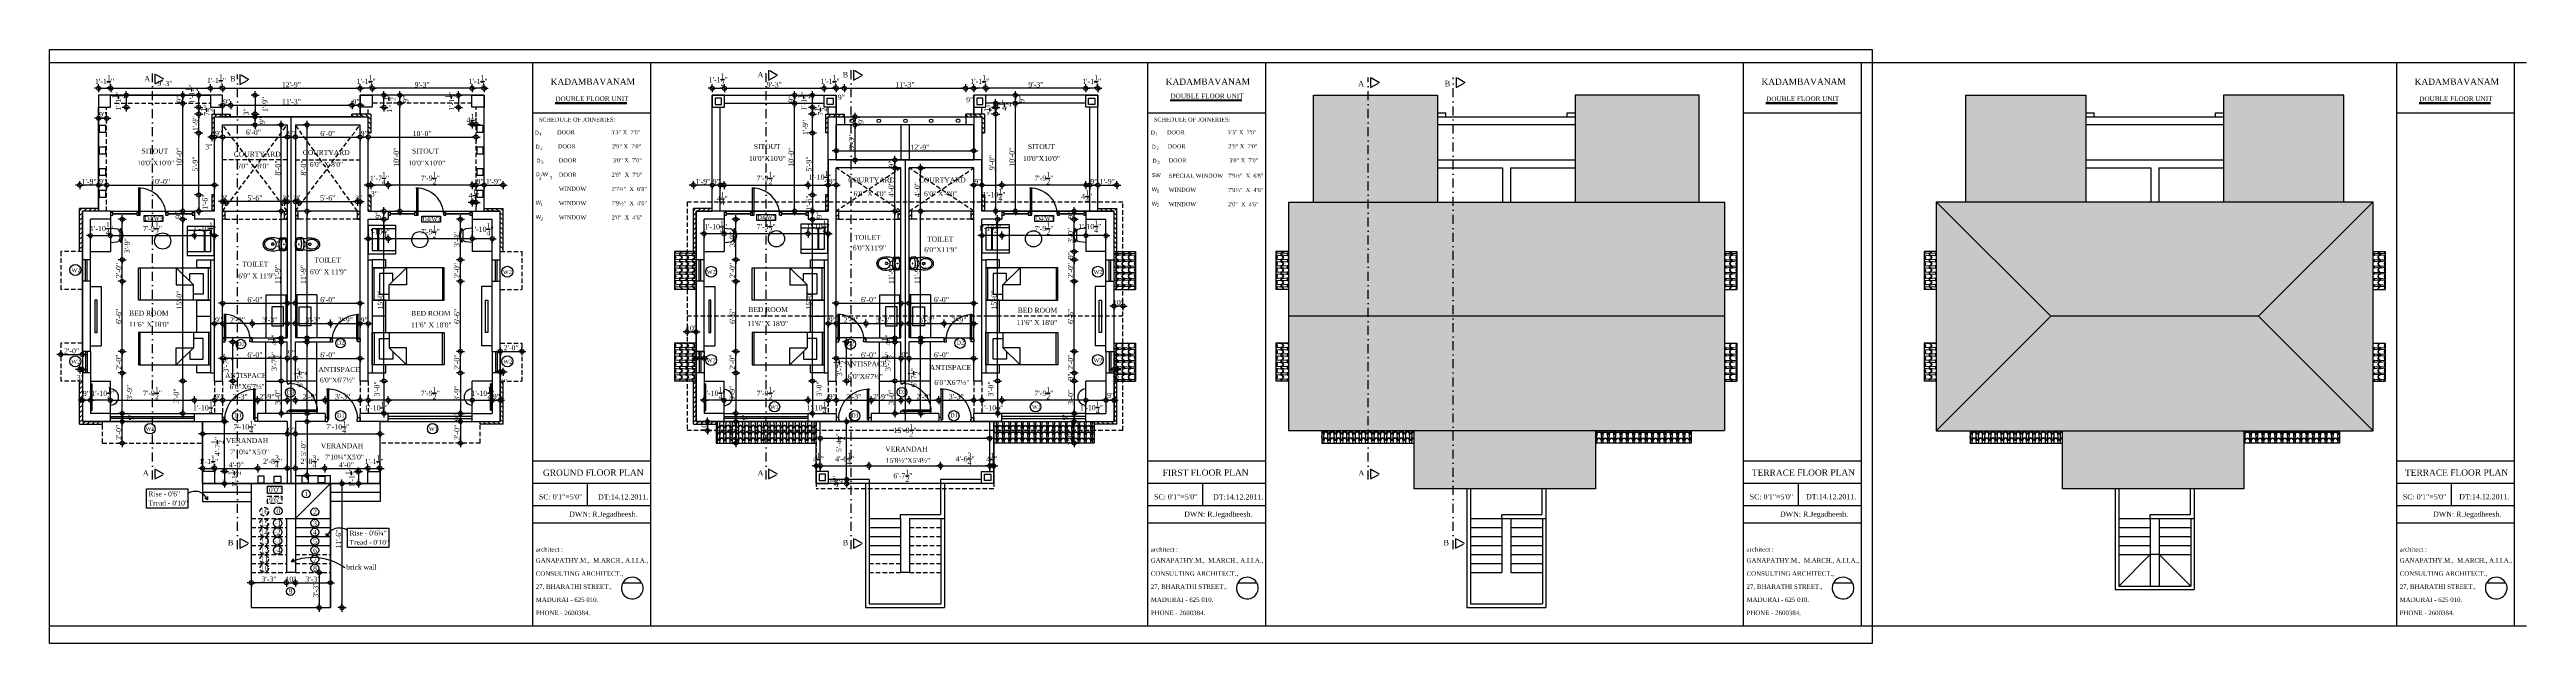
# Model space of a CAD drawing. Extents: x -4781 to 3971, y -2954 to -1072.
# Drawn here: x -2327 to 429, y -2324 to -1663 of the extents above; entities that cross this region are included whole.
import ezdxf

# ---------------------------------------------------------------- set-up
doc = ezdxf.new("R2010")
doc.units = 0
doc.header["$LTSCALE"] = 20
doc.header["$MEASUREMENT"] = 0
doc.header["$PDMODE"] = 34
doc.linetypes.add('DASHDOT', pattern=[1, 0.5, -0.25, 0, -0.25])
doc.linetypes.add('HIDDEN', pattern=[0.375, 0.25, -0.125])
doc.layers.get('0').update_dxf_attribs({"linetype": 'CONTINUOUS'})
doc.layers.get('DEFPOINTS').update_dxf_attribs({"linetype": 'CONTINUOUS'})
doc.layers.add('area', color=3, linetype='CONTINUOUS', plot=False)
doc.layers.add('correct', color=230, linetype='CONTINUOUS', plot=False)
for name, color, linetype in [('border', 230, 'CONTINUOUS'), ('BORTEXT', 2, 'CONTINUOUS'), ('CABINET', 1, 'CONTINUOUS'), ('DETTEXT', 7, 'CONTINUOUS'), ('DIMLINE', 254, 'CONTINUOUS'), ('DOOR', 1, 'CONTINUOUS'), ('DOOR TEXT', 2, 'CONTINUOUS'), ('FURN', 10, 'CONTINUOUS'), ('glass', 4, 'CONTINUOUS'), ('PLUMBING', 6, 'CONTINUOUS'), ('Roof lilne', 31, 'CONTINUOUS'), ('sec', 13, 'DASHDOT'), ('text', 2, 'CONTINUOUS'), ('TEXTS', 2, 'CONTINUOUS'), ('tile', 22, 'CONTINUOUS'), ('wall', 13, 'CONTINUOUS'), ('WINDOW', 4, 'CONTINUOUS'), ('window sill', 5, 'CONTINUOUS'), ('windowtext', 2, 'CONTINUOUS'), ('winsill', 5, 'CONTINUOUS')]:
    doc.layers.add(name, color=color, linetype=linetype)
doc.styles.add('DIMTEXT', font='times_1.ttf')
doc.styles.add('STYLE1', font='times_1.ttf')
doc.styles.add('style3', font='tt0142m_.ttf')
doc.styles.add('style4', font='times_1.ttf')
doc.styles.add('style5', font='times_1.ttf')
doc.dimstyles.new('ARCH_48_0', dxfattribs={"dimtxt": 5.75, "dimasz": 2.25, "dimexe": 0.25, "dimexo": 0, "dimgap": 1, "dimtad": 1, "dimzin": 3, "dimdsep": 46, "dimlunit": 4, "dimtxsty": 'DIMTEXT', "dimblk": 'BLK', "dimcen": 0, "dimdle": 0.09375, "dimse1": 1, "dimse2": 1, "dimclrd": 254, "dimclrt": 3, "dimadec": 1, "dimazin": 0, "dimtfac": 1, "dimtix": 1, "dimtmove": 2, "dimatfit": 3, "dimldrblk": 'NONE', "dimfxl": 0.25, "dimtvp": 1.4625, "dimtolj": 1, "dimtzin": 15, "dimarcsym": 0})
pattern_1 = [(45, (0, -1001.7172), (-2.6516504, 2.6516504), [])]

# ---------------------------------------------------------------- blocks, each defined once
blk = doc.blocks.new('DR1H902')
at = {"color": 0}
for p, q in [((-0.5, 0), (-0.5, 1)), ((-0.5, 1), (-0.45, 1)), ((-0.45, 0), (-0.45, 1)), ((-0.5, 0), (-0.45, 0))]:
    blk.add_line(p, q, dxfattribs=at)
blk.add_arc((-0.5, 0), 1, 0, 91.70698, dxfattribs=at)
blk = doc.blocks.new('A$C3B4262AC')
at = {"layer": 'DOOR'}
for p, q in [((0, 4), (0, 0)), ((2.5, 4), (0, 4)), ((0, 0), (3, 0)), ((2.5, 2.25), (2.5, 4)), ((3, 2.25), (2.5, 2.25)), ((3, 0), (3, 2.25))]:
    blk.add_line(p, q, dxfattribs=at)
blk = doc.blocks.new('A$C1F9E242A')
blk.add_blockref('A$C3B4262AC', (0, 0))
at = {"xscale": -1}
blk.add_blockref('A$C3B4262AC', (36, 0), dxfattribs=at)
at = {"layer": 'DOOR', "xscale": -31, "yscale": 31, "zscale": 68.88888888888889}
blk.add_blockref('DR1H902', (18, 2.2), dxfattribs=at)
blk = doc.blocks.new('*U33')
at = {"xscale": -1}
blk.add_blockref('A$C1F9E242A', (0, -2), dxfattribs=at)
blk = doc.blocks.new('*U34')
at = {"xscale": -1}
blk.add_blockref('A$C1F9E242A', (0, -2), dxfattribs=at)
blk = doc.blocks.new('RECTANG')
for p, q in [((1, 1), (0, 1)), ((0, 1), (0, 0)), ((1, 0), (1, 1)), ((0, 0), (1, 0))]:
    blk.add_line(p, q)
blk = doc.blocks.new('BEDHOSP')
at = {"color": 0}
for p, q in [((-78, -18), (-78, 18)), ((-19, 1), (-38, -18)), ((-38, -18), (-38, 1)), ((-38, 1), (-19, 1)), ((-19, 18), (-19, 1)), ((-8, 11.5), (-19, 11.5)), ((-8, -11.5), (-8, 11.5)), ((-2, 18), (-2, -18)), ((-23, -3), (-23, -11.5)), ((-23, -11.5), (-8, -11.5))]:
    blk.add_line(p, q, dxfattribs=at)
at = {"color": 0, "xscale": 80, "yscale": 36, "zscale": 80}
blk.add_blockref('RECTANG', (-80, -18), dxfattribs=at)
blk = doc.blocks.new('A$C10F2659E')
at = {"layer": 'CABINET'}
for p, q in [((0, 15.8), (7.3, 15.1)), ((0, 0), (7.3, 0.6)), ((10.3, 3.9), (10.3, 11.9)), ((10.8, 14.9), (11.7, 15.5)), ((10.8, 0.8), (11.7, 0.2))]:
    blk.add_line(p, q, dxfattribs=at)
at = {"layer": 'CABINET', "extrusion": (0, 0, -1)}
for centre, major_axis, start_param, end_param in [((7, 11.9), (2.3, 2.3), -0.69866, 0.785398), ((7, 3.9), (-2.3, 2.3), 2.356194, 3.840252), ((0.5, 7.9), (-8.82, 8.82), 1.756144, 2.956245), ((0.5, 7.9), (-9.58, 9.58), 1.756144, 2.956245)]:
    blk.add_ellipse(centre, major_axis=major_axis, ratio=1, start_param=start_param, end_param=end_param, dxfattribs=at)
blk = doc.blocks.new('A$C43594A4A')
at = {"layer": 'FURN'}
for p, q in [((4, 19.8), (28.2, 19.8)), ((4, 18.8), (28.2, 18.8)), ((4, 0), (28.2, 0))]:
    blk.add_line(p, q, dxfattribs=at)
blk.add_lwpolyline([(0, 0), (4, 0), (4, 26), (28.2, 26), (28.2, 0), (32.2, 0), (32.2, 30), (0, 30)], close=True, dxfattribs=at)
blk = doc.blocks.new('200028')
at = {"layer": 'PLUMBING'}
for points in [[(4.5, 3.3, 1), (4.2, 3.3, 1)], [(4.2, -1.6, 1), (4.5, -1.6, 1)]]:
    blk.add_hatch(color=256, dxfattribs=at).paths.add_polyline_path(points)
for p, q in [((-11.8, 0.9), (-11.8, 2.1)), ((-11.8, 0.9), (-11.8, -0.4)), ((-0.3, 1.9), (-1.7, 1.9)), ((0.2, 1.4), (0.2, 0.4)), ((6.3, 6.5), (7.4, 7.3)), ((7.4, 7.3), (12.7, 6.5)), ((8, 8.2), (12.3, 7.9)), ((-0.3, -0.1), (-1.7, -0.1)), ((6.3, -4.8), (7.4, -5.6)), ((7.4, -5.6), (12.7, -4.8)), ((8, -6.4), (12.3, -6.1))]:
    blk.add_line(p, q, dxfattribs=at)
for centre, radius in [((4.3, 3.3), 0.156), ((11.1, 0.9), 0.312), ((4.3, -1.6), 0.156)]:
    blk.add_circle(centre, radius, dxfattribs=at)
for centre, radius, start, end in [((-8.8, 2.1), 3, 147.6541, 180), ((-3.1, -1.5), 9.71, 134.7032, 147.6541), ((-6.7, 1.1), 3.75, 128.5444, 184.146), ((-6.7, 0.6), 3.75, 175.854, 231.4556), ((-7.8, 3.3), 3, 125.7546, 134.7032), ((-1.8, -5.4), 13.6, 85.6873, 125.1099), ((-3.1, -2.1), 8.6, 86.8837, 133.6869), ((-1.7, 0.9), 1, 90, 180), ((-1.7, 0.9), 1, 180, 270), ((-2.6, 0.9), 5.57, 269.4196, 90.5804), ((-1.1, -14), 22.1, 71.0966, 89.1989), ((-0.3, 1.4), 0.5, 0, 90), ((-0.3, 0.4), 0.5, 270, 0), ((34.6, 0.9), 29.1, 168.7614, 192.0802), ((34.6, 0.9), 28.9, 168.7311, 191.2689), ((8, 6.2), 2, 90, 168.7614), ((7.2, 6.3), 1, 81.7925, 168.7311), ((26.7, 1.1), 18.5, 163.6925, 195.267), ((10.7, 3.5), 3.25, 32.7982, 121.967), ((12.2, 5.9), 2, 18.0394, 86.0298), ((12.7, 6), 0.5, 18.136, 81.7925), ((-3.1, 0.9), 17.1, 341.864, 18.136), ((-3.1, 0.9), 18.1, 341.9606, 18.0394), ((-8.8, -0.4), 3, 180, 212.3459), ((-3.1, 3.2), 9.71, 212.3459, 225.2968), ((-7.8, -1.6), 3, 225.2968, 234.2454), ((-1.8, 7.1), 13.6, 234.8901, 274.3127), ((-3.1, 3.9), 8.6, 226.3131, 273.1163), ((-1.1, 15.7), 22.1, 270.8011, 288.9034), ((8, -4.4), 2, 191.2386, 270), ((7.2, -4.6), 1, 191.2689, 278.2075), ((11, -1), 3.51, 231.7336, 311.9036), ((12.2, -4.1), 2, 273.9702, 341.9606), ((12.7, -4.3), 0.5, 278.2075, 341.864)]:
    blk.add_arc(centre, radius, start, end, dxfattribs=at)
blk = doc.blocks.new('BLK')
for q in [(-2, 0), (0, 2), (2, 0), (0, -2)]:
    blk.add_line((0, 0), q)
blk.add_circle((0, 0), 1)
blk = doc.blocks.new('*D71')
at = {"layer": 'DEFPOINTS', "color": 0, "lineweight": -2, "transparency": 16777216}
for p in [(-2021.2, -2145.7), (-2021.2, -2283.7), (-2001.7, -2283.7)]:
    blk.add_point(p, dxfattribs=at)
at = {"layer": 'DIMLINE', "color": 254, "lineweight": -2, "transparency": 16777216}
blk.add_line((-2001.7, -2147.9), (-2001.7, -2281.4), dxfattribs=at)
at = {"layer": 'DIMLINE', "color": 254, "lineweight": -2, "transparency": 16777216, "xscale": 2.25, "yscale": 2.25, "zscale": 2.25}
for p, rotation in [((-2001.7, -2145.7), 90), ((-2001.7, -2283.7), 270)]:
    blk.add_blockref('BLK', p, dxfattribs=dict(at, rotation=rotation))
at = {"layer": 'DIMLINE', "color": 3, "lineweight": -2, "transparency": 16777216, "insert": (-2005.6, -2207.5), "char_height": 5.75, "attachment_point": 5, "rotation": 90, "style": 'DIMTEXT'}
blk.add_mtext('\\A1;11\'-6"', dxfattribs=at)
blk = doc.blocks.new('_None')
blk = doc.blocks.new('*D72')
at = {"layer": 'DEFPOINTS', "color": 0, "lineweight": -2, "transparency": 16777216}
for p in [(-2281.5, -1998.7), (-2246.2, -1998.7), (-2281.5, -2022.7)]:
    blk.add_point(p, dxfattribs=at)
at = {"layer": 'DIMLINE', "color": 254, "lineweight": -2, "transparency": 16777216}
blk.add_line((-2246.2, -2020.4), (-2246.2, -2000.9), dxfattribs=at)
at = {"layer": 'DIMLINE', "color": 254, "lineweight": -2, "transparency": 16777216, "xscale": 2.25, "yscale": 2.25, "zscale": 2.25}
for p, rotation in [((-2246.2, -1998.7), 90), ((-2246.2, -2022.7), 270)]:
    blk.add_blockref('BLK', p, dxfattribs=dict(at, rotation=rotation))
at = {"layer": 'DIMLINE', "color": 3, "lineweight": -2, "transparency": 16777216, "insert": (-2250.1, -2010.7), "char_height": 5.75, "attachment_point": 5, "rotation": 90, "style": 'DIMTEXT'}
blk.add_mtext('\\A1;2\'-0"', dxfattribs=at)
blk = doc.blocks.new('*D73')
at = {"layer": 'DEFPOINTS', "color": 0, "lineweight": -2, "transparency": 16777216}
for p in [(-2281.5, -1920.7), (-2246.2, -1920.7), (-2281.5, -1998.7)]:
    blk.add_point(p, dxfattribs=at)
at = {"layer": 'DIMLINE', "color": 254, "lineweight": -2, "transparency": 16777216}
blk.add_line((-2246.2, -1996.4), (-2246.2, -1922.9), dxfattribs=at)
at = {"layer": 'DIMLINE', "color": 254, "lineweight": -2, "transparency": 16777216, "xscale": 2.25, "yscale": 2.25, "zscale": 2.25}
for p, rotation in [((-2246.2, -1920.7), 90), ((-2246.2, -1998.7), 270)]:
    blk.add_blockref('BLK', p, dxfattribs=dict(at, rotation=rotation))
at = {"layer": 'DIMLINE', "color": 3, "lineweight": -2, "transparency": 16777216, "insert": (-2250.1, -1959.7), "char_height": 5.75, "attachment_point": 5, "rotation": 90, "style": 'DIMTEXT'}
blk.add_mtext('\\A1;6\'-6"', dxfattribs=at)
blk = doc.blocks.new('*D74')
at = {"layer": 'DEFPOINTS', "color": 0, "lineweight": -2, "transparency": 16777216}
for p in [(-2286, -1896.7), (-2246.2, -1896.7), (-2281.5, -1920.7)]:
    blk.add_point(p, dxfattribs=at)
at = {"layer": 'DIMLINE', "color": 254, "lineweight": -2, "transparency": 16777216}
blk.add_line((-2246.2, -1918.4), (-2246.2, -1898.9), dxfattribs=at)
at = {"layer": 'DIMLINE', "color": 254, "lineweight": -2, "transparency": 16777216, "xscale": 2.25, "yscale": 2.25, "zscale": 2.25}
for p, rotation in [((-2246.2, -1896.7), 90), ((-2246.2, -1920.7), 270)]:
    blk.add_blockref('BLK', p, dxfattribs=dict(at, rotation=rotation))
at = {"layer": 'DIMLINE', "color": 3, "lineweight": -2, "transparency": 16777216, "insert": (-2250.1, -1908.7), "char_height": 5.75, "attachment_point": 5, "rotation": 90, "style": 'DIMTEXT'}
blk.add_mtext('\\A1;2\'-0"', dxfattribs=at)
blk = doc.blocks.new('*D75')
at = {"layer": 'DEFPOINTS', "color": 0, "lineweight": -2, "transparency": 16777216}
for p in [(-2259.3, -1850.1), (-2259.3, -1869.8), (-2281.5, -1890.5)]:
    blk.add_point(p, dxfattribs=at)
at = {"layer": 'DIMLINE', "color": 254, "lineweight": -2, "transparency": 16777216}
blk.add_line((-2279.3, -1869.8), (-2261.5, -1869.8), dxfattribs=at)
at = {"layer": 'DIMLINE', "color": 254, "lineweight": -2, "transparency": 16777216, "xscale": 2.25, "yscale": 2.25, "zscale": 2.25, "rotation": 180}
blk.add_blockref('BLK', (-2281.5, -1869.8), dxfattribs=at)
at = {"layer": 'DIMLINE', "color": 254, "lineweight": -2, "transparency": 16777216, "xscale": 2.25, "yscale": 2.25, "zscale": 2.25}
blk.add_blockref('BLK', (-2259.3, -1869.8), dxfattribs=at)
at = {"layer": 'DIMLINE', "color": 3, "lineweight": -2, "transparency": 16777216, "insert": (-2269.2, -1862), "char_height": 5.75, "attachment_point": 5, "style": 'DIMTEXT'}
blk.add_mtext('\\A1;1\'-10{\\H1.000000x;\\S1/4;}"', dxfattribs=at)
blk = doc.blocks.new('*D76')
at = {"layer": 'DEFPOINTS', "color": 0, "lineweight": -2, "transparency": 16777216}
for p in [(-2259.3, -1851.7), (-2165.8, -1851.7), (-2165.8, -1869.8)]:
    blk.add_point(p, dxfattribs=at)
at = {"layer": 'DIMLINE', "color": 254, "lineweight": -2, "transparency": 16777216}
blk.add_line((-2257, -1869.8), (-2168, -1869.8), dxfattribs=at)
at = {"layer": 'DIMLINE', "color": 254, "lineweight": -2, "transparency": 16777216, "xscale": 2.25, "yscale": 2.25, "zscale": 2.25, "rotation": 180}
blk.add_blockref('BLK', (-2259.3, -1869.8), dxfattribs=at)
at = {"layer": 'DIMLINE', "color": 254, "lineweight": -2, "transparency": 16777216, "xscale": 2.25, "yscale": 2.25, "zscale": 2.25}
blk.add_blockref('BLK', (-2165.8, -1869.8), dxfattribs=at)
at = {"layer": 'DIMLINE', "color": 3, "lineweight": -2, "transparency": 16777216, "insert": (-2212.5, -1862), "char_height": 5.75, "attachment_point": 5, "style": 'DIMTEXT'}
blk.add_mtext('\\A1;7\'-9{\\H1.000000x;\\S1/2;}"', dxfattribs=at)
blk = doc.blocks.new('*D77')
at = {"layer": 'DEFPOINTS', "color": 0, "lineweight": -2, "transparency": 16777216}
for p in [(-2165.8, -1851.7), (-2143.5, -1856.2), (-2143.5, -1869.8)]:
    blk.add_point(p, dxfattribs=at)
at = {"layer": 'DIMLINE', "color": 254, "lineweight": -2, "transparency": 16777216}
for p, q in [((-2168, -1869.8), (-2170.3, -1869.8)), ((-2165.8, -1869.8), (-2143.5, -1869.8)), ((-2141.3, -1869.8), (-2139, -1869.8))]:
    blk.add_line(p, q, dxfattribs=at)
at = {"layer": 'DIMLINE', "color": 254, "lineweight": -2, "transparency": 16777216, "xscale": 2.25, "yscale": 2.25, "zscale": 2.25}
blk.add_blockref('BLK', (-2165.8, -1869.8), dxfattribs=at)
at = {"layer": 'DIMLINE', "color": 254, "lineweight": -2, "transparency": 16777216, "xscale": 2.25, "yscale": 2.25, "zscale": 2.25, "rotation": 180}
blk.add_blockref('BLK', (-2143.5, -1869.8), dxfattribs=at)
at = {"layer": 'DIMLINE', "color": 3, "lineweight": -2, "transparency": 16777216, "insert": (-2154.7, -1862.1), "char_height": 5.75, "attachment_point": 5, "style": 'DIMTEXT'}
blk.add_mtext('\\A1;1\'-10{\\H1.000000x;\\S1/4;}"', dxfattribs=at)
blk = doc.blocks.new('*D78')
at = {"layer": 'DEFPOINTS', "color": 0, "lineweight": -2, "transparency": 16777216}
for p in [(-2143.5, -2031.7), (-2178.8, -2067.7), (-2143.5, -2067.7)]:
    blk.add_point(p, dxfattribs=at)
at = {"layer": 'DIMLINE', "color": 254, "lineweight": -2, "transparency": 16777216}
blk.add_line((-2178.8, -2033.9), (-2178.8, -2065.4), dxfattribs=at)
at = {"layer": 'DIMLINE', "color": 254, "lineweight": -2, "transparency": 16777216, "xscale": 2.25, "yscale": 2.25, "zscale": 2.25}
for p, rotation in [((-2178.8, -2031.7), 90), ((-2178.8, -2067.7), 270)]:
    blk.add_blockref('BLK', p, dxfattribs=dict(at, rotation=rotation))
at = {"layer": 'DIMLINE', "color": 3, "lineweight": -2, "transparency": 16777216, "insert": (-2186, -2048.3), "char_height": 5.75, "attachment_point": 5, "rotation": 90, "style": 'DIMTEXT'}
blk.add_mtext('\\A1;3\'-0"', dxfattribs=at)
blk = doc.blocks.new('*D79')
at = {"layer": 'DEFPOINTS', "color": 0, "lineweight": -2, "transparency": 16777216}
for p in [(-2178.8, -1851.7), (-2165.8, -1851.7), (-2143.5, -2031.7)]:
    blk.add_point(p, dxfattribs=at)
at = {"layer": 'DIMLINE', "color": 254, "lineweight": -2, "transparency": 16777216}
blk.add_line((-2178.8, -2029.4), (-2178.8, -1853.9), dxfattribs=at)
at = {"layer": 'DIMLINE', "color": 254, "lineweight": -2, "transparency": 16777216, "xscale": 2.25, "yscale": 2.25, "zscale": 2.25}
for p, rotation in [((-2178.8, -1851.7), 90), ((-2178.8, -2031.7), 270)]:
    blk.add_blockref('BLK', p, dxfattribs=dict(at, rotation=rotation))
at = {"layer": 'DIMLINE', "color": 3, "lineweight": -2, "transparency": 16777216, "insert": (-2182.7, -1941.7), "char_height": 5.75, "attachment_point": 5, "rotation": 90, "style": 'DIMTEXT'}
blk.add_mtext('\\A1;15\'-0"', dxfattribs=at)
blk = doc.blocks.new('*D80')
at = {"layer": 'DEFPOINTS', "color": 0, "lineweight": -2, "transparency": 16777216}
for p in [(-2178.8, -1842.7), (-2156.6, -1842.7), (-2165.8, -1851.7)]:
    blk.add_point(p, dxfattribs=at)
at = {"layer": 'DIMLINE', "color": 254, "lineweight": -2, "transparency": 16777216}
blk.add_line((-2178.8, -1849.4), (-2178.8, -1844.9), dxfattribs=at)
at = {"layer": 'DIMLINE', "color": 254, "lineweight": -2, "transparency": 16777216, "xscale": 2.25, "yscale": 2.25, "zscale": 2.25}
for p, rotation in [((-2178.8, -1842.7), 90), ((-2178.8, -1851.7), 270)]:
    blk.add_blockref('BLK', p, dxfattribs=dict(at, rotation=rotation))
at = {"layer": 'DIMLINE', "color": 3, "lineweight": -2, "transparency": 16777216, "insert": (-2184, -1847.2), "char_height": 5.75, "attachment_point": 5, "rotation": 90, "style": 'DIMTEXT'}
blk.add_mtext('\\A1;9"', dxfattribs=at)
blk = doc.blocks.new('*D81')
at = {"layer": 'DEFPOINTS', "color": 0, "lineweight": -2, "transparency": 16777216}
for p in [(-2281.5, -2047.4), (-2281.5, -2053), (-2259.3, -2067.7)]:
    blk.add_point(p, dxfattribs=at)
at = {"layer": 'DIMLINE', "color": 254, "lineweight": -2, "transparency": 16777216}
blk.add_line((-2261.5, -2053), (-2279.3, -2053), dxfattribs=at)
at = {"layer": 'DIMLINE', "color": 254, "lineweight": -2, "transparency": 16777216, "xscale": 2.25, "yscale": 2.25, "zscale": 2.25, "rotation": 180}
blk.add_blockref('BLK', (-2281.5, -2053), dxfattribs=at)
at = {"layer": 'DIMLINE', "color": 254, "lineweight": -2, "transparency": 16777216, "xscale": 2.25, "yscale": 2.25, "zscale": 2.25}
blk.add_blockref('BLK', (-2259.3, -2053), dxfattribs=at)
at = {"layer": 'DIMLINE', "color": 3, "lineweight": -2, "transparency": 16777216, "insert": (-2267.8, -2045.3), "char_height": 5.75, "attachment_point": 5, "style": 'DIMTEXT'}
blk.add_mtext('\\A1;1\'-10{\\H1.000000x;\\S1/4;}"', dxfattribs=at)
blk = doc.blocks.new('*D82')
at = {"layer": 'DEFPOINTS', "color": 0, "lineweight": -2, "transparency": 16777216}
for p in [(-2165.8, -2053), (-2259.3, -2067.7), (-2165.8, -2067.7)]:
    blk.add_point(p, dxfattribs=at)
at = {"layer": 'DIMLINE', "color": 254, "lineweight": -2, "transparency": 16777216}
blk.add_line((-2257, -2053), (-2168, -2053), dxfattribs=at)
at = {"layer": 'DIMLINE', "color": 254, "lineweight": -2, "transparency": 16777216, "xscale": 2.25, "yscale": 2.25, "zscale": 2.25, "rotation": 180}
blk.add_blockref('BLK', (-2259.3, -2053), dxfattribs=at)
at = {"layer": 'DIMLINE', "color": 254, "lineweight": -2, "transparency": 16777216, "xscale": 2.25, "yscale": 2.25, "zscale": 2.25}
blk.add_blockref('BLK', (-2165.8, -2053), dxfattribs=at)
at = {"layer": 'DIMLINE', "color": 3, "lineweight": -2, "transparency": 16777216, "insert": (-2212.5, -2045.2), "char_height": 5.75, "attachment_point": 5, "style": 'DIMTEXT'}
blk.add_mtext('\\A1;7\'-9{\\H1.000000x;\\S1/2;}"', dxfattribs=at)
blk = doc.blocks.new('*D83')
at = {"layer": 'DEFPOINTS', "color": 0, "lineweight": -2, "transparency": 16777216}
for p in [(-2143.5, -2053), (-2165.8, -2067.7), (-2143.5, -2067.7)]:
    blk.add_point(p, dxfattribs=at)
at = {"layer": 'DIMLINE', "color": 254, "lineweight": -2, "transparency": 16777216}
blk.add_line((-2163.5, -2053), (-2145.8, -2053), dxfattribs=at)
at = {"layer": 'DIMLINE', "color": 254, "lineweight": -2, "transparency": 16777216, "xscale": 2.25, "yscale": 2.25, "zscale": 2.25, "rotation": 180}
blk.add_blockref('BLK', (-2165.8, -2053), dxfattribs=at)
at = {"layer": 'DIMLINE', "color": 254, "lineweight": -2, "transparency": 16777216, "xscale": 2.25, "yscale": 2.25, "zscale": 2.25}
blk.add_blockref('BLK', (-2143.5, -2053), dxfattribs=at)
at = {"layer": 'DIMLINE', "color": 3, "lineweight": -2, "transparency": 16777216, "insert": (-2154.7, -2061.4), "char_height": 5.75, "attachment_point": 5, "style": 'DIMTEXT'}
blk.add_mtext('\\A1;1\'-10{\\H1.000000x;\\S1/4;}"', dxfattribs=at)
blk = doc.blocks.new('*D84')
at = {"layer": 'DEFPOINTS', "color": 0, "lineweight": -2, "transparency": 16777216}
for p in [(-2134.5, -2053), (-2143.5, -2067.7), (-2134.5, -2067.7)]:
    blk.add_point(p, dxfattribs=at)
at = {"layer": 'DIMLINE', "color": 254, "lineweight": -2, "transparency": 16777216}
blk.add_line((-2141.3, -2053), (-2136.8, -2053), dxfattribs=at)
at = {"layer": 'DIMLINE', "color": 254, "lineweight": -2, "transparency": 16777216, "xscale": 2.25, "yscale": 2.25, "zscale": 2.25, "rotation": 180}
blk.add_blockref('BLK', (-2143.5, -2053), dxfattribs=at)
at = {"layer": 'DIMLINE', "color": 254, "lineweight": -2, "transparency": 16777216, "xscale": 2.25, "yscale": 2.25, "zscale": 2.25}
blk.add_blockref('BLK', (-2134.5, -2053), dxfattribs=at)
at = {"layer": 'DIMLINE', "color": 3, "lineweight": -2, "transparency": 16777216, "insert": (-2139, -2049.1), "char_height": 5.75, "attachment_point": 5, "style": 'DIMTEXT'}
blk.add_mtext('\\A1;9"', dxfattribs=at)
blk = doc.blocks.new('*D85')
at = {"layer": 'DEFPOINTS', "color": 0, "lineweight": -2, "transparency": 16777216}
for p in [(-2095.5, -2053), (-2134.5, -2067.7), (-2095.5, -2067.7)]:
    blk.add_point(p, dxfattribs=at)
at = {"layer": 'DIMLINE', "color": 254, "lineweight": -2, "transparency": 16777216}
blk.add_line((-2132.3, -2053), (-2097.8, -2053), dxfattribs=at)
at = {"layer": 'DIMLINE', "color": 254, "lineweight": -2, "transparency": 16777216, "xscale": 2.25, "yscale": 2.25, "zscale": 2.25, "rotation": 180}
blk.add_blockref('BLK', (-2134.5, -2053), dxfattribs=at)
at = {"layer": 'DIMLINE', "color": 254, "lineweight": -2, "transparency": 16777216, "xscale": 2.25, "yscale": 2.25, "zscale": 2.25}
blk.add_blockref('BLK', (-2095.5, -2053), dxfattribs=at)
at = {"layer": 'DIMLINE', "color": 3, "lineweight": -2, "transparency": 16777216, "insert": (-2115, -2049.1), "char_height": 5.75, "attachment_point": 5, "style": 'DIMTEXT'}
blk.add_mtext('\\A1;3\'-3"', dxfattribs=at)
blk = doc.blocks.new('*D86')
at = {"layer": 'DEFPOINTS', "color": 0, "lineweight": -2, "transparency": 16777216}
for p in [(-2062.5, -2053), (-2095.5, -2067.7), (-2062.5, -2067.7)]:
    blk.add_point(p, dxfattribs=at)
at = {"layer": 'DIMLINE', "color": 254, "lineweight": -2, "transparency": 16777216}
blk.add_line((-2093.3, -2053), (-2064.8, -2053), dxfattribs=at)
at = {"layer": 'DIMLINE', "color": 254, "lineweight": -2, "transparency": 16777216, "xscale": 2.25, "yscale": 2.25, "zscale": 2.25, "rotation": 180}
blk.add_blockref('BLK', (-2095.5, -2053), dxfattribs=at)
at = {"layer": 'DIMLINE', "color": 254, "lineweight": -2, "transparency": 16777216, "xscale": 2.25, "yscale": 2.25, "zscale": 2.25}
blk.add_blockref('BLK', (-2062.5, -2053), dxfattribs=at)
at = {"layer": 'DIMLINE', "color": 3, "lineweight": -2, "transparency": 16777216, "insert": (-2085.2, -2049.1), "char_height": 5.75, "attachment_point": 5, "style": 'DIMTEXT'}
blk.add_mtext('\\A1;2\'-9"', dxfattribs=at)
blk = doc.blocks.new('*D87')
at = {"layer": 'DEFPOINTS', "color": 0, "lineweight": -2, "transparency": 16777216}
for p in [(-2053.5, -2006.5), (-2062.5, -2067.7), (-2053.5, -2067.7)]:
    blk.add_point(p, dxfattribs=at)
at = {"layer": 'DIMLINE', "color": 254, "lineweight": -2, "transparency": 16777216}
blk.add_line((-2060.3, -2006.5), (-2055.8, -2006.5), dxfattribs=at)
at = {"layer": 'DIMLINE', "color": 254, "lineweight": -2, "transparency": 16777216, "xscale": 2.25, "yscale": 2.25, "zscale": 2.25, "rotation": 180}
blk.add_blockref('BLK', (-2062.5, -2006.5), dxfattribs=at)
at = {"layer": 'DIMLINE', "color": 254, "lineweight": -2, "transparency": 16777216, "xscale": 2.25, "yscale": 2.25, "zscale": 2.25}
blk.add_blockref('BLK', (-2053.5, -2006.5), dxfattribs=at)
at = {"layer": 'DIMLINE', "color": 3, "lineweight": -2, "transparency": 16777216, "insert": (-2058, -2000.3), "char_height": 5.75, "attachment_point": 5, "style": 'DIMTEXT'}
blk.add_mtext('\\A1;9"', dxfattribs=at)
blk = doc.blocks.new('*D88')
at = {"layer": 'DEFPOINTS', "color": 0, "lineweight": -2, "transparency": 16777216}
for p in [(-2020.5, -2053), (-2053.5, -2067.7), (-2020.5, -2067.7)]:
    blk.add_point(p, dxfattribs=at)
at = {"layer": 'DIMLINE', "color": 254, "lineweight": -2, "transparency": 16777216}
blk.add_line((-2051.3, -2053), (-2022.8, -2053), dxfattribs=at)
at = {"layer": 'DIMLINE', "color": 254, "lineweight": -2, "transparency": 16777216, "xscale": 2.25, "yscale": 2.25, "zscale": 2.25, "rotation": 180}
blk.add_blockref('BLK', (-2053.5, -2053), dxfattribs=at)
at = {"layer": 'DIMLINE', "color": 254, "lineweight": -2, "transparency": 16777216, "xscale": 2.25, "yscale": 2.25, "zscale": 2.25}
blk.add_blockref('BLK', (-2020.5, -2053), dxfattribs=at)
at = {"layer": 'DIMLINE', "color": 3, "lineweight": -2, "transparency": 16777216, "insert": (-2037, -2049.1), "char_height": 5.75, "attachment_point": 5, "style": 'DIMTEXT'}
blk.add_mtext('\\A1;2\'-9"', dxfattribs=at)
blk = doc.blocks.new('*D89')
at = {"layer": 'DEFPOINTS', "color": 0, "lineweight": -2, "transparency": 16777216}
for p in [(-1981.5, -2053), (-2020.5, -2067.7), (-1981.5, -2067.7)]:
    blk.add_point(p, dxfattribs=at)
at = {"layer": 'DIMLINE', "color": 254, "lineweight": -2, "transparency": 16777216}
blk.add_line((-2018.3, -2053), (-1983.8, -2053), dxfattribs=at)
at = {"layer": 'DIMLINE', "color": 254, "lineweight": -2, "transparency": 16777216, "xscale": 2.25, "yscale": 2.25, "zscale": 2.25, "rotation": 180}
blk.add_blockref('BLK', (-2020.5, -2053), dxfattribs=at)
at = {"layer": 'DIMLINE', "color": 254, "lineweight": -2, "transparency": 16777216, "xscale": 2.25, "yscale": 2.25, "zscale": 2.25}
blk.add_blockref('BLK', (-1981.5, -2053), dxfattribs=at)
at = {"layer": 'DIMLINE', "color": 3, "lineweight": -2, "transparency": 16777216, "insert": (-2001, -2049.1), "char_height": 5.75, "attachment_point": 5, "style": 'DIMTEXT'}
blk.add_mtext('\\A1;3\'-3"', dxfattribs=at)
blk = doc.blocks.new('*D90')
at = {"layer": 'DEFPOINTS', "color": 0, "lineweight": -2, "transparency": 16777216}
for p in [(-2069.3, -1988.2), (-2062.5, -1988.2), (-2062.5, -2031.7)]:
    blk.add_point(p, dxfattribs=at)
at = {"layer": 'DIMLINE', "color": 254, "lineweight": -2, "transparency": 16777216}
blk.add_line((-2069.3, -2029.4), (-2069.3, -1990.4), dxfattribs=at)
at = {"layer": 'DIMLINE', "color": 254, "lineweight": -2, "transparency": 16777216, "xscale": 2.25, "yscale": 2.25, "zscale": 2.25}
for p, rotation in [((-2069.3, -1988.2), 90), ((-2069.3, -2031.7), 270)]:
    blk.add_blockref('BLK', p, dxfattribs=dict(at, rotation=rotation))
at = {"layer": 'DIMLINE', "color": 3, "lineweight": -2, "transparency": 16777216, "insert": (-2077.1, -2009.9), "char_height": 5.75, "attachment_point": 5, "rotation": 90, "style": 'DIMTEXT'}
blk.add_mtext('\\A1;3\'-7{\\H1.000000x;\\S1/2;}"', dxfattribs=at)
blk = doc.blocks.new('*D91')
at = {"layer": 'DEFPOINTS', "color": 0, "lineweight": -2, "transparency": 16777216}
for p in [(-2134.5, -1988.2), (-2123.1, -1988.2), (-2134.5, -2031.7)]:
    blk.add_point(p, dxfattribs=at)
at = {"layer": 'DIMLINE', "color": 254, "lineweight": -2, "transparency": 16777216}
blk.add_line((-2123.1, -2029.4), (-2123.1, -1990.4), dxfattribs=at)
at = {"layer": 'DIMLINE', "color": 254, "lineweight": -2, "transparency": 16777216, "xscale": 2.25, "yscale": 2.25, "zscale": 2.25}
for p, rotation in [((-2123.1, -1988.2), 90), ((-2123.1, -2031.7), 270)]:
    blk.add_blockref('BLK', p, dxfattribs=dict(at, rotation=rotation))
at = {"layer": 'DIMLINE', "color": 3, "lineweight": -2, "transparency": 16777216, "insert": (-2130.8, -2011.6), "char_height": 5.75, "attachment_point": 5, "rotation": 90, "style": 'DIMTEXT'}
blk.add_mtext('\\A1;3\'-7{\\H1.000000x;\\S1/2;}"', dxfattribs=at)
blk = doc.blocks.new('*D92')
at = {"layer": 'DEFPOINTS', "color": 0, "lineweight": -2, "transparency": 16777216}
for p in [(-2096.5, -1983.7), (-2069.3, -1983.7), (-2096.5, -1988.2)]:
    blk.add_point(p, dxfattribs=at)
at = {"layer": 'DIMLINE', "color": 254, "lineweight": -2, "transparency": 16777216}
for p, q in [((-2069.3, -1981.4), (-2069.3, -1979.2)), ((-2069.3, -1988.2), (-2069.3, -1983.7)), ((-2069.3, -1990.4), (-2069.3, -1992.7))]:
    blk.add_line(p, q, dxfattribs=at)
at = {"layer": 'DIMLINE', "color": 254, "lineweight": -2, "transparency": 16777216, "xscale": 2.25, "yscale": 2.25, "zscale": 2.25}
for p, rotation in [((-2069.3, -1983.7), 270), ((-2069.3, -1988.2), 90)]:
    blk.add_blockref('BLK', p, dxfattribs=dict(at, rotation=rotation))
at = {"layer": 'DIMLINE', "color": 3, "lineweight": -2, "transparency": 16777216, "insert": (-2077, -1985.9), "char_height": 5.75, "attachment_point": 5, "rotation": 90, "style": 'DIMTEXT'}
blk.add_mtext('\\A1;4{\\H1.000000x;\\S1/2;}"', dxfattribs=at)
blk = doc.blocks.new('*D93')
at = {"layer": 'DEFPOINTS', "color": 0, "lineweight": -2, "transparency": 16777216}
for p in [(-2098.6, -1842.7), (-2069.3, -1842.7), (-2095, -1983.7)]:
    blk.add_point(p, dxfattribs=at)
at = {"layer": 'DIMLINE', "color": 254, "lineweight": -2, "transparency": 16777216}
blk.add_line((-2069.3, -1981.4), (-2069.3, -1844.9), dxfattribs=at)
at = {"layer": 'DIMLINE', "color": 254, "lineweight": -2, "transparency": 16777216, "xscale": 2.25, "yscale": 2.25, "zscale": 2.25}
for p, rotation in [((-2069.3, -1842.7), 90), ((-2069.3, -1983.7), 270)]:
    blk.add_blockref('BLK', p, dxfattribs=dict(at, rotation=rotation))
at = {"layer": 'DIMLINE', "color": 3, "lineweight": -2, "transparency": 16777216, "insert": (-2073.2, -1913.2), "char_height": 5.75, "attachment_point": 5, "rotation": 90, "style": 'DIMTEXT'}
blk.add_mtext('\\A1;11\'-9"', dxfattribs=at)
blk = doc.blocks.new('*D94')
at = {"layer": 'DEFPOINTS', "color": 0, "lineweight": -2, "transparency": 16777216}
for p in [(-2121, -1746.7), (-2069.3, -1746.7), (-2131.5, -1842.7)]:
    blk.add_point(p, dxfattribs=at)
at = {"layer": 'DIMLINE', "color": 254, "lineweight": -2, "transparency": 16777216}
blk.add_line((-2069.3, -1840.4), (-2069.3, -1748.9), dxfattribs=at)
at = {"layer": 'DIMLINE', "color": 254, "lineweight": -2, "transparency": 16777216, "xscale": 2.25, "yscale": 2.25, "zscale": 2.25}
for p, rotation in [((-2069.3, -1746.7), 90), ((-2069.3, -1842.7), 270)]:
    blk.add_blockref('BLK', p, dxfattribs=dict(at, rotation=rotation))
at = {"layer": 'DIMLINE', "color": 3, "lineweight": -2, "transparency": 16777216, "insert": (-2073.2, -1794.7), "char_height": 5.75, "attachment_point": 5, "rotation": 90, "style": 'DIMTEXT'}
blk.add_mtext('\\A1;8\'-0"', dxfattribs=at)
blk = doc.blocks.new('*D95')
at = {"layer": 'DEFPOINTS', "color": 0, "lineweight": -2, "transparency": 16777216}
for p in [(-2117.2, -1737.7), (-2115.3, -1746.7), (-2098.4, -1737.7)]:
    blk.add_point(p, dxfattribs=at)
at = {"layer": 'DIMLINE', "color": 254, "lineweight": -2, "transparency": 16777216}
blk.add_line((-2098.4, -1744.4), (-2098.4, -1739.9), dxfattribs=at)
at = {"layer": 'DIMLINE', "color": 254, "lineweight": -2, "transparency": 16777216, "xscale": 2.25, "yscale": 2.25, "zscale": 2.25}
for p, rotation in [((-2098.4, -1737.7), 90), ((-2098.4, -1746.7), 270)]:
    blk.add_blockref('BLK', p, dxfattribs=dict(at, rotation=rotation))
at = {"layer": 'DIMLINE', "color": 3, "lineweight": -2, "transparency": 16777216, "insert": (-2090.3, -1742), "char_height": 5.75, "attachment_point": 5, "rotation": 90, "style": 'DIMTEXT'}
blk.add_mtext('\\A1;9"', dxfattribs=at)
blk = doc.blocks.new('*D96')
at = {"layer": 'DEFPOINTS', "color": 0, "lineweight": -2, "transparency": 16777216}
for p in [(-2134.5, -1746.7), (-2062.5, -1748.2), (-2062.5, -1760.2)]:
    blk.add_point(p, dxfattribs=at)
at = {"layer": 'DIMLINE', "color": 254, "lineweight": -2, "transparency": 16777216}
blk.add_line((-2132.3, -1760.2), (-2064.8, -1760.2), dxfattribs=at)
at = {"layer": 'DIMLINE', "color": 254, "lineweight": -2, "transparency": 16777216, "xscale": 2.25, "yscale": 2.25, "zscale": 2.25, "rotation": 180}
blk.add_blockref('BLK', (-2134.5, -1760.2), dxfattribs=at)
at = {"layer": 'DIMLINE', "color": 254, "lineweight": -2, "transparency": 16777216, "xscale": 2.25, "yscale": 2.25, "zscale": 2.25}
blk.add_blockref('BLK', (-2062.5, -1760.2), dxfattribs=at)
at = {"layer": 'DIMLINE', "color": 3, "lineweight": -2, "transparency": 16777216, "insert": (-2100.2, -1755), "char_height": 5.75, "attachment_point": 5, "style": 'DIMTEXT'}
blk.add_mtext('\\A1;6\'-0"', dxfattribs=at)
blk = doc.blocks.new('*D97')
at = {"layer": 'DEFPOINTS', "color": 0, "lineweight": -2, "transparency": 16777216}
for p in [(-2053.5, -1760.2), (-2062.5, -1769.6), (-2053.5, -1769.6)]:
    blk.add_point(p, dxfattribs=at)
at = {"layer": 'DIMLINE', "color": 254, "lineweight": -2, "transparency": 16777216}
blk.add_line((-2060.3, -1760.2), (-2055.8, -1760.2), dxfattribs=at)
at = {"layer": 'DIMLINE', "color": 254, "lineweight": -2, "transparency": 16777216, "xscale": 2.25, "yscale": 2.25, "zscale": 2.25, "rotation": 180}
blk.add_blockref('BLK', (-2062.5, -1760.2), dxfattribs=at)
at = {"layer": 'DIMLINE', "color": 254, "lineweight": -2, "transparency": 16777216, "xscale": 2.25, "yscale": 2.25, "zscale": 2.25}
blk.add_blockref('BLK', (-2053.5, -1760.2), dxfattribs=at)
at = {"layer": 'DIMLINE', "color": 3, "lineweight": -2, "transparency": 16777216, "insert": (-2058, -1756.3), "char_height": 5.75, "attachment_point": 5, "style": 'DIMTEXT'}
blk.add_mtext('\\A1;9"', dxfattribs=at)
blk = doc.blocks.new('*D98')
at = {"layer": 'DEFPOINTS', "color": 0, "lineweight": -2, "transparency": 16777216}
for p in [(-2053.5, -1749.9), (-1981.5, -1748.2), (-1981.5, -1760.2)]:
    blk.add_point(p, dxfattribs=at)
at = {"layer": 'DIMLINE', "color": 254, "lineweight": -2, "transparency": 16777216}
blk.add_line((-2051.3, -1760.2), (-1983.8, -1760.2), dxfattribs=at)
at = {"layer": 'DIMLINE', "color": 254, "lineweight": -2, "transparency": 16777216, "xscale": 2.25, "yscale": 2.25, "zscale": 2.25, "rotation": 180}
blk.add_blockref('BLK', (-2053.5, -1760.2), dxfattribs=at)
at = {"layer": 'DIMLINE', "color": 254, "lineweight": -2, "transparency": 16777216, "xscale": 2.25, "yscale": 2.25, "zscale": 2.25}
blk.add_blockref('BLK', (-1981.5, -1760.2), dxfattribs=at)
at = {"layer": 'DIMLINE', "color": 3, "lineweight": -2, "transparency": 16777216, "insert": (-2017.5, -1756.3), "char_height": 5.75, "attachment_point": 5, "style": 'DIMTEXT'}
blk.add_mtext('\\A1;6\'-0"', dxfattribs=at)
blk = doc.blocks.new('*D99')
at = {"layer": 'DEFPOINTS', "color": 0, "lineweight": -2, "transparency": 16777216}
for p in [(-2131.5, -1832.1), (-2131.5, -1842.7), (-2065.5, -1842.7)]:
    blk.add_point(p, dxfattribs=at)
at = {"layer": 'DIMLINE', "color": 254, "lineweight": -2, "transparency": 16777216}
blk.add_line((-2067.8, -1832.1), (-2129.3, -1832.1), dxfattribs=at)
at = {"layer": 'DIMLINE', "color": 254, "lineweight": -2, "transparency": 16777216, "xscale": 2.25, "yscale": 2.25, "zscale": 2.25, "rotation": 180}
blk.add_blockref('BLK', (-2131.5, -1832.1), dxfattribs=at)
at = {"layer": 'DIMLINE', "color": 254, "lineweight": -2, "transparency": 16777216, "xscale": 2.25, "yscale": 2.25, "zscale": 2.25}
blk.add_blockref('BLK', (-2065.5, -1832.1), dxfattribs=at)
at = {"layer": 'DIMLINE', "color": 3, "lineweight": -2, "transparency": 16777216, "insert": (-2098.5, -1828.1), "char_height": 5.75, "attachment_point": 5, "style": 'DIMTEXT'}
blk.add_mtext('\\A1;5\'-6"', dxfattribs=at)
blk = doc.blocks.new('*D100')
at = {"layer": 'DEFPOINTS', "color": 0, "lineweight": -2, "transparency": 16777216}
for p in [(-2101.5, -1983.7), (-2062.5, -1967.7), (-2062.5, -1983.7)]:
    blk.add_point(p, dxfattribs=at)
at = {"layer": 'DIMLINE', "color": 254, "lineweight": -2, "transparency": 16777216}
blk.add_line((-2099.3, -1967.7), (-2064.8, -1967.7), dxfattribs=at)
at = {"layer": 'DIMLINE', "color": 254, "lineweight": -2, "transparency": 16777216, "xscale": 2.25, "yscale": 2.25, "zscale": 2.25, "rotation": 180}
blk.add_blockref('BLK', (-2101.5, -1967.7), dxfattribs=at)
at = {"layer": 'DIMLINE', "color": 254, "lineweight": -2, "transparency": 16777216, "xscale": 2.25, "yscale": 2.25, "zscale": 2.25}
blk.add_blockref('BLK', (-2062.5, -1967.7), dxfattribs=at)
at = {"layer": 'DIMLINE', "color": 3, "lineweight": -2, "transparency": 16777216, "insert": (-2082, -1963.8), "char_height": 5.75, "attachment_point": 5, "style": 'DIMTEXT'}
blk.add_mtext('\\A1;3\'-3"', dxfattribs=at)
blk = doc.blocks.new('*D101')
at = {"layer": 'DEFPOINTS', "color": 0, "lineweight": -2, "transparency": 16777216}
for p in [(-2134.5, -1967.7), (-2134.5, -1983.7), (-2101.5, -1983.7)]:
    blk.add_point(p, dxfattribs=at)
at = {"layer": 'DIMLINE', "color": 254, "lineweight": -2, "transparency": 16777216}
blk.add_line((-2103.8, -1967.7), (-2132.3, -1967.7), dxfattribs=at)
at = {"layer": 'DIMLINE', "color": 254, "lineweight": -2, "transparency": 16777216, "xscale": 2.25, "yscale": 2.25, "zscale": 2.25, "rotation": 180}
blk.add_blockref('BLK', (-2134.5, -1967.7), dxfattribs=at)
at = {"layer": 'DIMLINE', "color": 254, "lineweight": -2, "transparency": 16777216, "xscale": 2.25, "yscale": 2.25, "zscale": 2.25}
blk.add_blockref('BLK', (-2101.5, -1967.7), dxfattribs=at)
at = {"layer": 'DIMLINE', "color": 3, "lineweight": -2, "transparency": 16777216, "insert": (-2118, -1963.7), "char_height": 5.75, "attachment_point": 5, "style": 'DIMTEXT'}
blk.add_mtext('\\A1;2\'-9"', dxfattribs=at)
blk = doc.blocks.new('*D102')
at = {"layer": 'DEFPOINTS', "color": 0, "lineweight": -2, "transparency": 16777216}
for p in [(-2053.5, -1983.7), (-2014.5, -1967.7), (-2014.5, -1983.7)]:
    blk.add_point(p, dxfattribs=at)
at = {"layer": 'DIMLINE', "color": 254, "lineweight": -2, "transparency": 16777216}
blk.add_line((-2051.3, -1967.7), (-2016.8, -1967.7), dxfattribs=at)
at = {"layer": 'DIMLINE', "color": 254, "lineweight": -2, "transparency": 16777216, "xscale": 2.25, "yscale": 2.25, "zscale": 2.25, "rotation": 180}
blk.add_blockref('BLK', (-2053.5, -1967.7), dxfattribs=at)
at = {"layer": 'DIMLINE', "color": 254, "lineweight": -2, "transparency": 16777216, "xscale": 2.25, "yscale": 2.25, "zscale": 2.25}
blk.add_blockref('BLK', (-2014.5, -1967.7), dxfattribs=at)
at = {"layer": 'DIMLINE', "color": 3, "lineweight": -2, "transparency": 16777216, "insert": (-2034, -1963.8), "char_height": 5.75, "attachment_point": 5, "style": 'DIMTEXT'}
blk.add_mtext('\\A1;3\'-3"', dxfattribs=at)
blk = doc.blocks.new('*D103')
at = {"layer": 'DEFPOINTS', "color": 0, "lineweight": -2, "transparency": 16777216}
for p in [(-2014.5, -1983.7), (-1981.5, -1967.7), (-1981.5, -1983.7)]:
    blk.add_point(p, dxfattribs=at)
at = {"layer": 'DIMLINE', "color": 254, "lineweight": -2, "transparency": 16777216}
blk.add_line((-2012.3, -1967.7), (-1983.8, -1967.7), dxfattribs=at)
at = {"layer": 'DIMLINE', "color": 254, "lineweight": -2, "transparency": 16777216, "xscale": 2.25, "yscale": 2.25, "zscale": 2.25, "rotation": 180}
blk.add_blockref('BLK', (-2014.5, -1967.7), dxfattribs=at)
at = {"layer": 'DIMLINE', "color": 254, "lineweight": -2, "transparency": 16777216, "xscale": 2.25, "yscale": 2.25, "zscale": 2.25}
blk.add_blockref('BLK', (-1981.5, -1967.7), dxfattribs=at)
at = {"layer": 'DIMLINE', "color": 3, "lineweight": -2, "transparency": 16777216, "insert": (-1998, -1963.7), "char_height": 5.75, "attachment_point": 5, "style": 'DIMTEXT'}
blk.add_mtext('\\A1;2\'-9"', dxfattribs=at)
blk = doc.blocks.new('*D104')
at = {"layer": 'DEFPOINTS', "color": 0, "lineweight": -2, "transparency": 16777216}
for p in [(-2053.5, -1988.2), (-2040.6, -1988.2), (-2053.5, -2067.7)]:
    blk.add_point(p, dxfattribs=at)
at = {"layer": 'DIMLINE', "color": 254, "lineweight": -2, "transparency": 16777216}
blk.add_line((-2040.6, -2065.4), (-2040.6, -1990.4), dxfattribs=at)
at = {"layer": 'DIMLINE', "color": 254, "lineweight": -2, "transparency": 16777216, "xscale": 2.25, "yscale": 2.25, "zscale": 2.25}
for p, rotation in [((-2040.6, -1988.2), 90), ((-2040.6, -2067.7), 270)]:
    blk.add_blockref('BLK', p, dxfattribs=dict(at, rotation=rotation))
at = {"layer": 'DIMLINE', "color": 3, "lineweight": -2, "transparency": 16777216, "insert": (-2048.4, -2027.9), "char_height": 5.75, "attachment_point": 5, "rotation": 90, "style": 'DIMTEXT'}
blk.add_mtext('\\A1;6\'-7{\\H1.000000x;\\S1/2;}"', dxfattribs=at)
blk = doc.blocks.new('*D105')
at = {"layer": 'DEFPOINTS', "color": 0, "lineweight": -2, "transparency": 16777216}
for p in [(-2053.5, -2001.7), (-1981.5, -2001.7), (-1981.5, -2006.5)]:
    blk.add_point(p, dxfattribs=at)
at = {"layer": 'DIMLINE', "color": 254, "lineweight": -2, "transparency": 16777216}
blk.add_line((-2051.3, -2006.5), (-1983.8, -2006.5), dxfattribs=at)
at = {"layer": 'DIMLINE', "color": 254, "lineweight": -2, "transparency": 16777216, "xscale": 2.25, "yscale": 2.25, "zscale": 2.25, "rotation": 180}
blk.add_blockref('BLK', (-2053.5, -2006.5), dxfattribs=at)
at = {"layer": 'DIMLINE', "color": 254, "lineweight": -2, "transparency": 16777216, "xscale": 2.25, "yscale": 2.25, "zscale": 2.25}
blk.add_blockref('BLK', (-1981.5, -2006.5), dxfattribs=at)
at = {"layer": 'DIMLINE', "color": 3, "lineweight": -2, "transparency": 16777216, "insert": (-2017.5, -2002.6), "char_height": 5.75, "attachment_point": 5, "style": 'DIMTEXT'}
blk.add_mtext('\\A1;6\'-0"', dxfattribs=at)
blk = doc.blocks.new('*D106')
at = {"layer": 'DEFPOINTS', "color": 0, "lineweight": -2, "transparency": 16777216}
for p in [(-2134.5, -1996.9), (-2134.5, -2006.5), (-2062.5, -1996.9)]:
    blk.add_point(p, dxfattribs=at)
at = {"layer": 'DIMLINE', "color": 254, "lineweight": -2, "transparency": 16777216}
blk.add_line((-2064.8, -2006.5), (-2132.3, -2006.5), dxfattribs=at)
at = {"layer": 'DIMLINE', "color": 254, "lineweight": -2, "transparency": 16777216, "xscale": 2.25, "yscale": 2.25, "zscale": 2.25, "rotation": 180}
blk.add_blockref('BLK', (-2134.5, -2006.5), dxfattribs=at)
at = {"layer": 'DIMLINE', "color": 254, "lineweight": -2, "transparency": 16777216, "xscale": 2.25, "yscale": 2.25, "zscale": 2.25}
blk.add_blockref('BLK', (-2062.5, -2006.5), dxfattribs=at)
at = {"layer": 'DIMLINE', "color": 3, "lineweight": -2, "transparency": 16777216, "insert": (-2098.5, -2002.6), "char_height": 5.75, "attachment_point": 5, "style": 'DIMTEXT'}
blk.add_mtext('\\A1;6\'-0"', dxfattribs=at)
blk = doc.blocks.new('*D107')
at = {"layer": 'DEFPOINTS', "color": 0, "lineweight": -2, "transparency": 16777216}
for p in [(-2143.5, -1967.7), (-2143.5, -1975), (-2134.5, -1975)]:
    blk.add_point(p, dxfattribs=at)
at = {"layer": 'DIMLINE', "color": 254, "lineweight": -2, "transparency": 16777216}
blk.add_line((-2136.8, -1967.7), (-2141.3, -1967.7), dxfattribs=at)
at = {"layer": 'DIMLINE', "color": 254, "lineweight": -2, "transparency": 16777216, "xscale": 2.25, "yscale": 2.25, "zscale": 2.25, "rotation": 180}
blk.add_blockref('BLK', (-2143.5, -1967.7), dxfattribs=at)
at = {"layer": 'DIMLINE', "color": 254, "lineweight": -2, "transparency": 16777216, "xscale": 2.25, "yscale": 2.25, "zscale": 2.25}
blk.add_blockref('BLK', (-2134.5, -1967.7), dxfattribs=at)
at = {"layer": 'DIMLINE', "color": 3, "lineweight": -2, "transparency": 16777216, "insert": (-2139, -1963.7), "char_height": 5.75, "attachment_point": 5, "style": 'DIMTEXT'}
blk.add_mtext('\\A1;9"', dxfattribs=at)
blk = doc.blocks.new('*D108')
at = {"layer": 'DEFPOINTS', "color": 0, "lineweight": -2, "transparency": 16777216}
for p in [(-1981.5, -1978.9), (-1972.5, -1967.7), (-1972.5, -1978.9)]:
    blk.add_point(p, dxfattribs=at)
at = {"layer": 'DIMLINE', "color": 254, "lineweight": -2, "transparency": 16777216}
blk.add_line((-1979.3, -1967.7), (-1974.8, -1967.7), dxfattribs=at)
at = {"layer": 'DIMLINE', "color": 254, "lineweight": -2, "transparency": 16777216, "xscale": 2.25, "yscale": 2.25, "zscale": 2.25, "rotation": 180}
blk.add_blockref('BLK', (-1981.5, -1967.7), dxfattribs=at)
at = {"layer": 'DIMLINE', "color": 254, "lineweight": -2, "transparency": 16777216, "xscale": 2.25, "yscale": 2.25, "zscale": 2.25}
blk.add_blockref('BLK', (-1972.5, -1967.7), dxfattribs=at)
at = {"layer": 'DIMLINE', "color": 3, "lineweight": -2, "transparency": 16777216, "insert": (-1977, -1963.7), "char_height": 5.75, "attachment_point": 5, "style": 'DIMTEXT'}
blk.add_mtext('\\A1;9"', dxfattribs=at)
blk = doc.blocks.new('*D109')
at = {"layer": 'DEFPOINTS', "color": 0, "lineweight": -2, "transparency": 16777216}
for p in [(-1834.5, -2022.7), (-1869.9, -2067.7), (-1860.1, -2067.7)]:
    blk.add_point(p, dxfattribs=at)
at = {"layer": 'DIMLINE', "color": 254, "lineweight": -2, "transparency": 16777216}
blk.add_line((-1869.9, -2024.9), (-1869.9, -2065.4), dxfattribs=at)
at = {"layer": 'DIMLINE', "color": 254, "lineweight": -2, "transparency": 16777216, "xscale": 2.25, "yscale": 2.25, "zscale": 2.25}
for p, rotation in [((-1869.9, -2022.7), 90), ((-1869.9, -2067.7), 270)]:
    blk.add_blockref('BLK', p, dxfattribs=dict(at, rotation=rotation))
at = {"layer": 'DIMLINE', "color": 3, "lineweight": -2, "transparency": 16777216, "insert": (-1873.8, -2045.2), "char_height": 5.75, "attachment_point": 5, "rotation": 90, "style": 'DIMTEXT'}
blk.add_mtext('\\A1;3\'-9"', dxfattribs=at)
blk = doc.blocks.new('*D110')
at = {"layer": 'DEFPOINTS', "color": 0, "lineweight": -2, "transparency": 16777216}
for p in [(-1869.9, -1998.7), (-1834.5, -1998.7), (-1834.5, -2022.7)]:
    blk.add_point(p, dxfattribs=at)
at = {"layer": 'DIMLINE', "color": 254, "lineweight": -2, "transparency": 16777216}
blk.add_line((-1869.9, -2020.4), (-1869.9, -2000.9), dxfattribs=at)
at = {"layer": 'DIMLINE', "color": 254, "lineweight": -2, "transparency": 16777216, "xscale": 2.25, "yscale": 2.25, "zscale": 2.25}
for p, rotation in [((-1869.9, -1998.7), 90), ((-1869.9, -2022.7), 270)]:
    blk.add_blockref('BLK', p, dxfattribs=dict(at, rotation=rotation))
at = {"layer": 'DIMLINE', "color": 3, "lineweight": -2, "transparency": 16777216, "insert": (-1873.8, -2010.7), "char_height": 5.75, "attachment_point": 5, "rotation": 90, "style": 'DIMTEXT'}
blk.add_mtext('\\A1;2\'-0"', dxfattribs=at)
blk = doc.blocks.new('*D111')
at = {"layer": 'DEFPOINTS', "color": 0, "lineweight": -2, "transparency": 16777216}
for p in [(-1869.9, -1920.7), (-1834.5, -1920.7), (-1830, -1998.7)]:
    blk.add_point(p, dxfattribs=at)
at = {"layer": 'DIMLINE', "color": 254, "lineweight": -2, "transparency": 16777216}
blk.add_line((-1869.9, -1996.4), (-1869.9, -1922.9), dxfattribs=at)
at = {"layer": 'DIMLINE', "color": 254, "lineweight": -2, "transparency": 16777216, "xscale": 2.25, "yscale": 2.25, "zscale": 2.25}
for p, rotation in [((-1869.9, -1920.7), 90), ((-1869.9, -1998.7), 270)]:
    blk.add_blockref('BLK', p, dxfattribs=dict(at, rotation=rotation))
at = {"layer": 'DIMLINE', "color": 3, "lineweight": -2, "transparency": 16777216, "insert": (-1873.8, -1959.7), "char_height": 5.75, "attachment_point": 5, "rotation": 90, "style": 'DIMTEXT'}
blk.add_mtext('\\A1;6\'-6"', dxfattribs=at)
blk = doc.blocks.new('*D112')
at = {"layer": 'DEFPOINTS', "color": 0, "lineweight": -2, "transparency": 16777216}
for p in [(-1869.9, -1896.7), (-1834.5, -1896.7), (-1834.5, -1920.7)]:
    blk.add_point(p, dxfattribs=at)
at = {"layer": 'DIMLINE', "color": 254, "lineweight": -2, "transparency": 16777216}
blk.add_line((-1869.9, -1918.4), (-1869.9, -1898.9), dxfattribs=at)
at = {"layer": 'DIMLINE', "color": 254, "lineweight": -2, "transparency": 16777216, "xscale": 2.25, "yscale": 2.25, "zscale": 2.25}
for p, rotation in [((-1869.9, -1896.7), 90), ((-1869.9, -1920.7), 270)]:
    blk.add_blockref('BLK', p, dxfattribs=dict(at, rotation=rotation))
at = {"layer": 'DIMLINE', "color": 3, "lineweight": -2, "transparency": 16777216, "insert": (-1873.8, -1908.7), "char_height": 5.75, "attachment_point": 5, "rotation": 90, "style": 'DIMTEXT'}
blk.add_mtext('\\A1;2\'-0"', dxfattribs=at)
blk = doc.blocks.new('*D113')
at = {"layer": 'DEFPOINTS', "color": 0, "lineweight": -2, "transparency": 16777216}
for p in [(-1959.1, -1851.7), (-1869.9, -1851.7), (-1834.5, -1896.7)]:
    blk.add_point(p, dxfattribs=at)
at = {"layer": 'DIMLINE', "color": 254, "lineweight": -2, "transparency": 16777216}
blk.add_line((-1869.9, -1894.4), (-1869.9, -1853.9), dxfattribs=at)
at = {"layer": 'DIMLINE', "color": 254, "lineweight": -2, "transparency": 16777216, "xscale": 2.25, "yscale": 2.25, "zscale": 2.25}
for p, rotation in [((-1869.9, -1851.7), 90), ((-1869.9, -1896.7), 270)]:
    blk.add_blockref('BLK', p, dxfattribs=dict(at, rotation=rotation))
at = {"layer": 'DIMLINE', "color": 3, "lineweight": -2, "transparency": 16777216, "insert": (-1873.8, -1874.2), "char_height": 5.75, "attachment_point": 5, "rotation": 90, "style": 'DIMTEXT'}
blk.add_mtext('\\A1;3\'-9"', dxfattribs=at)
blk = doc.blocks.new('*D114')
at = {"layer": 'DEFPOINTS', "color": 0, "lineweight": -2, "transparency": 16777216}
for p in [(-1856.8, -1850.1), (-1856.8, -1873.3), (-1834.5, -1890.5)]:
    blk.add_point(p, dxfattribs=at)
at = {"layer": 'DIMLINE', "color": 254, "lineweight": -2, "transparency": 16777216}
blk.add_line((-1836.8, -1873.3), (-1854.5, -1873.3), dxfattribs=at)
at = {"layer": 'DIMLINE', "color": 254, "lineweight": -2, "transparency": 16777216, "xscale": 2.25, "yscale": 2.25, "zscale": 2.25, "rotation": 180}
blk.add_blockref('BLK', (-1856.8, -1873.3), dxfattribs=at)
at = {"layer": 'DIMLINE', "color": 254, "lineweight": -2, "transparency": 16777216, "xscale": 2.25, "yscale": 2.25, "zscale": 2.25}
blk.add_blockref('BLK', (-1834.5, -1873.3), dxfattribs=at)
at = {"layer": 'DIMLINE', "color": 3, "lineweight": -2, "transparency": 16777216, "insert": (-1845.7, -1862.9), "char_height": 5.75, "attachment_point": 5, "style": 'DIMTEXT'}
blk.add_mtext('\\A1;1\'-10{\\H1.000000x;\\S1/4;}"', dxfattribs=at)
blk = doc.blocks.new('*D115')
at = {"layer": 'DEFPOINTS', "color": 0, "lineweight": -2, "transparency": 16777216}
for p in [(-1950.3, -1851.7), (-1950.3, -1873.3), (-1856.8, -1847.2)]:
    blk.add_point(p, dxfattribs=at)
at = {"layer": 'DIMLINE', "color": 254, "lineweight": -2, "transparency": 16777216}
blk.add_line((-1859, -1873.3), (-1948, -1873.3), dxfattribs=at)
at = {"layer": 'DIMLINE', "color": 254, "lineweight": -2, "transparency": 16777216, "xscale": 2.25, "yscale": 2.25, "zscale": 2.25, "rotation": 180}
blk.add_blockref('BLK', (-1950.3, -1873.3), dxfattribs=at)
at = {"layer": 'DIMLINE', "color": 254, "lineweight": -2, "transparency": 16777216, "xscale": 2.25, "yscale": 2.25, "zscale": 2.25}
blk.add_blockref('BLK', (-1856.8, -1873.3), dxfattribs=at)
at = {"layer": 'DIMLINE', "color": 3, "lineweight": -2, "transparency": 16777216, "insert": (-1903.5, -1865.5), "char_height": 5.75, "attachment_point": 5, "style": 'DIMTEXT'}
blk.add_mtext('\\A1;7\'-9{\\H1.000000x;\\S1/2;}"', dxfattribs=at)
blk = doc.blocks.new('*D116')
at = {"layer": 'DEFPOINTS', "color": 0, "lineweight": -2, "transparency": 16777216}
for p in [(-1972.5, -1856.2), (-1972.5, -1873.3), (-1950.3, -1851.7)]:
    blk.add_point(p, dxfattribs=at)
at = {"layer": 'DIMLINE', "color": 254, "lineweight": -2, "transparency": 16777216}
for p, q in [((-1974.8, -1873.3), (-1977, -1873.3)), ((-1950.3, -1873.3), (-1972.5, -1873.3)), ((-1948, -1873.3), (-1945.8, -1873.3))]:
    blk.add_line(p, q, dxfattribs=at)
at = {"layer": 'DIMLINE', "color": 254, "lineweight": -2, "transparency": 16777216, "xscale": 2.25, "yscale": 2.25, "zscale": 2.25}
blk.add_blockref('BLK', (-1972.5, -1873.3), dxfattribs=at)
at = {"layer": 'DIMLINE', "color": 254, "lineweight": -2, "transparency": 16777216, "xscale": 2.25, "yscale": 2.25, "zscale": 2.25, "rotation": 180}
blk.add_blockref('BLK', (-1950.3, -1873.3), dxfattribs=at)
at = {"layer": 'DIMLINE', "color": 3, "lineweight": -2, "transparency": 16777216, "insert": (-1961.4, -1865.5), "char_height": 5.75, "attachment_point": 5, "style": 'DIMTEXT'}
blk.add_mtext('\\A1;1\'-10{\\H1.000000x;\\S1/4;}"', dxfattribs=at)
blk = doc.blocks.new('*D117')
at = {"layer": 'DEFPOINTS', "color": 0, "lineweight": -2, "transparency": 16777216}
for p in [(-1972.5, -2031.7), (-1972.5, -2067.7), (-1955, -2067.7)]:
    blk.add_point(p, dxfattribs=at)
at = {"layer": 'DIMLINE', "color": 254, "lineweight": -2, "transparency": 16777216}
blk.add_line((-1955, -2033.9), (-1955, -2065.4), dxfattribs=at)
at = {"layer": 'DIMLINE', "color": 254, "lineweight": -2, "transparency": 16777216, "xscale": 2.25, "yscale": 2.25, "zscale": 2.25}
for p, rotation in [((-1955, -2031.7), 90), ((-1955, -2067.7), 270)]:
    blk.add_blockref('BLK', p, dxfattribs=dict(at, rotation=rotation))
at = {"layer": 'DIMLINE', "color": 3, "lineweight": -2, "transparency": 16777216, "insert": (-1962.7, -2040.4), "char_height": 5.75, "attachment_point": 5, "rotation": 90, "style": 'DIMTEXT'}
blk.add_mtext('\\A1;3\'-0"', dxfattribs=at)
blk = doc.blocks.new('*D118')
at = {"layer": 'DEFPOINTS', "color": 0, "lineweight": -2, "transparency": 16777216}
for p in [(-1959.5, -1851.7), (-1955, -1851.7), (-1972.5, -2031.7)]:
    blk.add_point(p, dxfattribs=at)
at = {"layer": 'DIMLINE', "color": 254, "lineweight": -2, "transparency": 16777216}
blk.add_line((-1955, -2029.4), (-1955, -1853.9), dxfattribs=at)
at = {"layer": 'DIMLINE', "color": 254, "lineweight": -2, "transparency": 16777216, "xscale": 2.25, "yscale": 2.25, "zscale": 2.25}
for p, rotation in [((-1955, -1851.7), 90), ((-1955, -2031.7), 270)]:
    blk.add_blockref('BLK', p, dxfattribs=dict(at, rotation=rotation))
at = {"layer": 'DIMLINE', "color": 3, "lineweight": -2, "transparency": 16777216, "insert": (-1959, -1941.7), "char_height": 5.75, "attachment_point": 5, "rotation": 90, "style": 'DIMTEXT'}
blk.add_mtext('\\A1;15\'-0"', dxfattribs=at)
blk = doc.blocks.new('*D119')
at = {"layer": 'DEFPOINTS', "color": 0, "lineweight": -2, "transparency": 16777216}
for p in [(-1959.3, -1842.7), (-1955, -1842.7), (-1959.5, -1851.7)]:
    blk.add_point(p, dxfattribs=at)
at = {"layer": 'DIMLINE', "color": 254, "lineweight": -2, "transparency": 16777216}
blk.add_line((-1955, -1849.4), (-1955, -1844.9), dxfattribs=at)
at = {"layer": 'DIMLINE', "color": 254, "lineweight": -2, "transparency": 16777216, "xscale": 2.25, "yscale": 2.25, "zscale": 2.25}
for p, rotation in [((-1955, -1842.7), 90), ((-1955, -1851.7), 270)]:
    blk.add_blockref('BLK', p, dxfattribs=dict(at, rotation=rotation))
at = {"layer": 'DIMLINE', "color": 3, "lineweight": -2, "transparency": 16777216, "insert": (-1961.3, -1847.2), "char_height": 5.75, "attachment_point": 5, "rotation": 90, "style": 'DIMTEXT'}
blk.add_mtext('\\A1;9"', dxfattribs=at)
blk = doc.blocks.new('*D120')
at = {"layer": 'DEFPOINTS', "color": 0, "lineweight": -2, "transparency": 16777216}
for p in [(-1834.5, -2031.7), (-1834.5, -2053), (-1856.8, -2067.7)]:
    blk.add_point(p, dxfattribs=at)
at = {"layer": 'DIMLINE', "color": 254, "lineweight": -2, "transparency": 16777216}
blk.add_line((-1854.5, -2053), (-1836.8, -2053), dxfattribs=at)
at = {"layer": 'DIMLINE', "color": 254, "lineweight": -2, "transparency": 16777216, "xscale": 2.25, "yscale": 2.25, "zscale": 2.25, "rotation": 180}
blk.add_blockref('BLK', (-1856.8, -2053), dxfattribs=at)
at = {"layer": 'DIMLINE', "color": 254, "lineweight": -2, "transparency": 16777216, "xscale": 2.25, "yscale": 2.25, "zscale": 2.25}
blk.add_blockref('BLK', (-1834.5, -2053), dxfattribs=at)
at = {"layer": 'DIMLINE', "color": 3, "lineweight": -2, "transparency": 16777216, "insert": (-1844.8, -2045.3), "char_height": 5.75, "attachment_point": 5, "style": 'DIMTEXT'}
blk.add_mtext('\\A1;1\'-10{\\H1.000000x;\\S1/4;}"', dxfattribs=at)
blk = doc.blocks.new('*D121')
at = {"layer": 'DEFPOINTS', "color": 0, "lineweight": -2, "transparency": 16777216}
for p in [(-1950.3, -2053), (-1950.3, -2067.7), (-1856.8, -2067.7)]:
    blk.add_point(p, dxfattribs=at)
at = {"layer": 'DIMLINE', "color": 254, "lineweight": -2, "transparency": 16777216}
blk.add_line((-1859, -2053), (-1948, -2053), dxfattribs=at)
at = {"layer": 'DIMLINE', "color": 254, "lineweight": -2, "transparency": 16777216, "xscale": 2.25, "yscale": 2.25, "zscale": 2.25, "rotation": 180}
blk.add_blockref('BLK', (-1950.3, -2053), dxfattribs=at)
at = {"layer": 'DIMLINE', "color": 254, "lineweight": -2, "transparency": 16777216, "xscale": 2.25, "yscale": 2.25, "zscale": 2.25}
blk.add_blockref('BLK', (-1856.8, -2053), dxfattribs=at)
at = {"layer": 'DIMLINE', "color": 3, "lineweight": -2, "transparency": 16777216, "insert": (-1903.5, -2045.2), "char_height": 5.75, "attachment_point": 5, "style": 'DIMTEXT'}
blk.add_mtext('\\A1;7\'-9{\\H1.000000x;\\S1/2;}"', dxfattribs=at)
blk = doc.blocks.new('*D122')
at = {"layer": 'DEFPOINTS', "color": 0, "lineweight": -2, "transparency": 16777216}
for p in [(-1972.5, -2053), (-1972.5, -2067.7), (-1950.3, -2067.7)]:
    blk.add_point(p, dxfattribs=at)
at = {"layer": 'DIMLINE', "color": 254, "lineweight": -2, "transparency": 16777216}
blk.add_line((-1952.5, -2053), (-1970.3, -2053), dxfattribs=at)
at = {"layer": 'DIMLINE', "color": 254, "lineweight": -2, "transparency": 16777216, "xscale": 2.25, "yscale": 2.25, "zscale": 2.25, "rotation": 180}
blk.add_blockref('BLK', (-1972.5, -2053), dxfattribs=at)
at = {"layer": 'DIMLINE', "color": 254, "lineweight": -2, "transparency": 16777216, "xscale": 2.25, "yscale": 2.25, "zscale": 2.25}
blk.add_blockref('BLK', (-1950.3, -2053), dxfattribs=at)
at = {"layer": 'DIMLINE', "color": 3, "lineweight": -2, "transparency": 16777216, "insert": (-1963.6, -2061.4), "char_height": 5.75, "attachment_point": 5, "style": 'DIMTEXT'}
blk.add_mtext('\\A1;1\'-10{\\H1.000000x;\\S1/4;}"', dxfattribs=at)
blk = doc.blocks.new('*D123')
at = {"layer": 'DEFPOINTS', "color": 0, "lineweight": -2, "transparency": 16777216}
for p in [(-2134.5, -1949.7), (-2062.5, -1945.1), (-2062.5, -1949.7)]:
    blk.add_point(p, dxfattribs=at)
at = {"layer": 'DIMLINE', "color": 254, "lineweight": -2, "transparency": 16777216}
blk.add_line((-2132.3, -1945.1), (-2064.8, -1945.1), dxfattribs=at)
at = {"layer": 'DIMLINE', "color": 254, "lineweight": -2, "transparency": 16777216, "xscale": 2.25, "yscale": 2.25, "zscale": 2.25, "rotation": 180}
blk.add_blockref('BLK', (-2134.5, -1945.1), dxfattribs=at)
at = {"layer": 'DIMLINE', "color": 254, "lineweight": -2, "transparency": 16777216, "xscale": 2.25, "yscale": 2.25, "zscale": 2.25}
blk.add_blockref('BLK', (-2062.5, -1945.1), dxfattribs=at)
at = {"layer": 'DIMLINE', "color": 3, "lineweight": -2, "transparency": 16777216, "insert": (-2098.5, -1941.1), "char_height": 5.75, "attachment_point": 5, "style": 'DIMTEXT'}
blk.add_mtext('\\A1;6\'-0"', dxfattribs=at)
blk = doc.blocks.new('*D124')
at = {"layer": 'DEFPOINTS', "color": 0, "lineweight": -2, "transparency": 16777216}
for p in [(-2053.5, -1956.3), (-1981.5, -1945.1), (-1981.5, -1956.3)]:
    blk.add_point(p, dxfattribs=at)
at = {"layer": 'DIMLINE', "color": 254, "lineweight": -2, "transparency": 16777216}
blk.add_line((-2051.3, -1945.1), (-1983.8, -1945.1), dxfattribs=at)
at = {"layer": 'DIMLINE', "color": 254, "lineweight": -2, "transparency": 16777216, "xscale": 2.25, "yscale": 2.25, "zscale": 2.25, "rotation": 180}
blk.add_blockref('BLK', (-2053.5, -1945.1), dxfattribs=at)
at = {"layer": 'DIMLINE', "color": 254, "lineweight": -2, "transparency": 16777216, "xscale": 2.25, "yscale": 2.25, "zscale": 2.25}
blk.add_blockref('BLK', (-1981.5, -1945.1), dxfattribs=at)
at = {"layer": 'DIMLINE', "color": 3, "lineweight": -2, "transparency": 16777216, "insert": (-2017.5, -1941.1), "char_height": 5.75, "attachment_point": 5, "style": 'DIMTEXT'}
blk.add_mtext('\\A1;6\'-0"', dxfattribs=at)
blk = doc.blocks.new('*D125')
at = {"layer": 'DEFPOINTS', "color": 0, "lineweight": -2, "transparency": 16777216}
for p in [(-2161.1, -1755.7), (-2143.5, -1755.7), (-2146.5, -1824.7)]:
    blk.add_point(p, dxfattribs=at)
at = {"layer": 'DIMLINE', "color": 254, "lineweight": -2, "transparency": 16777216}
blk.add_line((-2161.1, -1822.4), (-2161.1, -1757.9), dxfattribs=at)
at = {"layer": 'DIMLINE', "color": 254, "lineweight": -2, "transparency": 16777216, "xscale": 2.25, "yscale": 2.25, "zscale": 2.25}
for p, rotation in [((-2161.1, -1755.7), 90), ((-2161.1, -1824.7), 270)]:
    blk.add_blockref('BLK', p, dxfattribs=dict(at, rotation=rotation))
at = {"layer": 'DIMLINE', "color": 3, "lineweight": -2, "transparency": 16777216, "insert": (-2165, -1790.2), "char_height": 5.75, "attachment_point": 5, "rotation": 90, "style": 'DIMTEXT'}
blk.add_mtext('\\A1;5\'-9"', dxfattribs=at)
blk = doc.blocks.new('*D126')
at = {"layer": 'DEFPOINTS', "color": 0, "lineweight": -2, "transparency": 16777216}
for p in [(-2161.1, -1713.7), (-2148, -1713.7), (-2148, -1727.2)]:
    blk.add_point(p, dxfattribs=at)
at = {"layer": 'DIMLINE', "color": 254, "lineweight": -2, "transparency": 16777216}
blk.add_line((-2161.1, -1724.9), (-2161.1, -1715.9), dxfattribs=at)
at = {"layer": 'DIMLINE', "color": 254, "lineweight": -2, "transparency": 16777216, "xscale": 2.25, "yscale": 2.25, "zscale": 2.25}
for p, rotation in [((-2161.1, -1713.7), 90), ((-2161.1, -1727.2), 270)]:
    blk.add_blockref('BLK', p, dxfattribs=dict(at, rotation=rotation))
at = {"layer": 'DIMLINE', "color": 3, "lineweight": -2, "transparency": 16777216, "insert": (-2168.7, -1712.1), "char_height": 5.75, "attachment_point": 5, "rotation": 90, "style": 'DIMTEXT'}
blk.add_mtext('\\A1;1\'-1{\\H1.000000x;\\S1/2;}"', dxfattribs=at)
blk = doc.blocks.new('*D127')
at = {"layer": 'DEFPOINTS', "color": 0, "lineweight": -2, "transparency": 16777216}
for p in [(-2134.5, -1706), (-2148, -1713.7), (-2134.5, -1713.7)]:
    blk.add_point(p, dxfattribs=at)
at = {"layer": 'DIMLINE', "color": 254, "lineweight": -2, "transparency": 16777216}
blk.add_line((-2145.8, -1706), (-2136.8, -1706), dxfattribs=at)
at = {"layer": 'DIMLINE', "color": 254, "lineweight": -2, "transparency": 16777216, "xscale": 2.25, "yscale": 2.25, "zscale": 2.25, "rotation": 180}
blk.add_blockref('BLK', (-2148, -1706), dxfattribs=at)
at = {"layer": 'DIMLINE', "color": 254, "lineweight": -2, "transparency": 16777216, "xscale": 2.25, "yscale": 2.25, "zscale": 2.25}
blk.add_blockref('BLK', (-2134.5, -1706), dxfattribs=at)
at = {"layer": 'DIMLINE', "color": 3, "lineweight": -2, "transparency": 16777216, "insert": (-2141.3, -1697.3), "char_height": 5.75, "attachment_point": 5, "style": 'DIMTEXT'}
blk.add_mtext('\\A1;1\'-1{\\H1.000000x;\\S1/2;}"', dxfattribs=at)
blk = doc.blocks.new('*D128')
at = {"layer": 'DEFPOINTS', "color": 0, "lineweight": -2, "transparency": 16777216}
for p in [(-2259, -1706), (-2272.5, -1713.7), (-2259, -1713.7)]:
    blk.add_point(p, dxfattribs=at)
at = {"layer": 'DIMLINE', "color": 254, "lineweight": -2, "transparency": 16777216}
for p, q in [((-2274.8, -1706), (-2277, -1706)), ((-2272.5, -1706), (-2259, -1706)), ((-2256.8, -1706), (-2254.5, -1706))]:
    blk.add_line(p, q, dxfattribs=at)
at = {"layer": 'DIMLINE', "color": 254, "lineweight": -2, "transparency": 16777216, "xscale": 2.25, "yscale": 2.25, "zscale": 2.25}
blk.add_blockref('BLK', (-2272.5, -1706), dxfattribs=at)
at = {"layer": 'DIMLINE', "color": 254, "lineweight": -2, "transparency": 16777216, "xscale": 2.25, "yscale": 2.25, "zscale": 2.25, "rotation": 180}
blk.add_blockref('BLK', (-2259, -1706), dxfattribs=at)
at = {"layer": 'DIMLINE', "color": 3, "lineweight": -2, "transparency": 16777216, "insert": (-2265.8, -1698.3), "char_height": 5.75, "attachment_point": 5, "style": 'DIMTEXT'}
blk.add_mtext('\\A1;1\'-1{\\H1.000000x;\\S1/2;}"', dxfattribs=at)
blk = doc.blocks.new('*D129')
at = {"layer": 'DEFPOINTS', "color": 0, "lineweight": -2, "transparency": 16777216}
for p in [(-2148, -1706), (-2259, -1714.6), (-2148, -1713.7)]:
    blk.add_point(p, dxfattribs=at)
at = {"layer": 'DIMLINE', "color": 254, "lineweight": -2, "transparency": 16777216}
blk.add_line((-2256.8, -1706), (-2150.3, -1706), dxfattribs=at)
at = {"layer": 'DIMLINE', "color": 254, "lineweight": -2, "transparency": 16777216, "xscale": 2.25, "yscale": 2.25, "zscale": 2.25, "rotation": 180}
blk.add_blockref('BLK', (-2259, -1706), dxfattribs=at)
at = {"layer": 'DIMLINE', "color": 254, "lineweight": -2, "transparency": 16777216, "xscale": 2.25, "yscale": 2.25, "zscale": 2.25}
blk.add_blockref('BLK', (-2148, -1706), dxfattribs=at)
at = {"layer": 'DIMLINE', "color": 3, "lineweight": -2, "transparency": 16777216, "insert": (-2198.7, -1700.7), "char_height": 5.75, "attachment_point": 5, "style": 'DIMTEXT'}
blk.add_mtext('\\A1;9\'-3"', dxfattribs=at)
blk = doc.blocks.new('*D130')
at = {"layer": 'DEFPOINTS', "color": 0, "lineweight": -2, "transparency": 16777216}
for p in [(-2259, -1727.2), (-2258.8, -1713.7), (-2241.7, -1727.2)]:
    blk.add_point(p, dxfattribs=at)
at = {"layer": 'DIMLINE', "color": 254, "lineweight": -2, "transparency": 16777216}
blk.add_line((-2241.7, -1715.9), (-2241.7, -1724.9), dxfattribs=at)
at = {"layer": 'DIMLINE', "color": 254, "lineweight": -2, "transparency": 16777216, "xscale": 2.25, "yscale": 2.25, "zscale": 2.25}
for p, rotation in [((-2241.7, -1713.7), 90), ((-2241.7, -1727.2), 270)]:
    blk.add_blockref('BLK', p, dxfattribs=dict(at, rotation=rotation))
at = {"layer": 'DIMLINE', "color": 3, "lineweight": -2, "transparency": 16777216, "insert": (-2250.4, -1720.4), "char_height": 5.75, "attachment_point": 5, "rotation": 90, "style": 'DIMTEXT'}
blk.add_mtext('\\A1;1\'-1{\\H1.000000x;\\S1/2;}"', dxfattribs=at)
blk = doc.blocks.new('*D131')
at = {"layer": 'DEFPOINTS', "color": 0, "lineweight": -2, "transparency": 16777216}
for p in [(-2272.5, -1727.2), (-2263.5, -1727.2), (-2263.5, -1739.4)]:
    blk.add_point(p, dxfattribs=at)
at = {"layer": 'DIMLINE', "color": 254, "lineweight": -2, "transparency": 16777216}
blk.add_line((-2270.3, -1739.4), (-2265.8, -1739.4), dxfattribs=at)
at = {"layer": 'DIMLINE', "color": 254, "lineweight": -2, "transparency": 16777216, "xscale": 2.25, "yscale": 2.25, "zscale": 2.25, "rotation": 180}
blk.add_blockref('BLK', (-2272.5, -1739.4), dxfattribs=at)
at = {"layer": 'DIMLINE', "color": 254, "lineweight": -2, "transparency": 16777216, "xscale": 2.25, "yscale": 2.25, "zscale": 2.25}
blk.add_blockref('BLK', (-2263.5, -1739.4), dxfattribs=at)
at = {"layer": 'DIMLINE', "color": 3, "lineweight": -2, "transparency": 16777216, "insert": (-2268, -1735.4), "char_height": 5.75, "attachment_point": 5, "style": 'DIMTEXT'}
blk.add_mtext('\\A1;9"', dxfattribs=at)
blk = doc.blocks.new('*D132')
at = {"layer": 'DEFPOINTS', "color": 0, "lineweight": -2, "transparency": 16777216}
for p in [(-2263.5, -1805.9), (-2143.5, -1808.8), (-2143.5, -1813.7)]:
    blk.add_point(p, dxfattribs=at)
at = {"layer": 'DIMLINE', "color": 254, "lineweight": -2, "transparency": 16777216}
blk.add_line((-2261.3, -1813.7), (-2145.8, -1813.7), dxfattribs=at)
at = {"layer": 'DIMLINE', "color": 254, "lineweight": -2, "transparency": 16777216, "xscale": 2.25, "yscale": 2.25, "zscale": 2.25, "rotation": 180}
blk.add_blockref('BLK', (-2263.5, -1813.7), dxfattribs=at)
at = {"layer": 'DIMLINE', "color": 254, "lineweight": -2, "transparency": 16777216, "xscale": 2.25, "yscale": 2.25, "zscale": 2.25}
blk.add_blockref('BLK', (-2143.5, -1813.7), dxfattribs=at)
at = {"layer": 'DIMLINE', "color": 3, "lineweight": -2, "transparency": 16777216, "insert": (-2203.5, -1809.8), "char_height": 5.75, "attachment_point": 5, "style": 'DIMTEXT'}
blk.add_mtext('\\A1;10\'-0"', dxfattribs=at)
blk = doc.blocks.new('*D133')
at = {"layer": 'DEFPOINTS', "color": 0, "lineweight": -2, "transparency": 16777216}
for p in [(-2272.5, -1809.2), (-2272.5, -1813.7), (-2263.5, -1809.3)]:
    blk.add_point(p, dxfattribs=at)
at = {"layer": 'DIMLINE', "color": 254, "lineweight": -2, "transparency": 16777216}
blk.add_line((-2265.8, -1813.7), (-2270.3, -1813.7), dxfattribs=at)
at = {"layer": 'DIMLINE', "color": 254, "lineweight": -2, "transparency": 16777216, "xscale": 2.25, "yscale": 2.25, "zscale": 2.25, "rotation": 180}
blk.add_blockref('BLK', (-2272.5, -1813.7), dxfattribs=at)
at = {"layer": 'DIMLINE', "color": 254, "lineweight": -2, "transparency": 16777216, "xscale": 2.25, "yscale": 2.25, "zscale": 2.25}
blk.add_blockref('BLK', (-2263.5, -1813.7), dxfattribs=at)
at = {"layer": 'DIMLINE', "color": 3, "lineweight": -2, "transparency": 16777216, "insert": (-2268, -1809.8), "char_height": 5.75, "attachment_point": 5, "style": 'DIMTEXT'}
blk.add_mtext('\\A1;9"', dxfattribs=at)
blk = doc.blocks.new('*D134')
at = {"layer": 'DEFPOINTS', "color": 0, "lineweight": -2, "transparency": 16777216}
for p in [(-2134.5, -1760.2), (-2134.5, -1778.9), (-2143.5, -1792.6)]:
    blk.add_point(p, dxfattribs=at)
at = {"layer": 'DIMLINE', "color": 254, "lineweight": -2, "transparency": 16777216}
blk.add_line((-2141.3, -1760.2), (-2136.8, -1760.2), dxfattribs=at)
at = {"layer": 'DIMLINE', "color": 254, "lineweight": -2, "transparency": 16777216, "xscale": 2.25, "yscale": 2.25, "zscale": 2.25, "rotation": 180}
blk.add_blockref('BLK', (-2143.5, -1760.2), dxfattribs=at)
at = {"layer": 'DIMLINE', "color": 254, "lineweight": -2, "transparency": 16777216, "xscale": 2.25, "yscale": 2.25, "zscale": 2.25}
blk.add_blockref('BLK', (-2134.5, -1760.2), dxfattribs=at)
at = {"layer": 'DIMLINE', "color": 3, "lineweight": -2, "transparency": 16777216, "insert": (-2139, -1756.3), "char_height": 5.75, "attachment_point": 5, "style": 'DIMTEXT'}
blk.add_mtext('\\A1;9"', dxfattribs=at)
blk = doc.blocks.new('*D135')
at = {"layer": 'DEFPOINTS', "color": 0, "lineweight": -2, "transparency": 16777216}
for p in [(-1950.3, -1813.7), (-1856.8, -1842.7), (-1950.3, -1847.2)]:
    blk.add_point(p, dxfattribs=at)
at = {"layer": 'DIMLINE', "color": 254, "lineweight": -2, "transparency": 16777216}
blk.add_line((-1859, -1813.7), (-1948, -1813.7), dxfattribs=at)
at = {"layer": 'DIMLINE', "color": 254, "lineweight": -2, "transparency": 16777216, "xscale": 2.25, "yscale": 2.25, "zscale": 2.25, "rotation": 180}
blk.add_blockref('BLK', (-1950.3, -1813.7), dxfattribs=at)
at = {"layer": 'DIMLINE', "color": 254, "lineweight": -2, "transparency": 16777216, "xscale": 2.25, "yscale": 2.25, "zscale": 2.25}
blk.add_blockref('BLK', (-1856.8, -1813.7), dxfattribs=at)
at = {"layer": 'DIMLINE', "color": 3, "lineweight": -2, "transparency": 16777216, "insert": (-1903.5, -1806), "char_height": 5.75, "attachment_point": 5, "style": 'DIMTEXT'}
blk.add_mtext('\\A1;7\'-9{\\H1.000000x;\\S1/2;}"', dxfattribs=at)
blk = doc.blocks.new('*D136')
at = {"layer": 'DEFPOINTS', "color": 0, "lineweight": -2, "transparency": 16777216}
for p in [(-1852.5, -1817.7), (-1843.5, -1813.7), (-1843.5, -1820.2)]:
    blk.add_point(p, dxfattribs=at)
at = {"layer": 'DIMLINE', "color": 254, "lineweight": -2, "transparency": 16777216}
blk.add_line((-1850.3, -1813.7), (-1845.8, -1813.7), dxfattribs=at)
at = {"layer": 'DIMLINE', "color": 254, "lineweight": -2, "transparency": 16777216, "xscale": 2.25, "yscale": 2.25, "zscale": 2.25, "rotation": 180}
blk.add_blockref('BLK', (-1852.5, -1813.7), dxfattribs=at)
at = {"layer": 'DIMLINE', "color": 254, "lineweight": -2, "transparency": 16777216, "xscale": 2.25, "yscale": 2.25, "zscale": 2.25}
blk.add_blockref('BLK', (-1843.5, -1813.7), dxfattribs=at)
at = {"layer": 'DIMLINE', "color": 3, "lineweight": -2, "transparency": 16777216, "insert": (-1848, -1809.8), "char_height": 5.75, "attachment_point": 5, "style": 'DIMTEXT'}
blk.add_mtext('\\A1;9"', dxfattribs=at)
blk = doc.blocks.new('*D137')
at = {"layer": 'DEFPOINTS', "color": 0, "lineweight": -2, "transparency": 16777216}
for p in [(-1968, -1713.7), (-1968, -1727.2), (-1955, -1713.7)]:
    blk.add_point(p, dxfattribs=at)
at = {"layer": 'DIMLINE', "color": 254, "lineweight": -2, "transparency": 16777216}
blk.add_line((-1955, -1724.9), (-1955, -1715.9), dxfattribs=at)
at = {"layer": 'DIMLINE', "color": 254, "lineweight": -2, "transparency": 16777216, "xscale": 2.25, "yscale": 2.25, "zscale": 2.25}
for p, rotation in [((-1955, -1713.7), 90), ((-1955, -1727.2), 270)]:
    blk.add_blockref('BLK', p, dxfattribs=dict(at, rotation=rotation))
at = {"layer": 'DIMLINE', "color": 3, "lineweight": -2, "transparency": 16777216, "insert": (-1949.1, -1722.7), "char_height": 5.75, "attachment_point": 5, "rotation": 90, "style": 'DIMTEXT'}
blk.add_mtext('\\A1;1\'-1{\\H1.000000x;\\S1/2;}"', dxfattribs=at)
blk = doc.blocks.new('*D138')
at = {"layer": 'DEFPOINTS', "color": 0, "lineweight": -2, "transparency": 16777216}
for p in [(-1981.5, -1747.3), (-1981.5, -1760.2), (-1972.5, -1746.6)]:
    blk.add_point(p, dxfattribs=at)
at = {"layer": 'DIMLINE', "color": 254, "lineweight": -2, "transparency": 16777216}
blk.add_line((-1974.8, -1760.2), (-1979.3, -1760.2), dxfattribs=at)
at = {"layer": 'DIMLINE', "color": 254, "lineweight": -2, "transparency": 16777216, "xscale": 2.25, "yscale": 2.25, "zscale": 2.25, "rotation": 180}
blk.add_blockref('BLK', (-1981.5, -1760.2), dxfattribs=at)
at = {"layer": 'DIMLINE', "color": 254, "lineweight": -2, "transparency": 16777216, "xscale": 2.25, "yscale": 2.25, "zscale": 2.25}
blk.add_blockref('BLK', (-1972.5, -1760.2), dxfattribs=at)
at = {"layer": 'DIMLINE', "color": 3, "lineweight": -2, "transparency": 16777216, "insert": (-1977, -1756.3), "char_height": 5.75, "attachment_point": 5, "style": 'DIMTEXT'}
blk.add_mtext('\\A1;9"', dxfattribs=at)
blk = doc.blocks.new('*D139')
at = {"layer": 'DEFPOINTS', "color": 0, "lineweight": -2, "transparency": 16777216}
for p in [(-1981.5, -1706), (-1981.5, -1713.7), (-1968, -1713.7)]:
    blk.add_point(p, dxfattribs=at)
at = {"layer": 'DIMLINE', "color": 254, "lineweight": -2, "transparency": 16777216}
for p, q in [((-1983.8, -1706), (-1986, -1706)), ((-1968, -1706), (-1981.5, -1706)), ((-1965.8, -1706), (-1963.5, -1706))]:
    blk.add_line(p, q, dxfattribs=at)
at = {"layer": 'DIMLINE', "color": 254, "lineweight": -2, "transparency": 16777216, "xscale": 2.25, "yscale": 2.25, "zscale": 2.25}
blk.add_blockref('BLK', (-1981.5, -1706), dxfattribs=at)
at = {"layer": 'DIMLINE', "color": 254, "lineweight": -2, "transparency": 16777216, "xscale": 2.25, "yscale": 2.25, "zscale": 2.25, "rotation": 180}
blk.add_blockref('BLK', (-1968, -1706), dxfattribs=at)
at = {"layer": 'DIMLINE', "color": 3, "lineweight": -2, "transparency": 16777216, "insert": (-1974.8, -1698.3), "char_height": 5.75, "attachment_point": 5, "style": 'DIMTEXT'}
blk.add_mtext('\\A1;1\'-1{\\H1.000000x;\\S1/2;}"', dxfattribs=at)
blk = doc.blocks.new('*D140')
at = {"layer": 'DEFPOINTS', "color": 0, "lineweight": -2, "transparency": 16777216}
for p in [(-1857, -1706), (-1857, -1713.7), (-1843.5, -1713.7)]:
    blk.add_point(p, dxfattribs=at)
at = {"layer": 'DIMLINE', "color": 254, "lineweight": -2, "transparency": 16777216}
for p, q in [((-1859.3, -1706), (-1861.5, -1706)), ((-1843.5, -1706), (-1857, -1706)), ((-1841.3, -1706), (-1839, -1706))]:
    blk.add_line(p, q, dxfattribs=at)
at = {"layer": 'DIMLINE', "color": 254, "lineweight": -2, "transparency": 16777216, "xscale": 2.25, "yscale": 2.25, "zscale": 2.25}
blk.add_blockref('BLK', (-1857, -1706), dxfattribs=at)
at = {"layer": 'DIMLINE', "color": 254, "lineweight": -2, "transparency": 16777216, "xscale": 2.25, "yscale": 2.25, "zscale": 2.25, "rotation": 180}
blk.add_blockref('BLK', (-1843.5, -1706), dxfattribs=at)
at = {"layer": 'DIMLINE', "color": 3, "lineweight": -2, "transparency": 16777216, "insert": (-1850.3, -1698.3), "char_height": 5.75, "attachment_point": 5, "style": 'DIMTEXT'}
blk.add_mtext('\\A1;1\'-1{\\H1.000000x;\\S1/2;}"', dxfattribs=at)
blk = doc.blocks.new('*D141')
at = {"layer": 'DEFPOINTS', "color": 0, "lineweight": -2, "transparency": 16777216}
for p in [(-1968, -1706), (-1968, -1713.7), (-1857, -1713.7)]:
    blk.add_point(p, dxfattribs=at)
at = {"layer": 'DIMLINE', "color": 254, "lineweight": -2, "transparency": 16777216}
blk.add_line((-1859.3, -1706), (-1965.8, -1706), dxfattribs=at)
at = {"layer": 'DIMLINE', "color": 254, "lineweight": -2, "transparency": 16777216, "xscale": 2.25, "yscale": 2.25, "zscale": 2.25, "rotation": 180}
blk.add_blockref('BLK', (-1968, -1706), dxfattribs=at)
at = {"layer": 'DIMLINE', "color": 254, "lineweight": -2, "transparency": 16777216, "xscale": 2.25, "yscale": 2.25, "zscale": 2.25}
blk.add_blockref('BLK', (-1857, -1706), dxfattribs=at)
at = {"layer": 'DIMLINE', "color": 3, "lineweight": -2, "transparency": 16777216, "insert": (-1912.5, -1702.1), "char_height": 5.75, "attachment_point": 5, "style": 'DIMTEXT'}
blk.add_mtext('\\A1;9\'-3"', dxfattribs=at)
blk = doc.blocks.new('*D142')
at = {"layer": 'DEFPOINTS', "color": 0, "lineweight": -2, "transparency": 16777216}
for p in [(-1872.1, -1727.2), (-1852.8, -1713.7), (-1852.8, -1727.2)]:
    blk.add_point(p, dxfattribs=at)
at = {"layer": 'DIMLINE', "color": 254, "lineweight": -2, "transparency": 16777216}
for p, q in [((-1872.1, -1711.4), (-1872.1, -1709.2)), ((-1872.1, -1713.7), (-1872.1, -1727.2)), ((-1872.1, -1729.4), (-1872.1, -1731.7))]:
    blk.add_line(p, q, dxfattribs=at)
at = {"layer": 'DIMLINE', "color": 254, "lineweight": -2, "transparency": 16777216, "xscale": 2.25, "yscale": 2.25, "zscale": 2.25}
for p, rotation in [((-1872.1, -1713.7), 270), ((-1872.1, -1727.2), 90)]:
    blk.add_blockref('BLK', p, dxfattribs=dict(at, rotation=rotation))
at = {"layer": 'DIMLINE', "color": 3, "lineweight": -2, "transparency": 16777216, "insert": (-1879.8, -1720.4), "char_height": 5.75, "attachment_point": 5, "rotation": 90, "style": 'DIMTEXT'}
blk.add_mtext('\\A1;1\'-1{\\H1.000000x;\\S1/2;}"', dxfattribs=at)
blk = doc.blocks.new('*D143')
at = {"layer": 'DEFPOINTS', "color": 0, "lineweight": -2, "transparency": 16777216}
for p in [(-1857, -1727.2), (-1852.5, -1727.2), (-1857, -1746.2)]:
    blk.add_point(p, dxfattribs=at)
at = {"layer": 'DIMLINE', "color": 254, "lineweight": -2, "transparency": 16777216}
for p, q in [((-1859.3, -1746.2), (-1861.5, -1746.2)), ((-1852.5, -1746.2), (-1857, -1746.2)), ((-1850.3, -1746.2), (-1848, -1746.2))]:
    blk.add_line(p, q, dxfattribs=at)
at = {"layer": 'DIMLINE', "color": 254, "lineweight": -2, "transparency": 16777216, "xscale": 2.25, "yscale": 2.25, "zscale": 2.25}
blk.add_blockref('BLK', (-1857, -1746.2), dxfattribs=at)
at = {"layer": 'DIMLINE', "color": 254, "lineweight": -2, "transparency": 16777216, "xscale": 2.25, "yscale": 2.25, "zscale": 2.25, "rotation": 180}
blk.add_blockref('BLK', (-1852.5, -1746.2), dxfattribs=at)
at = {"layer": 'DIMLINE', "color": 3, "lineweight": -2, "transparency": 16777216, "insert": (-1857, -1741.4), "char_height": 5.75, "attachment_point": 5, "style": 'DIMTEXT'}
blk.add_mtext('\\A1;4{\\H1.000000x;\\S1/2;}"', dxfattribs=at)
blk = doc.blocks.new('*D144')
at = {"layer": 'DEFPOINTS', "color": 0, "lineweight": -2, "transparency": 16777216}
for p in [(-1981.5, -1706), (-2134.5, -1730.2), (-1981.5, -1737.7)]:
    blk.add_point(p, dxfattribs=at)
at = {"layer": 'DIMLINE', "color": 254, "lineweight": -2, "transparency": 16777216}
blk.add_line((-2132.3, -1706), (-1983.8, -1706), dxfattribs=at)
at = {"layer": 'DIMLINE', "color": 254, "lineweight": -2, "transparency": 16777216, "xscale": 2.25, "yscale": 2.25, "zscale": 2.25, "rotation": 180}
blk.add_blockref('BLK', (-2134.5, -1706), dxfattribs=at)
at = {"layer": 'DIMLINE', "color": 254, "lineweight": -2, "transparency": 16777216, "xscale": 2.25, "yscale": 2.25, "zscale": 2.25}
blk.add_blockref('BLK', (-1981.5, -1706), dxfattribs=at)
at = {"layer": 'DIMLINE', "color": 3, "lineweight": -2, "transparency": 16777216, "insert": (-2058, -1702.1), "char_height": 5.75, "attachment_point": 5, "style": 'DIMTEXT'}
blk.add_mtext('\\A1;12\'-9"', dxfattribs=at)
blk = doc.blocks.new('*D145')
at = {"layer": 'DEFPOINTS', "color": 0, "lineweight": -2, "transparency": 16777216}
for p in [(-2134.5, -1713.7), (-2134.5, -1734.7), (-2098.4, -1734.7)]:
    blk.add_point(p, dxfattribs=at)
at = {"layer": 'DIMLINE', "color": 254, "lineweight": -2, "transparency": 16777216}
blk.add_line((-2098.4, -1715.9), (-2098.4, -1732.4), dxfattribs=at)
at = {"layer": 'DIMLINE', "color": 254, "lineweight": -2, "transparency": 16777216, "xscale": 2.25, "yscale": 2.25, "zscale": 2.25}
for p, rotation in [((-2098.4, -1713.7), 90), ((-2098.4, -1734.7), 270)]:
    blk.add_blockref('BLK', p, dxfattribs=dict(at, rotation=rotation))
at = {"layer": 'DIMLINE', "color": 3, "lineweight": -2, "transparency": 16777216, "insert": (-2087.3, -1723.9), "char_height": 5.75, "attachment_point": 5, "rotation": 90, "style": 'DIMTEXT'}
blk.add_mtext('\\A1;1\'-9"', dxfattribs=at)
blk = doc.blocks.new('*D146')
at = {"layer": 'DEFPOINTS', "color": 0, "lineweight": -2, "transparency": 16777216}
for p in [(-1822.5, -1813.7), (-1843.5, -1841.2), (-1822.5, -1839.7)]:
    blk.add_point(p, dxfattribs=at)
at = {"layer": 'DIMLINE', "color": 254, "lineweight": -2, "transparency": 16777216}
blk.add_line((-1841.3, -1813.7), (-1824.8, -1813.7), dxfattribs=at)
at = {"layer": 'DIMLINE', "color": 254, "lineweight": -2, "transparency": 16777216, "xscale": 2.25, "yscale": 2.25, "zscale": 2.25, "rotation": 180}
blk.add_blockref('BLK', (-1843.5, -1813.7), dxfattribs=at)
at = {"layer": 'DIMLINE', "color": 254, "lineweight": -2, "transparency": 16777216, "xscale": 2.25, "yscale": 2.25, "zscale": 2.25}
blk.add_blockref('BLK', (-1822.5, -1813.7), dxfattribs=at)
at = {"layer": 'DIMLINE', "color": 3, "lineweight": -2, "transparency": 16777216, "insert": (-1833, -1809.8), "char_height": 5.75, "attachment_point": 5, "style": 'DIMTEXT'}
blk.add_mtext('\\A1;1\'-9"', dxfattribs=at)
blk = doc.blocks.new('*D147')
at = {"layer": 'DEFPOINTS', "color": 0, "lineweight": -2, "transparency": 16777216}
for p in [(-2293.5, -1813.7), (-2293.5, -1839.7), (-2272.5, -1839.7)]:
    blk.add_point(p, dxfattribs=at)
at = {"layer": 'DIMLINE', "color": 254, "lineweight": -2, "transparency": 16777216}
blk.add_line((-2274.8, -1813.7), (-2291.3, -1813.7), dxfattribs=at)
at = {"layer": 'DIMLINE', "color": 254, "lineweight": -2, "transparency": 16777216, "xscale": 2.25, "yscale": 2.25, "zscale": 2.25, "rotation": 180}
blk.add_blockref('BLK', (-2293.5, -1813.7), dxfattribs=at)
at = {"layer": 'DIMLINE', "color": 254, "lineweight": -2, "transparency": 16777216, "xscale": 2.25, "yscale": 2.25, "zscale": 2.25}
blk.add_blockref('BLK', (-2272.5, -1813.7), dxfattribs=at)
at = {"layer": 'DIMLINE', "color": 3, "lineweight": -2, "transparency": 16777216, "insert": (-2283, -1809.8), "char_height": 5.75, "attachment_point": 5, "style": 'DIMTEXT'}
blk.add_mtext('\\A1;1\'-9"', dxfattribs=at)
blk = doc.blocks.new('*D148')
at = {"layer": 'DEFPOINTS', "color": 0, "lineweight": -2, "transparency": 16777216}
for p in [(-2150.2, -2076.7), (-2132.4, -2076.7), (-2147.8, -2132.2)]:
    blk.add_point(p, dxfattribs=at)
at = {"layer": 'DIMLINE', "color": 254, "lineweight": -2, "transparency": 16777216}
blk.add_line((-2132.4, -2129.9), (-2132.4, -2078.9), dxfattribs=at)
at = {"layer": 'DIMLINE', "color": 254, "lineweight": -2, "transparency": 16777216, "xscale": 2.25, "yscale": 2.25, "zscale": 2.25}
for p, rotation in [((-2132.4, -2076.7), 90), ((-2132.4, -2132.2), 270)]:
    blk.add_blockref('BLK', p, dxfattribs=dict(at, rotation=rotation))
at = {"layer": 'DIMLINE', "color": 3, "lineweight": -2, "transparency": 16777216, "insert": (-2140.2, -2104.4), "char_height": 5.75, "attachment_point": 5, "rotation": 90, "style": 'DIMTEXT'}
blk.add_mtext('\\A1;4\'-7{\\H1.000000x;\\S1/2;}"', dxfattribs=at)
blk = doc.blocks.new('*D149')
at = {"layer": 'DEFPOINTS', "color": 0, "lineweight": -2, "transparency": 16777216}
for p in [(-2143.3, -2136.7), (-2095.3, -2128.8), (-2095.3, -2141.2)]:
    blk.add_point(p, dxfattribs=at)
at = {"layer": 'DIMLINE', "color": 254, "lineweight": -2, "transparency": 16777216}
blk.add_line((-2141, -2128.8), (-2097.5, -2128.8), dxfattribs=at)
at = {"layer": 'DIMLINE', "color": 254, "lineweight": -2, "transparency": 16777216, "xscale": 2.25, "yscale": 2.25, "zscale": 2.25, "rotation": 180}
blk.add_blockref('BLK', (-2143.3, -2128.8), dxfattribs=at)
at = {"layer": 'DIMLINE', "color": 254, "lineweight": -2, "transparency": 16777216, "xscale": 2.25, "yscale": 2.25, "zscale": 2.25}
blk.add_blockref('BLK', (-2095.3, -2128.8), dxfattribs=at)
at = {"layer": 'DIMLINE', "color": 3, "lineweight": -2, "transparency": 16777216, "insert": (-2119.3, -2124.9), "char_height": 5.75, "attachment_point": 5, "style": 'DIMTEXT'}
blk.add_mtext('\\A1;4\'-0"', dxfattribs=at)
blk = doc.blocks.new('*D150')
at = {"layer": 'DEFPOINTS', "color": 0, "lineweight": -2, "transparency": 16777216}
for p in [(-2095.3, -2141.2), (-2062.5, -2128.8), (-2062.5, -2136.7)]:
    blk.add_point(p, dxfattribs=at)
at = {"layer": 'DIMLINE', "color": 254, "lineweight": -2, "transparency": 16777216}
blk.add_line((-2093, -2128.8), (-2064.8, -2128.8), dxfattribs=at)
at = {"layer": 'DIMLINE', "color": 254, "lineweight": -2, "transparency": 16777216, "xscale": 2.25, "yscale": 2.25, "zscale": 2.25, "rotation": 180}
blk.add_blockref('BLK', (-2095.3, -2128.8), dxfattribs=at)
at = {"layer": 'DIMLINE', "color": 254, "lineweight": -2, "transparency": 16777216, "xscale": 2.25, "yscale": 2.25, "zscale": 2.25}
blk.add_blockref('BLK', (-2062.5, -2128.8), dxfattribs=at)
at = {"layer": 'DIMLINE', "color": 3, "lineweight": -2, "transparency": 16777216, "insert": (-2078.9, -2121), "char_height": 5.75, "attachment_point": 5, "style": 'DIMTEXT'}
blk.add_mtext('\\A1;2\'-8{\\H1.000000x;\\S3/4;}"', dxfattribs=at)
blk = doc.blocks.new('*D151')
at = {"layer": 'DEFPOINTS', "color": 0, "lineweight": -2, "transparency": 16777216}
for p in [(-2053.5, -2090.4), (-2062.5, -2136.7), (-2053.5, -2136.7)]:
    blk.add_point(p, dxfattribs=at)
at = {"layer": 'DIMLINE', "color": 254, "lineweight": -2, "transparency": 16777216}
blk.add_line((-2060.3, -2090.4), (-2055.8, -2090.4), dxfattribs=at)
at = {"layer": 'DIMLINE', "color": 254, "lineweight": -2, "transparency": 16777216, "xscale": 2.25, "yscale": 2.25, "zscale": 2.25, "rotation": 180}
blk.add_blockref('BLK', (-2062.5, -2090.4), dxfattribs=at)
at = {"layer": 'DIMLINE', "color": 254, "lineweight": -2, "transparency": 16777216, "xscale": 2.25, "yscale": 2.25, "zscale": 2.25}
blk.add_blockref('BLK', (-2053.5, -2090.4), dxfattribs=at)
at = {"layer": 'DIMLINE', "color": 3, "lineweight": -2, "transparency": 16777216, "insert": (-2058, -2086.4), "char_height": 5.75, "attachment_point": 5, "style": 'DIMTEXT'}
blk.add_mtext('\\A1;9"', dxfattribs=at)
blk = doc.blocks.new('*D152')
at = {"layer": 'DEFPOINTS', "color": 0, "lineweight": -2, "transparency": 16777216}
for p in [(-2053.5, -2136.7), (-2020.8, -2128.8), (-2020.8, -2137.6)]:
    blk.add_point(p, dxfattribs=at)
at = {"layer": 'DIMLINE', "color": 254, "lineweight": -2, "transparency": 16777216}
blk.add_line((-2051.3, -2128.8), (-2023.1, -2128.8), dxfattribs=at)
at = {"layer": 'DIMLINE', "color": 254, "lineweight": -2, "transparency": 16777216, "xscale": 2.25, "yscale": 2.25, "zscale": 2.25, "rotation": 180}
blk.add_blockref('BLK', (-2053.5, -2128.8), dxfattribs=at)
at = {"layer": 'DIMLINE', "color": 254, "lineweight": -2, "transparency": 16777216, "xscale": 2.25, "yscale": 2.25, "zscale": 2.25}
blk.add_blockref('BLK', (-2020.8, -2128.8), dxfattribs=at)
at = {"layer": 'DIMLINE', "color": 3, "lineweight": -2, "transparency": 16777216, "insert": (-2037.2, -2121), "char_height": 5.75, "attachment_point": 5, "style": 'DIMTEXT'}
blk.add_mtext('\\A1;2\'-8{\\H1.000000x;\\S3/4;}"', dxfattribs=at)
blk = doc.blocks.new('*D153')
at = {"layer": 'DEFPOINTS', "color": 0, "lineweight": -2, "transparency": 16777216}
for p in [(-2020.8, -2137.6), (-1972.8, -2128.8), (-1972.8, -2136.7)]:
    blk.add_point(p, dxfattribs=at)
at = {"layer": 'DIMLINE', "color": 254, "lineweight": -2, "transparency": 16777216}
blk.add_line((-2018.6, -2128.8), (-1975, -2128.8), dxfattribs=at)
at = {"layer": 'DIMLINE', "color": 254, "lineweight": -2, "transparency": 16777216, "xscale": 2.25, "yscale": 2.25, "zscale": 2.25, "rotation": 180}
blk.add_blockref('BLK', (-2020.8, -2128.8), dxfattribs=at)
at = {"layer": 'DIMLINE', "color": 254, "lineweight": -2, "transparency": 16777216, "xscale": 2.25, "yscale": 2.25, "zscale": 2.25}
blk.add_blockref('BLK', (-1972.8, -2128.8), dxfattribs=at)
at = {"layer": 'DIMLINE', "color": 3, "lineweight": -2, "transparency": 16777216, "insert": (-1996.8, -2124.9), "char_height": 5.75, "attachment_point": 5, "style": 'DIMTEXT'}
blk.add_mtext('\\A1;4\'-0"', dxfattribs=at)
blk = doc.blocks.new('*D154')
at = {"layer": 'DEFPOINTS', "color": 0, "lineweight": -2, "transparency": 16777216}
for p in [(-1959.3, -2090.4), (-2053.5, -2111.7), (-1959.3, -2111.7)]:
    blk.add_point(p, dxfattribs=at)
at = {"layer": 'DIMLINE', "color": 254, "lineweight": -2, "transparency": 16777216}
blk.add_line((-2051.3, -2090.4), (-1961.5, -2090.4), dxfattribs=at)
at = {"layer": 'DIMLINE', "color": 254, "lineweight": -2, "transparency": 16777216, "xscale": 2.25, "yscale": 2.25, "zscale": 2.25, "rotation": 180}
blk.add_blockref('BLK', (-2053.5, -2090.4), dxfattribs=at)
at = {"layer": 'DIMLINE', "color": 254, "lineweight": -2, "transparency": 16777216, "xscale": 2.25, "yscale": 2.25, "zscale": 2.25}
blk.add_blockref('BLK', (-1959.3, -2090.4), dxfattribs=at)
at = {"layer": 'DIMLINE', "color": 3, "lineweight": -2, "transparency": 16777216, "insert": (-2006.4, -2082.6), "char_height": 5.75, "attachment_point": 5, "style": 'DIMTEXT'}
blk.add_mtext('\\A1;7\'-10{\\H1.000000x;\\S1/4;}"', dxfattribs=at)
blk = doc.blocks.new('*D155')
at = {"layer": 'DEFPOINTS', "color": 0, "lineweight": -2, "transparency": 16777216}
for p in [(-2053.5, -2076.7), (-2053.5, -2136.7), (-2040.6, -2136.7)]:
    blk.add_point(p, dxfattribs=at)
at = {"layer": 'DIMLINE', "color": 254, "lineweight": -2, "transparency": 16777216}
blk.add_line((-2040.6, -2078.9), (-2040.6, -2134.4), dxfattribs=at)
at = {"layer": 'DIMLINE', "color": 254, "lineweight": -2, "transparency": 16777216, "xscale": 2.25, "yscale": 2.25, "zscale": 2.25}
for p, rotation in [((-2040.6, -2076.7), 90), ((-2040.6, -2136.7), 270)]:
    blk.add_blockref('BLK', p, dxfattribs=dict(at, rotation=rotation))
at = {"layer": 'DIMLINE', "color": 3, "lineweight": -2, "transparency": 16777216, "insert": (-2044.5, -2106.7), "char_height": 5.75, "attachment_point": 5, "rotation": 90, "style": 'DIMTEXT'}
blk.add_mtext('\\A1;5\'-0"', dxfattribs=at)
blk = doc.blocks.new('*D156')
at = {"layer": 'DEFPOINTS', "color": 0, "lineweight": -2, "transparency": 16777216}
for p in [(-2156.8, -2076.7), (-2156.8, -2090.4), (-2062.5, -2076.7)]:
    blk.add_point(p, dxfattribs=at)
at = {"layer": 'DIMLINE', "color": 254, "lineweight": -2, "transparency": 16777216}
blk.add_line((-2064.8, -2090.4), (-2154.5, -2090.4), dxfattribs=at)
at = {"layer": 'DIMLINE', "color": 254, "lineweight": -2, "transparency": 16777216, "xscale": 2.25, "yscale": 2.25, "zscale": 2.25, "rotation": 180}
blk.add_blockref('BLK', (-2156.8, -2090.4), dxfattribs=at)
at = {"layer": 'DIMLINE', "color": 254, "lineweight": -2, "transparency": 16777216, "xscale": 2.25, "yscale": 2.25, "zscale": 2.25}
blk.add_blockref('BLK', (-2062.5, -2090.4), dxfattribs=at)
at = {"layer": 'DIMLINE', "color": 3, "lineweight": -2, "transparency": 16777216, "insert": (-2109.7, -2082.6), "char_height": 5.75, "attachment_point": 5, "style": 'DIMTEXT'}
blk.add_mtext('\\A1;7\'-10{\\H1.000000x;\\S1/4;}"', dxfattribs=at)
blk = doc.blocks.new('*D157')
at = {"layer": 'DEFPOINTS', "color": 0, "lineweight": -2, "transparency": 16777216}
for p in [(-2246.2, -2076.7), (-2239.4, -2076.7), (-2239.4, -2100.7)]:
    blk.add_point(p, dxfattribs=at)
at = {"layer": 'DIMLINE', "color": 254, "lineweight": -2, "transparency": 16777216}
blk.add_line((-2246.2, -2098.4), (-2246.2, -2078.9), dxfattribs=at)
at = {"layer": 'DIMLINE', "color": 254, "lineweight": -2, "transparency": 16777216, "xscale": 2.25, "yscale": 2.25, "zscale": 2.25}
for p, rotation in [((-2246.2, -2076.7), 90), ((-2246.2, -2100.7), 270)]:
    blk.add_blockref('BLK', p, dxfattribs=dict(at, rotation=rotation))
at = {"layer": 'DIMLINE', "color": 3, "lineweight": -2, "transparency": 16777216, "insert": (-2250.1, -2088.7), "char_height": 5.75, "attachment_point": 5, "rotation": 90, "style": 'DIMTEXT'}
blk.add_mtext('\\A1;2\'-0"', dxfattribs=at)
blk = doc.blocks.new('*D158')
at = {"layer": 'DEFPOINTS', "color": 0, "lineweight": -2, "transparency": 16777216}
for p in [(-2246.2, -2067.7), (-2233.2, -2067.7), (-2229.2, -2076.7)]:
    blk.add_point(p, dxfattribs=at)
at = {"layer": 'DIMLINE', "color": 254, "lineweight": -2, "transparency": 16777216}
blk.add_line((-2246.2, -2074.4), (-2246.2, -2069.9), dxfattribs=at)
at = {"layer": 'DIMLINE', "color": 254, "lineweight": -2, "transparency": 16777216, "xscale": 2.25, "yscale": 2.25, "zscale": 2.25}
for p, rotation in [((-2246.2, -2067.7), 90), ((-2246.2, -2076.7), 270)]:
    blk.add_blockref('BLK', p, dxfattribs=dict(at, rotation=rotation))
at = {"layer": 'DIMLINE', "color": 3, "lineweight": -2, "transparency": 16777216, "insert": (-2236.3, -2071.2), "char_height": 5.75, "attachment_point": 5, "rotation": 90, "style": 'DIMTEXT'}
blk.add_mtext('\\A1;9"', dxfattribs=at)
blk = doc.blocks.new('*D159')
at = {"layer": 'DEFPOINTS', "color": 0, "lineweight": -2, "transparency": 16777216}
for p in [(-1880.1, -2067.7), (-1880.1, -2076.7), (-1869.9, -2076.7)]:
    blk.add_point(p, dxfattribs=at)
at = {"layer": 'DIMLINE', "color": 254, "lineweight": -2, "transparency": 16777216}
blk.add_line((-1869.9, -2069.9), (-1869.9, -2074.4), dxfattribs=at)
at = {"layer": 'DIMLINE', "color": 254, "lineweight": -2, "transparency": 16777216, "xscale": 2.25, "yscale": 2.25, "zscale": 2.25}
for p, rotation in [((-1869.9, -2067.7), 90), ((-1869.9, -2076.7), 270)]:
    blk.add_blockref('BLK', p, dxfattribs=dict(at, rotation=rotation))
at = {"layer": 'DIMLINE', "color": 3, "lineweight": -2, "transparency": 16777216, "insert": (-1873.8, -2072.2), "char_height": 5.75, "attachment_point": 5, "rotation": 90, "style": 'DIMTEXT'}
blk.add_mtext('\\A1;9"', dxfattribs=at)
blk = doc.blocks.new('*D160')
at = {"layer": 'DEFPOINTS', "color": 0, "lineweight": -2, "transparency": 16777216}
for p in [(-1865.4, -2076.7), (-1869.9, -2100.7), (-1865.4, -2100.7)]:
    blk.add_point(p, dxfattribs=at)
at = {"layer": 'DIMLINE', "color": 254, "lineweight": -2, "transparency": 16777216}
blk.add_line((-1869.9, -2078.9), (-1869.9, -2098.4), dxfattribs=at)
at = {"layer": 'DIMLINE', "color": 254, "lineweight": -2, "transparency": 16777216, "xscale": 2.25, "yscale": 2.25, "zscale": 2.25}
for p, rotation in [((-1869.9, -2076.7), 90), ((-1869.9, -2100.7), 270)]:
    blk.add_blockref('BLK', p, dxfattribs=dict(at, rotation=rotation))
at = {"layer": 'DIMLINE', "color": 3, "lineweight": -2, "transparency": 16777216, "insert": (-1873.8, -2088.7), "char_height": 5.75, "attachment_point": 5, "rotation": 90, "style": 'DIMTEXT'}
blk.add_mtext('\\A1;2\'-0"', dxfattribs=at)
blk = doc.blocks.new('*D161')
at = {"layer": 'DEFPOINTS', "color": 0, "lineweight": -2, "transparency": 16777216}
for p in [(-1576.6, -1853.2), (-1483.1, -1851.7), (-1483.1, -1867.7)]:
    blk.add_point(p, dxfattribs=at)
at = {"layer": 'DIMLINE', "color": 254, "lineweight": -2, "transparency": 16777216}
blk.add_line((-1574.3, -1867.7), (-1485.3, -1867.7), dxfattribs=at)
at = {"layer": 'DIMLINE', "color": 254, "lineweight": -2, "transparency": 16777216, "xscale": 2.25, "yscale": 2.25, "zscale": 2.25, "rotation": 180}
blk.add_blockref('BLK', (-1576.6, -1867.7), dxfattribs=at)
at = {"layer": 'DIMLINE', "color": 254, "lineweight": -2, "transparency": 16777216, "xscale": 2.25, "yscale": 2.25, "zscale": 2.25}
blk.add_blockref('BLK', (-1483.1, -1867.7), dxfattribs=at)
at = {"layer": 'DIMLINE', "color": 3, "lineweight": -2, "transparency": 16777216, "insert": (-1529.8, -1859.9), "char_height": 5.75, "attachment_point": 5, "style": 'DIMTEXT'}
blk.add_mtext('\\A1;7\'-9{\\H1.000000x;\\S1/2;}"', dxfattribs=at)
blk = doc.blocks.new('*D162')
at = {"layer": 'DEFPOINTS', "color": 0, "lineweight": -2, "transparency": 16777216}
for p in [(-1483.1, -1851.7), (-1460.8, -1857.2), (-1460.8, -1867.7)]:
    blk.add_point(p, dxfattribs=at)
at = {"layer": 'DIMLINE', "color": 254, "lineweight": -2, "transparency": 16777216}
for p, q in [((-1485.3, -1867.7), (-1487.6, -1867.7)), ((-1483.1, -1867.7), (-1460.8, -1867.7)), ((-1458.6, -1867.7), (-1456.3, -1867.7))]:
    blk.add_line(p, q, dxfattribs=at)
at = {"layer": 'DIMLINE', "color": 254, "lineweight": -2, "transparency": 16777216, "xscale": 2.25, "yscale": 2.25, "zscale": 2.25}
blk.add_blockref('BLK', (-1483.1, -1867.7), dxfattribs=at)
at = {"layer": 'DIMLINE', "color": 254, "lineweight": -2, "transparency": 16777216, "xscale": 2.25, "yscale": 2.25, "zscale": 2.25, "rotation": 180}
blk.add_blockref('BLK', (-1460.8, -1867.7), dxfattribs=at)
at = {"layer": 'DIMLINE', "color": 3, "lineweight": -2, "transparency": 16777216, "insert": (-1471.9, -1860), "char_height": 5.75, "attachment_point": 5, "style": 'DIMTEXT'}
blk.add_mtext('\\A1;1\'-10{\\H1.000000x;\\S1/4;}"', dxfattribs=at)
blk = doc.blocks.new('*D163')
at = {"layer": 'DEFPOINTS', "color": 0, "lineweight": -2, "transparency": 16777216}
for p in [(-1460.8, -2031.7), (-1478.3, -2067.7), (-1460.8, -2067.7)]:
    blk.add_point(p, dxfattribs=at)
at = {"layer": 'DIMLINE', "color": 254, "lineweight": -2, "transparency": 16777216}
blk.add_line((-1478.3, -2033.9), (-1478.3, -2065.4), dxfattribs=at)
at = {"layer": 'DIMLINE', "color": 254, "lineweight": -2, "transparency": 16777216, "xscale": 2.25, "yscale": 2.25, "zscale": 2.25}
for p, rotation in [((-1478.3, -2031.7), 90), ((-1478.3, -2067.7), 270)]:
    blk.add_blockref('BLK', p, dxfattribs=dict(at, rotation=rotation))
at = {"layer": 'DIMLINE', "color": 3, "lineweight": -2, "transparency": 16777216, "insert": (-1470.7, -2040.4), "char_height": 5.75, "attachment_point": 5, "rotation": 90, "style": 'DIMTEXT'}
blk.add_mtext('\\A1;3\'-0"', dxfattribs=at)
blk = doc.blocks.new('*D164')
at = {"layer": 'DEFPOINTS', "color": 0, "lineweight": -2, "transparency": 16777216}
for p in [(-1478.3, -1851.7), (-1474.1, -1851.7), (-1460.8, -2031.7)]:
    blk.add_point(p, dxfattribs=at)
at = {"layer": 'DIMLINE', "color": 254, "lineweight": -2, "transparency": 16777216}
blk.add_line((-1478.3, -2029.4), (-1478.3, -1853.9), dxfattribs=at)
at = {"layer": 'DIMLINE', "color": 254, "lineweight": -2, "transparency": 16777216, "xscale": 2.25, "yscale": 2.25, "zscale": 2.25}
for p, rotation in [((-1478.3, -1851.7), 90), ((-1478.3, -2031.7), 270)]:
    blk.add_blockref('BLK', p, dxfattribs=dict(at, rotation=rotation))
at = {"layer": 'DIMLINE', "color": 3, "lineweight": -2, "transparency": 16777216, "insert": (-1482.2, -1941.7), "char_height": 5.75, "attachment_point": 5, "rotation": 90, "style": 'DIMTEXT'}
blk.add_mtext('\\A1;15\'-0"', dxfattribs=at)
blk = doc.blocks.new('*D165')
at = {"layer": 'DEFPOINTS', "color": 0, "lineweight": -2, "transparency": 16777216}
for p in [(-1483.1, -2053), (-1576.6, -2067.7), (-1483.1, -2067.7)]:
    blk.add_point(p, dxfattribs=at)
at = {"layer": 'DIMLINE', "color": 254, "lineweight": -2, "transparency": 16777216}
blk.add_line((-1574.3, -2053), (-1485.3, -2053), dxfattribs=at)
at = {"layer": 'DIMLINE', "color": 254, "lineweight": -2, "transparency": 16777216, "xscale": 2.25, "yscale": 2.25, "zscale": 2.25, "rotation": 180}
blk.add_blockref('BLK', (-1576.6, -2053), dxfattribs=at)
at = {"layer": 'DIMLINE', "color": 254, "lineweight": -2, "transparency": 16777216, "xscale": 2.25, "yscale": 2.25, "zscale": 2.25}
blk.add_blockref('BLK', (-1483.1, -2053), dxfattribs=at)
at = {"layer": 'DIMLINE', "color": 3, "lineweight": -2, "transparency": 16777216, "insert": (-1529.8, -2045.2), "char_height": 5.75, "attachment_point": 5, "style": 'DIMTEXT'}
blk.add_mtext('\\A1;7\'-9{\\H1.000000x;\\S1/2;}"', dxfattribs=at)
blk = doc.blocks.new('*D166')
at = {"layer": 'DEFPOINTS', "color": 0, "lineweight": -2, "transparency": 16777216}
for p in [(-1460.8, -2053), (-1483.1, -2067.7), (-1460.8, -2067.7)]:
    blk.add_point(p, dxfattribs=at)
at = {"layer": 'DIMLINE', "color": 254, "lineweight": -2, "transparency": 16777216}
blk.add_line((-1480.8, -2053), (-1463.1, -2053), dxfattribs=at)
at = {"layer": 'DIMLINE', "color": 254, "lineweight": -2, "transparency": 16777216, "xscale": 2.25, "yscale": 2.25, "zscale": 2.25, "rotation": 180}
blk.add_blockref('BLK', (-1483.1, -2053), dxfattribs=at)
at = {"layer": 'DIMLINE', "color": 254, "lineweight": -2, "transparency": 16777216, "xscale": 2.25, "yscale": 2.25, "zscale": 2.25}
blk.add_blockref('BLK', (-1460.8, -2053), dxfattribs=at)
at = {"layer": 'DIMLINE', "color": 3, "lineweight": -2, "transparency": 16777216, "insert": (-1471.9, -2061.4), "char_height": 5.75, "attachment_point": 5, "style": 'DIMTEXT'}
blk.add_mtext('\\A1;1\'-10{\\H1.000000x;\\S1/4;}"', dxfattribs=at)
blk = doc.blocks.new('*D167')
at = {"layer": 'DEFPOINTS', "color": 0, "lineweight": -2, "transparency": 16777216}
for p in [(-1451.8, -2053), (-1460.8, -2067.7), (-1451.8, -2067.7)]:
    blk.add_point(p, dxfattribs=at)
at = {"layer": 'DIMLINE', "color": 254, "lineweight": -2, "transparency": 16777216}
blk.add_line((-1458.6, -2053), (-1454.1, -2053), dxfattribs=at)
at = {"layer": 'DIMLINE', "color": 254, "lineweight": -2, "transparency": 16777216, "xscale": 2.25, "yscale": 2.25, "zscale": 2.25, "rotation": 180}
blk.add_blockref('BLK', (-1460.8, -2053), dxfattribs=at)
at = {"layer": 'DIMLINE', "color": 254, "lineweight": -2, "transparency": 16777216, "xscale": 2.25, "yscale": 2.25, "zscale": 2.25}
blk.add_blockref('BLK', (-1451.8, -2053), dxfattribs=at)
at = {"layer": 'DIMLINE', "color": 3, "lineweight": -2, "transparency": 16777216, "insert": (-1456.3, -2049.1), "char_height": 5.75, "attachment_point": 5, "style": 'DIMTEXT'}
blk.add_mtext('\\A1;9"', dxfattribs=at)
blk = doc.blocks.new('*D168')
at = {"layer": 'DEFPOINTS', "color": 0, "lineweight": -2, "transparency": 16777216}
for p in [(-1412.8, -2053), (-1451.8, -2067.7), (-1412.8, -2067.7)]:
    blk.add_point(p, dxfattribs=at)
at = {"layer": 'DIMLINE', "color": 254, "lineweight": -2, "transparency": 16777216}
blk.add_line((-1449.6, -2053), (-1415.1, -2053), dxfattribs=at)
at = {"layer": 'DIMLINE', "color": 254, "lineweight": -2, "transparency": 16777216, "xscale": 2.25, "yscale": 2.25, "zscale": 2.25, "rotation": 180}
blk.add_blockref('BLK', (-1451.8, -2053), dxfattribs=at)
at = {"layer": 'DIMLINE', "color": 254, "lineweight": -2, "transparency": 16777216, "xscale": 2.25, "yscale": 2.25, "zscale": 2.25}
blk.add_blockref('BLK', (-1412.8, -2053), dxfattribs=at)
at = {"layer": 'DIMLINE', "color": 3, "lineweight": -2, "transparency": 16777216, "insert": (-1432.3, -2049.1), "char_height": 5.75, "attachment_point": 5, "style": 'DIMTEXT'}
blk.add_mtext('\\A1;3\'-3"', dxfattribs=at)
blk = doc.blocks.new('*D169')
at = {"layer": 'DEFPOINTS', "color": 0, "lineweight": -2, "transparency": 16777216}
for p in [(-1379.8, -2053), (-1412.8, -2067.7), (-1379.8, -2067.7)]:
    blk.add_point(p, dxfattribs=at)
at = {"layer": 'DIMLINE', "color": 254, "lineweight": -2, "transparency": 16777216}
blk.add_line((-1410.6, -2053), (-1382.1, -2053), dxfattribs=at)
at = {"layer": 'DIMLINE', "color": 254, "lineweight": -2, "transparency": 16777216, "xscale": 2.25, "yscale": 2.25, "zscale": 2.25, "rotation": 180}
blk.add_blockref('BLK', (-1412.8, -2053), dxfattribs=at)
at = {"layer": 'DIMLINE', "color": 254, "lineweight": -2, "transparency": 16777216, "xscale": 2.25, "yscale": 2.25, "zscale": 2.25}
blk.add_blockref('BLK', (-1379.8, -2053), dxfattribs=at)
at = {"layer": 'DIMLINE', "color": 3, "lineweight": -2, "transparency": 16777216, "insert": (-1402.4, -2049.1), "char_height": 5.75, "attachment_point": 5, "style": 'DIMTEXT'}
blk.add_mtext('\\A1;2\'-9"', dxfattribs=at)
blk = doc.blocks.new('*D170')
at = {"layer": 'DEFPOINTS', "color": 0, "lineweight": -2, "transparency": 16777216}
for p in [(-1370.8, -2006.5), (-1379.8, -2067.7), (-1370.8, -2067.7)]:
    blk.add_point(p, dxfattribs=at)
at = {"layer": 'DIMLINE', "color": 254, "lineweight": -2, "transparency": 16777216}
blk.add_line((-1377.6, -2006.5), (-1373.1, -2006.5), dxfattribs=at)
at = {"layer": 'DIMLINE', "color": 254, "lineweight": -2, "transparency": 16777216, "xscale": 2.25, "yscale": 2.25, "zscale": 2.25, "rotation": 180}
blk.add_blockref('BLK', (-1379.8, -2006.5), dxfattribs=at)
at = {"layer": 'DIMLINE', "color": 254, "lineweight": -2, "transparency": 16777216, "xscale": 2.25, "yscale": 2.25, "zscale": 2.25}
blk.add_blockref('BLK', (-1370.8, -2006.5), dxfattribs=at)
at = {"layer": 'DIMLINE', "color": 3, "lineweight": -2, "transparency": 16777216, "insert": (-1375.3, -2002.6), "char_height": 5.75, "attachment_point": 5, "style": 'DIMTEXT'}
blk.add_mtext('\\A1;9"', dxfattribs=at)
blk = doc.blocks.new('*D171')
at = {"layer": 'DEFPOINTS', "color": 0, "lineweight": -2, "transparency": 16777216}
for p in [(-1337.8, -2053), (-1370.8, -2067.7), (-1337.8, -2067.7)]:
    blk.add_point(p, dxfattribs=at)
at = {"layer": 'DIMLINE', "color": 254, "lineweight": -2, "transparency": 16777216}
blk.add_line((-1368.6, -2053), (-1340.1, -2053), dxfattribs=at)
at = {"layer": 'DIMLINE', "color": 254, "lineweight": -2, "transparency": 16777216, "xscale": 2.25, "yscale": 2.25, "zscale": 2.25, "rotation": 180}
blk.add_blockref('BLK', (-1370.8, -2053), dxfattribs=at)
at = {"layer": 'DIMLINE', "color": 254, "lineweight": -2, "transparency": 16777216, "xscale": 2.25, "yscale": 2.25, "zscale": 2.25}
blk.add_blockref('BLK', (-1337.8, -2053), dxfattribs=at)
at = {"layer": 'DIMLINE', "color": 3, "lineweight": -2, "transparency": 16777216, "insert": (-1354.3, -2049.1), "char_height": 5.75, "attachment_point": 5, "style": 'DIMTEXT'}
blk.add_mtext('\\A1;2\'-9"', dxfattribs=at)
blk = doc.blocks.new('*D172')
at = {"layer": 'DEFPOINTS', "color": 0, "lineweight": -2, "transparency": 16777216}
for p in [(-1298.8, -2053), (-1337.8, -2067.7), (-1298.8, -2067.7)]:
    blk.add_point(p, dxfattribs=at)
at = {"layer": 'DIMLINE', "color": 254, "lineweight": -2, "transparency": 16777216}
blk.add_line((-1335.6, -2053), (-1301.1, -2053), dxfattribs=at)
at = {"layer": 'DIMLINE', "color": 254, "lineweight": -2, "transparency": 16777216, "xscale": 2.25, "yscale": 2.25, "zscale": 2.25, "rotation": 180}
blk.add_blockref('BLK', (-1337.8, -2053), dxfattribs=at)
at = {"layer": 'DIMLINE', "color": 254, "lineweight": -2, "transparency": 16777216, "xscale": 2.25, "yscale": 2.25, "zscale": 2.25}
blk.add_blockref('BLK', (-1298.8, -2053), dxfattribs=at)
at = {"layer": 'DIMLINE', "color": 3, "lineweight": -2, "transparency": 16777216, "insert": (-1318.3, -2049.1), "char_height": 5.75, "attachment_point": 5, "style": 'DIMTEXT'}
blk.add_mtext('\\A1;3\'-3"', dxfattribs=at)
blk = doc.blocks.new('*D173')
at = {"layer": 'DEFPOINTS', "color": 0, "lineweight": -2, "transparency": 16777216}
for p in [(-1386.6, -1988.2), (-1379.8, -1988.2), (-1375.3, -2031.7)]:
    blk.add_point(p, dxfattribs=at)
at = {"layer": 'DIMLINE', "color": 254, "lineweight": -2, "transparency": 16777216}
blk.add_line((-1386.6, -2029.4), (-1386.6, -1990.4), dxfattribs=at)
at = {"layer": 'DIMLINE', "color": 254, "lineweight": -2, "transparency": 16777216, "xscale": 2.25, "yscale": 2.25, "zscale": 2.25}
for p, rotation in [((-1386.6, -1988.2), 90), ((-1386.6, -2031.7), 270)]:
    blk.add_blockref('BLK', p, dxfattribs=dict(at, rotation=rotation))
at = {"layer": 'DIMLINE', "color": 3, "lineweight": -2, "transparency": 16777216, "insert": (-1394.3, -2009.9), "char_height": 5.75, "attachment_point": 5, "rotation": 90, "style": 'DIMTEXT'}
blk.add_mtext('\\A1;3\'-7{\\H1.000000x;\\S1/2;}"', dxfattribs=at)
blk = doc.blocks.new('*D174')
at = {"layer": 'DEFPOINTS', "color": 0, "lineweight": -2, "transparency": 16777216}
for p in [(-1451.8, -1988.2), (-1440.3, -1988.2), (-1451.8, -2031.7)]:
    blk.add_point(p, dxfattribs=at)
at = {"layer": 'DIMLINE', "color": 254, "lineweight": -2, "transparency": 16777216}
blk.add_line((-1440.3, -2029.4), (-1440.3, -1990.4), dxfattribs=at)
at = {"layer": 'DIMLINE', "color": 254, "lineweight": -2, "transparency": 16777216, "xscale": 2.25, "yscale": 2.25, "zscale": 2.25}
for p, rotation in [((-1440.3, -1988.2), 90), ((-1440.3, -2031.7), 270)]:
    blk.add_blockref('BLK', p, dxfattribs=dict(at, rotation=rotation))
at = {"layer": 'DIMLINE', "color": 3, "lineweight": -2, "transparency": 16777216, "insert": (-1448.1, -2015.8), "char_height": 5.75, "attachment_point": 5, "rotation": 90, "style": 'DIMTEXT'}
blk.add_mtext('\\A1;3\'-7{\\H1.000000x;\\S1/2;}"', dxfattribs=at)
blk = doc.blocks.new('*D175')
at = {"layer": 'DEFPOINTS', "color": 0, "lineweight": -2, "transparency": 16777216}
for p in [(-1413.8, -1983.7), (-1386.6, -1983.7), (-1413.8, -1988.2)]:
    blk.add_point(p, dxfattribs=at)
at = {"layer": 'DIMLINE', "color": 254, "lineweight": -2, "transparency": 16777216}
for p, q in [((-1386.6, -1981.4), (-1386.6, -1979.2)), ((-1386.6, -1988.2), (-1386.6, -1983.7)), ((-1386.6, -1990.4), (-1386.6, -1992.7))]:
    blk.add_line(p, q, dxfattribs=at)
at = {"layer": 'DIMLINE', "color": 254, "lineweight": -2, "transparency": 16777216, "xscale": 2.25, "yscale": 2.25, "zscale": 2.25}
for p, rotation in [((-1386.6, -1983.7), 270), ((-1386.6, -1988.2), 90)]:
    blk.add_blockref('BLK', p, dxfattribs=dict(at, rotation=rotation))
at = {"layer": 'DIMLINE', "color": 3, "lineweight": -2, "transparency": 16777216, "insert": (-1394.3, -1985.9), "char_height": 5.75, "attachment_point": 5, "rotation": 90, "style": 'DIMTEXT'}
blk.add_mtext('\\A1;4{\\H1.000000x;\\S1/2;}"', dxfattribs=at)
blk = doc.blocks.new('*D176')
at = {"layer": 'DEFPOINTS', "color": 0, "lineweight": -2, "transparency": 16777216}
for p in [(-1415.8, -1842.7), (-1386.6, -1842.7), (-1412.3, -1983.7)]:
    blk.add_point(p, dxfattribs=at)
at = {"layer": 'DIMLINE', "color": 254, "lineweight": -2, "transparency": 16777216}
blk.add_line((-1386.6, -1981.4), (-1386.6, -1844.9), dxfattribs=at)
at = {"layer": 'DIMLINE', "color": 254, "lineweight": -2, "transparency": 16777216, "xscale": 2.25, "yscale": 2.25, "zscale": 2.25}
for p, rotation in [((-1386.6, -1842.7), 90), ((-1386.6, -1983.7), 270)]:
    blk.add_blockref('BLK', p, dxfattribs=dict(at, rotation=rotation))
at = {"layer": 'DIMLINE', "color": 3, "lineweight": -2, "transparency": 16777216, "insert": (-1390.5, -1913.2), "char_height": 5.75, "attachment_point": 5, "rotation": 90, "style": 'DIMTEXT'}
blk.add_mtext('\\A1;11\'-9"', dxfattribs=at)
blk = doc.blocks.new('*D177')
at = {"layer": 'DEFPOINTS', "color": 0, "lineweight": -2, "transparency": 16777216}
for p in [(-1418.8, -1983.7), (-1379.8, -1967.7), (-1379.8, -1983.7)]:
    blk.add_point(p, dxfattribs=at)
at = {"layer": 'DIMLINE', "color": 254, "lineweight": -2, "transparency": 16777216}
blk.add_line((-1416.6, -1967.7), (-1382.1, -1967.7), dxfattribs=at)
at = {"layer": 'DIMLINE', "color": 254, "lineweight": -2, "transparency": 16777216, "xscale": 2.25, "yscale": 2.25, "zscale": 2.25, "rotation": 180}
blk.add_blockref('BLK', (-1418.8, -1967.7), dxfattribs=at)
at = {"layer": 'DIMLINE', "color": 254, "lineweight": -2, "transparency": 16777216, "xscale": 2.25, "yscale": 2.25, "zscale": 2.25}
blk.add_blockref('BLK', (-1379.8, -1967.7), dxfattribs=at)
at = {"layer": 'DIMLINE', "color": 3, "lineweight": -2, "transparency": 16777216, "insert": (-1399.3, -1963.8), "char_height": 5.75, "attachment_point": 5, "style": 'DIMTEXT'}
blk.add_mtext('\\A1;3\'-3"', dxfattribs=at)
blk = doc.blocks.new('*D178')
at = {"layer": 'DEFPOINTS', "color": 0, "lineweight": -2, "transparency": 16777216}
for p in [(-1451.8, -1967.7), (-1451.8, -1983.7), (-1418.8, -1983.7)]:
    blk.add_point(p, dxfattribs=at)
at = {"layer": 'DIMLINE', "color": 254, "lineweight": -2, "transparency": 16777216}
blk.add_line((-1421.1, -1967.7), (-1449.6, -1967.7), dxfattribs=at)
at = {"layer": 'DIMLINE', "color": 254, "lineweight": -2, "transparency": 16777216, "xscale": 2.25, "yscale": 2.25, "zscale": 2.25, "rotation": 180}
blk.add_blockref('BLK', (-1451.8, -1967.7), dxfattribs=at)
at = {"layer": 'DIMLINE', "color": 254, "lineweight": -2, "transparency": 16777216, "xscale": 2.25, "yscale": 2.25, "zscale": 2.25}
blk.add_blockref('BLK', (-1418.8, -1967.7), dxfattribs=at)
at = {"layer": 'DIMLINE', "color": 3, "lineweight": -2, "transparency": 16777216, "insert": (-1435.3, -1963.7), "char_height": 5.75, "attachment_point": 5, "style": 'DIMTEXT'}
blk.add_mtext('\\A1;2\'-9"', dxfattribs=at)
blk = doc.blocks.new('*D179')
at = {"layer": 'DEFPOINTS', "color": 0, "lineweight": -2, "transparency": 16777216}
for p in [(-1370.8, -1983.7), (-1331.8, -1967.7), (-1331.8, -1983.7)]:
    blk.add_point(p, dxfattribs=at)
at = {"layer": 'DIMLINE', "color": 254, "lineweight": -2, "transparency": 16777216}
blk.add_line((-1368.6, -1967.7), (-1334.1, -1967.7), dxfattribs=at)
at = {"layer": 'DIMLINE', "color": 254, "lineweight": -2, "transparency": 16777216, "xscale": 2.25, "yscale": 2.25, "zscale": 2.25, "rotation": 180}
blk.add_blockref('BLK', (-1370.8, -1967.7), dxfattribs=at)
at = {"layer": 'DIMLINE', "color": 254, "lineweight": -2, "transparency": 16777216, "xscale": 2.25, "yscale": 2.25, "zscale": 2.25}
blk.add_blockref('BLK', (-1331.8, -1967.7), dxfattribs=at)
at = {"layer": 'DIMLINE', "color": 3, "lineweight": -2, "transparency": 16777216, "insert": (-1351.3, -1963.8), "char_height": 5.75, "attachment_point": 5, "style": 'DIMTEXT'}
blk.add_mtext('\\A1;3\'-3"', dxfattribs=at)
blk = doc.blocks.new('*D180')
at = {"layer": 'DEFPOINTS', "color": 0, "lineweight": -2, "transparency": 16777216}
for p in [(-1331.8, -1983.7), (-1298.8, -1967.7), (-1298.8, -1983.7)]:
    blk.add_point(p, dxfattribs=at)
at = {"layer": 'DIMLINE', "color": 254, "lineweight": -2, "transparency": 16777216}
blk.add_line((-1329.6, -1967.7), (-1301.1, -1967.7), dxfattribs=at)
at = {"layer": 'DIMLINE', "color": 254, "lineweight": -2, "transparency": 16777216, "xscale": 2.25, "yscale": 2.25, "zscale": 2.25, "rotation": 180}
blk.add_blockref('BLK', (-1331.8, -1967.7), dxfattribs=at)
at = {"layer": 'DIMLINE', "color": 254, "lineweight": -2, "transparency": 16777216, "xscale": 2.25, "yscale": 2.25, "zscale": 2.25}
blk.add_blockref('BLK', (-1298.8, -1967.7), dxfattribs=at)
at = {"layer": 'DIMLINE', "color": 3, "lineweight": -2, "transparency": 16777216, "insert": (-1315.3, -1963.7), "char_height": 5.75, "attachment_point": 5, "style": 'DIMTEXT'}
blk.add_mtext('\\A1;2\'-9"', dxfattribs=at)
blk = doc.blocks.new('*D181')
at = {"layer": 'DEFPOINTS', "color": 0, "lineweight": -2, "transparency": 16777216}
for p in [(-1370.8, -1988.2), (-1357.9, -1988.2), (-1370.8, -2067.7)]:
    blk.add_point(p, dxfattribs=at)
at = {"layer": 'DIMLINE', "color": 254, "lineweight": -2, "transparency": 16777216}
blk.add_line((-1357.9, -2065.4), (-1357.9, -1990.4), dxfattribs=at)
at = {"layer": 'DIMLINE', "color": 254, "lineweight": -2, "transparency": 16777216, "xscale": 2.25, "yscale": 2.25, "zscale": 2.25}
for p, rotation in [((-1357.9, -1988.2), 90), ((-1357.9, -2067.7), 270)]:
    blk.add_blockref('BLK', p, dxfattribs=dict(at, rotation=rotation))
at = {"layer": 'DIMLINE', "color": 3, "lineweight": -2, "transparency": 16777216, "insert": (-1365.6, -2027.9), "char_height": 5.75, "attachment_point": 5, "rotation": 90, "style": 'DIMTEXT'}
blk.add_mtext('\\A1;6\'-7{\\H1.000000x;\\S1/2;}"', dxfattribs=at)
blk = doc.blocks.new('*D182')
at = {"layer": 'DEFPOINTS', "color": 0, "lineweight": -2, "transparency": 16777216}
for p in [(-1370.8, -2001.7), (-1298.8, -2001.7), (-1298.8, -2006.5)]:
    blk.add_point(p, dxfattribs=at)
at = {"layer": 'DIMLINE', "color": 254, "lineweight": -2, "transparency": 16777216}
blk.add_line((-1368.6, -2006.5), (-1301.1, -2006.5), dxfattribs=at)
at = {"layer": 'DIMLINE', "color": 254, "lineweight": -2, "transparency": 16777216, "xscale": 2.25, "yscale": 2.25, "zscale": 2.25, "rotation": 180}
blk.add_blockref('BLK', (-1370.8, -2006.5), dxfattribs=at)
at = {"layer": 'DIMLINE', "color": 254, "lineweight": -2, "transparency": 16777216, "xscale": 2.25, "yscale": 2.25, "zscale": 2.25}
blk.add_blockref('BLK', (-1298.8, -2006.5), dxfattribs=at)
at = {"layer": 'DIMLINE', "color": 3, "lineweight": -2, "transparency": 16777216, "insert": (-1334.8, -2002.6), "char_height": 5.75, "attachment_point": 5, "style": 'DIMTEXT'}
blk.add_mtext('\\A1;6\'-0"', dxfattribs=at)
blk = doc.blocks.new('*D183')
at = {"layer": 'DEFPOINTS', "color": 0, "lineweight": -2, "transparency": 16777216}
for p in [(-1451.8, -1996.9), (-1451.8, -2006.5), (-1379.8, -1996.9)]:
    blk.add_point(p, dxfattribs=at)
at = {"layer": 'DIMLINE', "color": 254, "lineweight": -2, "transparency": 16777216}
blk.add_line((-1382.1, -2006.5), (-1449.6, -2006.5), dxfattribs=at)
at = {"layer": 'DIMLINE', "color": 254, "lineweight": -2, "transparency": 16777216, "xscale": 2.25, "yscale": 2.25, "zscale": 2.25, "rotation": 180}
blk.add_blockref('BLK', (-1451.8, -2006.5), dxfattribs=at)
at = {"layer": 'DIMLINE', "color": 254, "lineweight": -2, "transparency": 16777216, "xscale": 2.25, "yscale": 2.25, "zscale": 2.25}
blk.add_blockref('BLK', (-1379.8, -2006.5), dxfattribs=at)
at = {"layer": 'DIMLINE', "color": 3, "lineweight": -2, "transparency": 16777216, "insert": (-1415.8, -2002.6), "char_height": 5.75, "attachment_point": 5, "style": 'DIMTEXT'}
blk.add_mtext('\\A1;6\'-0"', dxfattribs=at)
blk = doc.blocks.new('*D184')
at = {"layer": 'DEFPOINTS', "color": 0, "lineweight": -2, "transparency": 16777216}
for p in [(-1460.8, -1967.7), (-1460.8, -1975), (-1451.8, -1975)]:
    blk.add_point(p, dxfattribs=at)
at = {"layer": 'DIMLINE', "color": 254, "lineweight": -2, "transparency": 16777216}
blk.add_line((-1454.1, -1967.7), (-1458.6, -1967.7), dxfattribs=at)
at = {"layer": 'DIMLINE', "color": 254, "lineweight": -2, "transparency": 16777216, "xscale": 2.25, "yscale": 2.25, "zscale": 2.25, "rotation": 180}
blk.add_blockref('BLK', (-1460.8, -1967.7), dxfattribs=at)
at = {"layer": 'DIMLINE', "color": 254, "lineweight": -2, "transparency": 16777216, "xscale": 2.25, "yscale": 2.25, "zscale": 2.25}
blk.add_blockref('BLK', (-1451.8, -1967.7), dxfattribs=at)
at = {"layer": 'DIMLINE', "color": 3, "lineweight": -2, "transparency": 16777216, "insert": (-1456.3, -1963.7), "char_height": 5.75, "attachment_point": 5, "style": 'DIMTEXT'}
blk.add_mtext('\\A1;9"', dxfattribs=at)
blk = doc.blocks.new('*D185')
at = {"layer": 'DEFPOINTS', "color": 0, "lineweight": -2, "transparency": 16777216}
for p in [(-1267.6, -1851.7), (-1267.6, -1869.8), (-1174.1, -1851.7)]:
    blk.add_point(p, dxfattribs=at)
at = {"layer": 'DIMLINE', "color": 254, "lineweight": -2, "transparency": 16777216}
blk.add_line((-1176.3, -1869.8), (-1265.3, -1869.8), dxfattribs=at)
at = {"layer": 'DIMLINE', "color": 254, "lineweight": -2, "transparency": 16777216, "xscale": 2.25, "yscale": 2.25, "zscale": 2.25, "rotation": 180}
blk.add_blockref('BLK', (-1267.6, -1869.8), dxfattribs=at)
at = {"layer": 'DIMLINE', "color": 254, "lineweight": -2, "transparency": 16777216, "xscale": 2.25, "yscale": 2.25, "zscale": 2.25}
blk.add_blockref('BLK', (-1174.1, -1869.8), dxfattribs=at)
at = {"layer": 'DIMLINE', "color": 3, "lineweight": -2, "transparency": 16777216, "insert": (-1220.8, -1862), "char_height": 5.75, "attachment_point": 5, "style": 'DIMTEXT'}
blk.add_mtext('\\A1;7\'-9{\\H1.000000x;\\S1/2;}"', dxfattribs=at)
blk = doc.blocks.new('*D186')
at = {"layer": 'DEFPOINTS', "color": 0, "lineweight": -2, "transparency": 16777216}
for p in [(-1289.8, -1856.2), (-1289.8, -1869.8), (-1267.6, -1851.7)]:
    blk.add_point(p, dxfattribs=at)
at = {"layer": 'DIMLINE', "color": 254, "lineweight": -2, "transparency": 16777216}
blk.add_line((-1269.8, -1869.8), (-1287.6, -1869.8), dxfattribs=at)
at = {"layer": 'DIMLINE', "color": 254, "lineweight": -2, "transparency": 16777216, "xscale": 2.25, "yscale": 2.25, "zscale": 2.25, "rotation": 180}
blk.add_blockref('BLK', (-1289.8, -1869.8), dxfattribs=at)
at = {"layer": 'DIMLINE', "color": 254, "lineweight": -2, "transparency": 16777216, "xscale": 2.25, "yscale": 2.25, "zscale": 2.25}
blk.add_blockref('BLK', (-1267.6, -1869.8), dxfattribs=at)
at = {"layer": 'DIMLINE', "color": 3, "lineweight": -2, "transparency": 16777216, "insert": (-1280.9, -1861.4), "char_height": 5.75, "attachment_point": 5, "style": 'DIMTEXT'}
blk.add_mtext('\\A1;1\'-10{\\H1.000000x;\\S1/4;}"', dxfattribs=at)
blk = doc.blocks.new('*D187')
at = {"layer": 'DEFPOINTS', "color": 0, "lineweight": -2, "transparency": 16777216}
for p in [(-1289.8, -2031.7), (-1289.8, -2067.7), (-1272.3, -2067.7)]:
    blk.add_point(p, dxfattribs=at)
at = {"layer": 'DIMLINE', "color": 254, "lineweight": -2, "transparency": 16777216}
blk.add_line((-1272.3, -2033.9), (-1272.3, -2065.4), dxfattribs=at)
at = {"layer": 'DIMLINE', "color": 254, "lineweight": -2, "transparency": 16777216, "xscale": 2.25, "yscale": 2.25, "zscale": 2.25}
for p, rotation in [((-1272.3, -2031.7), 90), ((-1272.3, -2067.7), 270)]:
    blk.add_blockref('BLK', p, dxfattribs=dict(at, rotation=rotation))
at = {"layer": 'DIMLINE', "color": 3, "lineweight": -2, "transparency": 16777216, "insert": (-1279.9, -2040.4), "char_height": 5.75, "attachment_point": 5, "rotation": 90, "style": 'DIMTEXT'}
blk.add_mtext('\\A1;3\'-0"', dxfattribs=at)
blk = doc.blocks.new('*D188')
at = {"layer": 'DEFPOINTS', "color": 0, "lineweight": -2, "transparency": 16777216}
for p in [(-1276.6, -1851.7), (-1272.3, -1851.7), (-1289.8, -2031.7)]:
    blk.add_point(p, dxfattribs=at)
at = {"layer": 'DIMLINE', "color": 254, "lineweight": -2, "transparency": 16777216}
blk.add_line((-1272.3, -2029.4), (-1272.3, -1853.9), dxfattribs=at)
at = {"layer": 'DIMLINE', "color": 254, "lineweight": -2, "transparency": 16777216, "xscale": 2.25, "yscale": 2.25, "zscale": 2.25}
for p, rotation in [((-1272.3, -1851.7), 90), ((-1272.3, -2031.7), 270)]:
    blk.add_blockref('BLK', p, dxfattribs=dict(at, rotation=rotation))
at = {"layer": 'DIMLINE', "color": 3, "lineweight": -2, "transparency": 16777216, "insert": (-1276.2, -1941.7), "char_height": 5.75, "attachment_point": 5, "rotation": 90, "style": 'DIMTEXT'}
blk.add_mtext('\\A1;15\'-0"', dxfattribs=at)
blk = doc.blocks.new('*D189')
at = {"layer": 'DEFPOINTS', "color": 0, "lineweight": -2, "transparency": 16777216}
for p in [(-1289.8, -2053), (-1289.8, -2067.7), (-1267.6, -2067.7)]:
    blk.add_point(p, dxfattribs=at)
at = {"layer": 'DIMLINE', "color": 254, "lineweight": -2, "transparency": 16777216}
blk.add_line((-1269.8, -2053), (-1287.6, -2053), dxfattribs=at)
at = {"layer": 'DIMLINE', "color": 254, "lineweight": -2, "transparency": 16777216, "xscale": 2.25, "yscale": 2.25, "zscale": 2.25, "rotation": 180}
blk.add_blockref('BLK', (-1289.8, -2053), dxfattribs=at)
at = {"layer": 'DIMLINE', "color": 254, "lineweight": -2, "transparency": 16777216, "xscale": 2.25, "yscale": 2.25, "zscale": 2.25}
blk.add_blockref('BLK', (-1267.6, -2053), dxfattribs=at)
at = {"layer": 'DIMLINE', "color": 3, "lineweight": -2, "transparency": 16777216, "insert": (-1278.7, -2061.4), "char_height": 5.75, "attachment_point": 5, "style": 'DIMTEXT'}
blk.add_mtext('\\A1;1\'-10{\\H1.000000x;\\S1/4;}"', dxfattribs=at)
blk = doc.blocks.new('*D190')
at = {"layer": 'DEFPOINTS', "color": 0, "lineweight": -2, "transparency": 16777216}
for p in [(-1451.8, -1949.7), (-1379.8, -1945.1), (-1379.8, -1949.7)]:
    blk.add_point(p, dxfattribs=at)
at = {"layer": 'DIMLINE', "color": 254, "lineweight": -2, "transparency": 16777216}
blk.add_line((-1449.6, -1945.1), (-1382.1, -1945.1), dxfattribs=at)
at = {"layer": 'DIMLINE', "color": 254, "lineweight": -2, "transparency": 16777216, "xscale": 2.25, "yscale": 2.25, "zscale": 2.25, "rotation": 180}
blk.add_blockref('BLK', (-1451.8, -1945.1), dxfattribs=at)
at = {"layer": 'DIMLINE', "color": 254, "lineweight": -2, "transparency": 16777216, "xscale": 2.25, "yscale": 2.25, "zscale": 2.25}
blk.add_blockref('BLK', (-1379.8, -1945.1), dxfattribs=at)
at = {"layer": 'DIMLINE', "color": 3, "lineweight": -2, "transparency": 16777216, "insert": (-1415.8, -1941.1), "char_height": 5.75, "attachment_point": 5, "style": 'DIMTEXT'}
blk.add_mtext('\\A1;6\'-0"', dxfattribs=at)
blk = doc.blocks.new('*D191')
at = {"layer": 'DEFPOINTS', "color": 0, "lineweight": -2, "transparency": 16777216}
for p in [(-1370.8, -1956.3), (-1298.8, -1945.1), (-1298.8, -1956.3)]:
    blk.add_point(p, dxfattribs=at)
at = {"layer": 'DIMLINE', "color": 254, "lineweight": -2, "transparency": 16777216}
blk.add_line((-1368.6, -1945.1), (-1301.1, -1945.1), dxfattribs=at)
at = {"layer": 'DIMLINE', "color": 254, "lineweight": -2, "transparency": 16777216, "xscale": 2.25, "yscale": 2.25, "zscale": 2.25, "rotation": 180}
blk.add_blockref('BLK', (-1370.8, -1945.1), dxfattribs=at)
at = {"layer": 'DIMLINE', "color": 254, "lineweight": -2, "transparency": 16777216, "xscale": 2.25, "yscale": 2.25, "zscale": 2.25}
blk.add_blockref('BLK', (-1298.8, -1945.1), dxfattribs=at)
at = {"layer": 'DIMLINE', "color": 3, "lineweight": -2, "transparency": 16777216, "insert": (-1334.8, -1941.1), "char_height": 5.75, "attachment_point": 5, "style": 'DIMTEXT'}
blk.add_mtext('\\A1;6\'-0"', dxfattribs=at)
blk = doc.blocks.new('*D192')
at = {"layer": 'DEFPOINTS', "color": 0, "lineweight": -2, "transparency": 16777216}
for p in [(-1478.3, -1727.2), (-1465.3, -1727.2), (-1463.8, -1734.7)]:
    blk.add_point(p, dxfattribs=at)
at = {"layer": 'DIMLINE', "color": 254, "lineweight": -2, "transparency": 16777216}
blk.add_line((-1478.3, -1732.4), (-1478.3, -1729.4), dxfattribs=at)
at = {"layer": 'DIMLINE', "color": 254, "lineweight": -2, "transparency": 16777216, "xscale": 2.25, "yscale": 2.25, "zscale": 2.25}
for p, rotation in [((-1478.3, -1727.2), 90), ((-1478.3, -1734.7), 270)]:
    blk.add_blockref('BLK', p, dxfattribs=dict(at, rotation=rotation))
at = {"layer": 'DIMLINE', "color": 3, "lineweight": -2, "transparency": 16777216, "insert": (-1469.3, -1730.2), "char_height": 5.75, "attachment_point": 5, "rotation": 90, "style": 'DIMTEXT'}
blk.add_mtext('\\A1;7{\\H1.000000x;\\S1/2;}"', dxfattribs=at)
blk = doc.blocks.new('*D193')
at = {"layer": 'DEFPOINTS', "color": 0, "lineweight": -2, "transparency": 16777216}
for p in [(-1451.8, -1706), (-1465.3, -1713.7), (-1451.8, -1713.7)]:
    blk.add_point(p, dxfattribs=at)
at = {"layer": 'DIMLINE', "color": 254, "lineweight": -2, "transparency": 16777216}
for p, q in [((-1467.6, -1706), (-1469.8, -1706)), ((-1465.3, -1706), (-1451.8, -1706)), ((-1449.6, -1706), (-1447.3, -1706))]:
    blk.add_line(p, q, dxfattribs=at)
at = {"layer": 'DIMLINE', "color": 254, "lineweight": -2, "transparency": 16777216, "xscale": 2.25, "yscale": 2.25, "zscale": 2.25}
blk.add_blockref('BLK', (-1465.3, -1706), dxfattribs=at)
at = {"layer": 'DIMLINE', "color": 254, "lineweight": -2, "transparency": 16777216, "xscale": 2.25, "yscale": 2.25, "zscale": 2.25, "rotation": 180}
blk.add_blockref('BLK', (-1451.8, -1706), dxfattribs=at)
at = {"layer": 'DIMLINE', "color": 3, "lineweight": -2, "transparency": 16777216, "insert": (-1458.6, -1698.3), "char_height": 5.75, "attachment_point": 5, "style": 'DIMTEXT'}
blk.add_mtext('\\A1;1\'-1{\\H1.000000x;\\S1/2;}"', dxfattribs=at)
blk = doc.blocks.new('*D194')
at = {"layer": 'DEFPOINTS', "color": 0, "lineweight": -2, "transparency": 16777216}
for p in [(-1576.3, -1706), (-1589.8, -1713.7), (-1576.3, -1713.7)]:
    blk.add_point(p, dxfattribs=at)
at = {"layer": 'DIMLINE', "color": 254, "lineweight": -2, "transparency": 16777216}
blk.add_line((-1587.6, -1706), (-1578.6, -1706), dxfattribs=at)
at = {"layer": 'DIMLINE', "color": 254, "lineweight": -2, "transparency": 16777216, "xscale": 2.25, "yscale": 2.25, "zscale": 2.25, "rotation": 180}
blk.add_blockref('BLK', (-1589.8, -1706), dxfattribs=at)
at = {"layer": 'DIMLINE', "color": 254, "lineweight": -2, "transparency": 16777216, "xscale": 2.25, "yscale": 2.25, "zscale": 2.25}
blk.add_blockref('BLK', (-1576.3, -1706), dxfattribs=at)
at = {"layer": 'DIMLINE', "color": 3, "lineweight": -2, "transparency": 16777216, "insert": (-1583.1, -1696.4), "char_height": 5.75, "attachment_point": 5, "style": 'DIMTEXT'}
blk.add_mtext('\\A1;1\'-1{\\H1.000000x;\\S1/2;}"', dxfattribs=at)
blk = doc.blocks.new('*D195')
at = {"layer": 'DEFPOINTS', "color": 0, "lineweight": -2, "transparency": 16777216}
for p in [(-1465.3, -1706), (-1576.3, -1713.7), (-1465.3, -1713.7)]:
    blk.add_point(p, dxfattribs=at)
at = {"layer": 'DIMLINE', "color": 254, "lineweight": -2, "transparency": 16777216}
blk.add_line((-1574.1, -1706), (-1467.6, -1706), dxfattribs=at)
at = {"layer": 'DIMLINE', "color": 254, "lineweight": -2, "transparency": 16777216, "xscale": 2.25, "yscale": 2.25, "zscale": 2.25, "rotation": 180}
blk.add_blockref('BLK', (-1576.3, -1706), dxfattribs=at)
at = {"layer": 'DIMLINE', "color": 254, "lineweight": -2, "transparency": 16777216, "xscale": 2.25, "yscale": 2.25, "zscale": 2.25}
blk.add_blockref('BLK', (-1465.3, -1706), dxfattribs=at)
at = {"layer": 'DIMLINE', "color": 3, "lineweight": -2, "transparency": 16777216, "insert": (-1520.8, -1702.1), "char_height": 5.75, "attachment_point": 5, "style": 'DIMTEXT'}
blk.add_mtext('\\A1;9\'-3"', dxfattribs=at)
blk = doc.blocks.new('*D196')
at = {"layer": 'DEFPOINTS', "color": 0, "lineweight": -2, "transparency": 16777216}
for p in [(-1483.1, -1813.7), (-1576.6, -1842.7), (-1483.1, -1849.4)]:
    blk.add_point(p, dxfattribs=at)
at = {"layer": 'DIMLINE', "color": 254, "lineweight": -2, "transparency": 16777216}
blk.add_line((-1574.3, -1813.7), (-1485.3, -1813.7), dxfattribs=at)
at = {"layer": 'DIMLINE', "color": 254, "lineweight": -2, "transparency": 16777216, "xscale": 2.25, "yscale": 2.25, "zscale": 2.25, "rotation": 180}
blk.add_blockref('BLK', (-1576.6, -1813.7), dxfattribs=at)
at = {"layer": 'DIMLINE', "color": 254, "lineweight": -2, "transparency": 16777216, "xscale": 2.25, "yscale": 2.25, "zscale": 2.25}
blk.add_blockref('BLK', (-1483.1, -1813.7), dxfattribs=at)
at = {"layer": 'DIMLINE', "color": 3, "lineweight": -2, "transparency": 16777216, "insert": (-1529.8, -1806), "char_height": 5.75, "attachment_point": 5, "style": 'DIMTEXT'}
blk.add_mtext('\\A1;7\'-9{\\H1.000000x;\\S1/2;}"', dxfattribs=at)
blk = doc.blocks.new('*D197')
at = {"layer": 'DEFPOINTS', "color": 0, "lineweight": -2, "transparency": 16777216}
for p in [(-1460.8, -1799.4), (-1451.8, -1813.7), (-1451.8, -1829.3)]:
    blk.add_point(p, dxfattribs=at)
at = {"layer": 'DIMLINE', "color": 254, "lineweight": -2, "transparency": 16777216}
blk.add_line((-1458.6, -1813.7), (-1454.1, -1813.7), dxfattribs=at)
at = {"layer": 'DIMLINE', "color": 254, "lineweight": -2, "transparency": 16777216, "xscale": 2.25, "yscale": 2.25, "zscale": 2.25, "rotation": 180}
blk.add_blockref('BLK', (-1460.8, -1813.7), dxfattribs=at)
at = {"layer": 'DIMLINE', "color": 254, "lineweight": -2, "transparency": 16777216, "xscale": 2.25, "yscale": 2.25, "zscale": 2.25}
blk.add_blockref('BLK', (-1451.8, -1813.7), dxfattribs=at)
at = {"layer": 'DIMLINE', "color": 3, "lineweight": -2, "transparency": 16777216, "insert": (-1456.3, -1809.8), "char_height": 5.75, "attachment_point": 5, "style": 'DIMTEXT'}
blk.add_mtext('\\A1;9"', dxfattribs=at)
blk = doc.blocks.new('*D198')
at = {"layer": 'DEFPOINTS', "color": 0, "lineweight": -2, "transparency": 16777216}
for p in [(-1298.8, -1737.7), (-1451.8, -1781.2), (-1298.8, -1775.5)]:
    blk.add_point(p, dxfattribs=at)
at = {"layer": 'DIMLINE', "color": 254, "lineweight": -2, "transparency": 16777216}
blk.add_line((-1449.6, -1775.5), (-1301.1, -1775.5), dxfattribs=at)
at = {"layer": 'DIMLINE', "color": 254, "lineweight": -2, "transparency": 16777216, "xscale": 2.25, "yscale": 2.25, "zscale": 2.25, "rotation": 180}
blk.add_blockref('BLK', (-1451.8, -1775.5), dxfattribs=at)
at = {"layer": 'DIMLINE', "color": 254, "lineweight": -2, "transparency": 16777216, "xscale": 2.25, "yscale": 2.25, "zscale": 2.25}
blk.add_blockref('BLK', (-1298.8, -1775.5), dxfattribs=at)
at = {"layer": 'DIMLINE', "color": 3, "lineweight": -2, "transparency": 16777216, "insert": (-1358.8, -1771.6), "char_height": 5.75, "attachment_point": 5, "style": 'DIMTEXT'}
blk.add_mtext('\\A1;12\'-9"', dxfattribs=at)
blk = doc.blocks.new('*D199')
at = {"layer": 'DEFPOINTS', "color": 0, "lineweight": -2, "transparency": 16777216}
for p in [(-1478.3, -1842.7), (-1474.1, -1842.7), (-1474.1, -1851.7)]:
    blk.add_point(p, dxfattribs=at)
at = {"layer": 'DIMLINE', "color": 254, "lineweight": -2, "transparency": 16777216}
blk.add_line((-1478.3, -1849.4), (-1478.3, -1844.9), dxfattribs=at)
at = {"layer": 'DIMLINE', "color": 254, "lineweight": -2, "transparency": 16777216, "xscale": 2.25, "yscale": 2.25, "zscale": 2.25}
for p, rotation in [((-1478.3, -1842.7), 90), ((-1478.3, -1851.7), 270)]:
    blk.add_blockref('BLK', p, dxfattribs=dict(at, rotation=rotation))
at = {"layer": 'DIMLINE', "color": 3, "lineweight": -2, "transparency": 16777216, "insert": (-1470.8, -1847.2), "char_height": 5.75, "attachment_point": 5, "rotation": 90, "style": 'DIMTEXT'}
blk.add_mtext('\\A1;9"', dxfattribs=at)
blk = doc.blocks.new('*D200')
at = {"layer": 'DEFPOINTS', "color": 0, "lineweight": -2, "transparency": 16777216}
for p in [(-1406.1, -1794.7), (-1386.6, -1794.7), (-1406.1, -1842.7)]:
    blk.add_point(p, dxfattribs=at)
at = {"layer": 'DIMLINE', "color": 254, "lineweight": -2, "transparency": 16777216}
blk.add_line((-1386.6, -1840.4), (-1386.6, -1796.9), dxfattribs=at)
at = {"layer": 'DIMLINE', "color": 254, "lineweight": -2, "transparency": 16777216, "xscale": 2.25, "yscale": 2.25, "zscale": 2.25}
for p, rotation in [((-1386.6, -1794.7), 90), ((-1386.6, -1842.7), 270)]:
    blk.add_blockref('BLK', p, dxfattribs=dict(at, rotation=rotation))
at = {"layer": 'DIMLINE', "color": 3, "lineweight": -2, "transparency": 16777216, "insert": (-1390.5, -1818.7), "char_height": 5.75, "attachment_point": 5, "rotation": 90, "style": 'DIMTEXT'}
blk.add_mtext('\\A1;4\'-0"', dxfattribs=at)
blk = doc.blocks.new('*D201')
at = {"layer": 'DEFPOINTS', "color": 0, "lineweight": -2, "transparency": 16777216}
for p in [(-1357.9, -1842.7), (-1346.2, -1842.7), (-1351.3, -1983.7)]:
    blk.add_point(p, dxfattribs=at)
at = {"layer": 'DIMLINE', "color": 254, "lineweight": -2, "transparency": 16777216}
blk.add_line((-1357.9, -1981.4), (-1357.9, -1844.9), dxfattribs=at)
at = {"layer": 'DIMLINE', "color": 254, "lineweight": -2, "transparency": 16777216, "xscale": 2.25, "yscale": 2.25, "zscale": 2.25}
for p, rotation in [((-1357.9, -1842.7), 90), ((-1357.9, -1983.7), 270)]:
    blk.add_blockref('BLK', p, dxfattribs=dict(at, rotation=rotation))
at = {"layer": 'DIMLINE', "color": 3, "lineweight": -2, "transparency": 16777216, "insert": (-1361.8, -1913.2), "char_height": 5.75, "attachment_point": 5, "rotation": 90, "style": 'DIMTEXT'}
blk.add_mtext('\\A1;11\'-9"', dxfattribs=at)
blk = doc.blocks.new('*D202')
at = {"layer": 'DEFPOINTS', "color": 0, "lineweight": -2, "transparency": 16777216}
for p in [(-1357.9, -1794.7), (-1329.6, -1794.7), (-1329.6, -1842.7)]:
    blk.add_point(p, dxfattribs=at)
at = {"layer": 'DIMLINE', "color": 254, "lineweight": -2, "transparency": 16777216}
blk.add_line((-1357.9, -1840.4), (-1357.9, -1796.9), dxfattribs=at)
at = {"layer": 'DIMLINE', "color": 254, "lineweight": -2, "transparency": 16777216, "xscale": 2.25, "yscale": 2.25, "zscale": 2.25}
for p, rotation in [((-1357.9, -1794.7), 90), ((-1357.9, -1842.7), 270)]:
    blk.add_blockref('BLK', p, dxfattribs=dict(at, rotation=rotation))
at = {"layer": 'DIMLINE', "color": 3, "lineweight": -2, "transparency": 16777216, "insert": (-1361.8, -1818.7), "char_height": 5.75, "attachment_point": 5, "rotation": 90, "style": 'DIMTEXT'}
blk.add_mtext('\\A1;4\'-0"', dxfattribs=at)
blk = doc.blocks.new('*D203')
at = {"layer": 'DEFPOINTS', "color": 0, "lineweight": -2, "transparency": 16777216}
for p in [(-2040.6, -1842.7), (-2009.1, -1842.7), (-2014.5, -1983.7)]:
    blk.add_point(p, dxfattribs=at)
at = {"layer": 'DIMLINE', "color": 254, "lineweight": -2, "transparency": 16777216}
blk.add_line((-2040.6, -1981.4), (-2040.6, -1844.9), dxfattribs=at)
at = {"layer": 'DIMLINE', "color": 254, "lineweight": -2, "transparency": 16777216, "xscale": 2.25, "yscale": 2.25, "zscale": 2.25}
for p, rotation in [((-2040.6, -1842.7), 90), ((-2040.6, -1983.7), 270)]:
    blk.add_blockref('BLK', p, dxfattribs=dict(at, rotation=rotation))
at = {"layer": 'DIMLINE', "color": 3, "lineweight": -2, "transparency": 16777216, "insert": (-2044.6, -1913.2), "char_height": 5.75, "attachment_point": 5, "rotation": 90, "style": 'DIMTEXT'}
blk.add_mtext('\\A1;11\'-9"', dxfattribs=at)
blk = doc.blocks.new('*D204')
at = {"layer": 'DEFPOINTS', "color": 0, "lineweight": -2, "transparency": 16777216}
for p in [(-2040.6, -1746.7), (-2032.8, -1746.7), (-2023.4, -1842.7)]:
    blk.add_point(p, dxfattribs=at)
at = {"layer": 'DIMLINE', "color": 254, "lineweight": -2, "transparency": 16777216}
blk.add_line((-2040.6, -1840.4), (-2040.6, -1748.9), dxfattribs=at)
at = {"layer": 'DIMLINE', "color": 254, "lineweight": -2, "transparency": 16777216, "xscale": 2.25, "yscale": 2.25, "zscale": 2.25}
for p, rotation in [((-2040.6, -1746.7), 90), ((-2040.6, -1842.7), 270)]:
    blk.add_blockref('BLK', p, dxfattribs=dict(at, rotation=rotation))
at = {"layer": 'DIMLINE', "color": 3, "lineweight": -2, "transparency": 16777216, "insert": (-2044.5, -1794.7), "char_height": 5.75, "attachment_point": 5, "rotation": 90, "style": 'DIMTEXT'}
blk.add_mtext('\\A1;8\'-0"', dxfattribs=at)
blk = doc.blocks.new('*D205')
at = {"layer": 'DEFPOINTS', "color": 0, "lineweight": -2, "transparency": 16777216}
for p in [(-1447.3, -1746.7), (-1430.9, -1746.7), (-1447.3, -1785.7)]:
    blk.add_point(p, dxfattribs=at)
at = {"layer": 'DIMLINE', "color": 254, "lineweight": -2, "transparency": 16777216}
blk.add_line((-1430.9, -1783.4), (-1430.9, -1748.9), dxfattribs=at)
at = {"layer": 'DIMLINE', "color": 254, "lineweight": -2, "transparency": 16777216, "xscale": 2.25, "yscale": 2.25, "zscale": 2.25}
for p, rotation in [((-1430.9, -1746.7), 90), ((-1430.9, -1785.7), 270)]:
    blk.add_blockref('BLK', p, dxfattribs=dict(at, rotation=rotation))
at = {"layer": 'DIMLINE', "color": 3, "lineweight": -2, "transparency": 16777216, "insert": (-1434.8, -1766.2), "char_height": 5.75, "attachment_point": 5, "rotation": 90, "style": 'DIMTEXT'}
blk.add_mtext('\\A1;3\'-3"', dxfattribs=at)
blk = doc.blocks.new('*D206')
at = {"layer": 'DEFPOINTS', "color": 0, "lineweight": -2, "transparency": 16777216}
for p in [(-1463.8, -1755.7), (-1478.3, -1824.7), (-1463.8, -1824.7)]:
    blk.add_point(p, dxfattribs=at)
at = {"layer": 'DIMLINE', "color": 254, "lineweight": -2, "transparency": 16777216}
blk.add_line((-1478.3, -1757.9), (-1478.3, -1822.4), dxfattribs=at)
at = {"layer": 'DIMLINE', "color": 254, "lineweight": -2, "transparency": 16777216, "xscale": 2.25, "yscale": 2.25, "zscale": 2.25}
for p, rotation in [((-1478.3, -1755.7), 90), ((-1478.3, -1824.7), 270)]:
    blk.add_blockref('BLK', p, dxfattribs=dict(at, rotation=rotation))
at = {"layer": 'DIMLINE', "color": 3, "lineweight": -2, "transparency": 16777216, "insert": (-1482.2, -1790.2), "char_height": 5.75, "attachment_point": 5, "rotation": 90, "style": 'DIMTEXT'}
blk.add_mtext('\\A1;5\'-9"', dxfattribs=at)
blk = doc.blocks.new('*D207')
at = {"layer": 'DEFPOINTS', "color": 0, "lineweight": -2, "transparency": 16777216}
for p in [(-1498.1, -1722.7), (-1491.3, -1722.7), (-1497.7, -1842.7)]:
    blk.add_point(p, dxfattribs=at)
at = {"layer": 'DIMLINE', "color": 254, "lineweight": -2, "transparency": 16777216}
blk.add_line((-1498.1, -1840.4), (-1498.1, -1724.9), dxfattribs=at)
at = {"layer": 'DIMLINE', "color": 254, "lineweight": -2, "transparency": 16777216, "xscale": 2.25, "yscale": 2.25, "zscale": 2.25}
for p, rotation in [((-1498.1, -1722.7), 90), ((-1498.1, -1842.7), 270)]:
    blk.add_blockref('BLK', p, dxfattribs=dict(at, rotation=rotation))
at = {"layer": 'DIMLINE', "color": 3, "lineweight": -2, "transparency": 16777216, "insert": (-1502, -1782.7), "char_height": 5.75, "attachment_point": 5, "rotation": 90, "style": 'DIMTEXT'}
blk.add_mtext('\\A1;10\'-0"', dxfattribs=at)
blk = doc.blocks.new('*D208')
at = {"layer": 'DEFPOINTS', "color": 0, "lineweight": -2, "transparency": 16777216}
for p in [(-1508, -1713.7), (-1508, -1722.7), (-1498.1, -1713.7)]:
    blk.add_point(p, dxfattribs=at)
at = {"layer": 'DIMLINE', "color": 254, "lineweight": -2, "transparency": 16777216}
blk.add_line((-1498.1, -1720.4), (-1498.1, -1715.9), dxfattribs=at)
at = {"layer": 'DIMLINE', "color": 254, "lineweight": -2, "transparency": 16777216, "xscale": 2.25, "yscale": 2.25, "zscale": 2.25}
for p, rotation in [((-1498.1, -1713.7), 90), ((-1498.1, -1722.7), 270)]:
    blk.add_blockref('BLK', p, dxfattribs=dict(at, rotation=rotation))
at = {"layer": 'DIMLINE', "color": 3, "lineweight": -2, "transparency": 16777216, "insert": (-1502, -1718.2), "char_height": 5.75, "attachment_point": 5, "rotation": 90, "style": 'DIMTEXT'}
blk.add_mtext('\\A1;9"', dxfattribs=at)
blk = doc.blocks.new('*D209')
at = {"layer": 'DEFPOINTS', "color": 0, "lineweight": -2, "transparency": 16777216}
for p in [(-2184.2, -1722.7), (-2178.8, -1722.7), (-2184.2, -1842.7)]:
    blk.add_point(p, dxfattribs=at)
at = {"layer": 'DIMLINE', "color": 254, "lineweight": -2, "transparency": 16777216}
blk.add_line((-2178.8, -1840.4), (-2178.8, -1724.9), dxfattribs=at)
at = {"layer": 'DIMLINE', "color": 254, "lineweight": -2, "transparency": 16777216, "xscale": 2.25, "yscale": 2.25, "zscale": 2.25}
for p, rotation in [((-2178.8, -1722.7), 90), ((-2178.8, -1842.7), 270)]:
    blk.add_blockref('BLK', p, dxfattribs=dict(at, rotation=rotation))
at = {"layer": 'DIMLINE', "color": 3, "lineweight": -2, "transparency": 16777216, "insert": (-2182.7, -1782.7), "char_height": 5.75, "attachment_point": 5, "rotation": 90, "style": 'DIMTEXT'}
blk.add_mtext('\\A1;10\'-0"', dxfattribs=at)
blk = doc.blocks.new('*D210')
at = {"layer": 'DEFPOINTS', "color": 0, "lineweight": -2, "transparency": 16777216}
for p in [(-2193.1, -1713.7), (-2193.1, -1722.7), (-2178.8, -1713.7)]:
    blk.add_point(p, dxfattribs=at)
at = {"layer": 'DIMLINE', "color": 254, "lineweight": -2, "transparency": 16777216}
blk.add_line((-2178.8, -1720.4), (-2178.8, -1715.9), dxfattribs=at)
at = {"layer": 'DIMLINE', "color": 254, "lineweight": -2, "transparency": 16777216, "xscale": 2.25, "yscale": 2.25, "zscale": 2.25}
for p, rotation in [((-2178.8, -1713.7), 90), ((-2178.8, -1722.7), 270)]:
    blk.add_blockref('BLK', p, dxfattribs=dict(at, rotation=rotation))
at = {"layer": 'DIMLINE', "color": 3, "lineweight": -2, "transparency": 16777216, "insert": (-2182.7, -1718.2), "char_height": 5.75, "attachment_point": 5, "rotation": 90, "style": 'DIMTEXT'}
blk.add_mtext('\\A1;9"', dxfattribs=at)
blk = doc.blocks.new('*D211')
at = {"layer": 'DEFPOINTS', "color": 0, "lineweight": -2, "transparency": 16777216}
for p in [(-1937.3, -1722.7), (-1931.9, -1722.7), (-1931.9, -1842.7)]:
    blk.add_point(p, dxfattribs=at)
at = {"layer": 'DIMLINE', "color": 254, "lineweight": -2, "transparency": 16777216}
blk.add_line((-1937.3, -1840.4), (-1937.3, -1724.9), dxfattribs=at)
at = {"layer": 'DIMLINE', "color": 254, "lineweight": -2, "transparency": 16777216, "xscale": 2.25, "yscale": 2.25, "zscale": 2.25}
for p, rotation in [((-1937.3, -1722.7), 90), ((-1937.3, -1842.7), 270)]:
    blk.add_blockref('BLK', p, dxfattribs=dict(at, rotation=rotation))
at = {"layer": 'DIMLINE', "color": 3, "lineweight": -2, "transparency": 16777216, "insert": (-1941.2, -1782.7), "char_height": 5.75, "attachment_point": 5, "rotation": 90, "style": 'DIMTEXT'}
blk.add_mtext('\\A1;10\'-0"', dxfattribs=at)
blk = doc.blocks.new('*D212')
at = {"layer": 'DEFPOINTS', "color": 0, "lineweight": -2, "transparency": 16777216}
for p in [(-1937.3, -1713.7), (-1923, -1713.7), (-1923, -1722.7)]:
    blk.add_point(p, dxfattribs=at)
at = {"layer": 'DIMLINE', "color": 254, "lineweight": -2, "transparency": 16777216}
blk.add_line((-1937.3, -1720.4), (-1937.3, -1715.9), dxfattribs=at)
at = {"layer": 'DIMLINE', "color": 254, "lineweight": -2, "transparency": 16777216, "xscale": 2.25, "yscale": 2.25, "zscale": 2.25}
for p, rotation in [((-1937.3, -1713.7), 90), ((-1937.3, -1722.7), 270)]:
    blk.add_blockref('BLK', p, dxfattribs=dict(at, rotation=rotation))
at = {"layer": 'DIMLINE', "color": 3, "lineweight": -2, "transparency": 16777216, "insert": (-1930.8, -1718.2), "char_height": 5.75, "attachment_point": 5, "rotation": 90, "style": 'DIMTEXT'}
blk.add_mtext('\\A1;9"', dxfattribs=at)
blk = doc.blocks.new('*D213')
at = {"layer": 'DEFPOINTS', "color": 0, "lineweight": -2, "transparency": 16777216}
for p in [(-1456.7, -2076.7), (-1440.3, -2076.7), (-1451.7, -2141.2)]:
    blk.add_point(p, dxfattribs=at)
at = {"layer": 'DIMLINE', "color": 254, "lineweight": -2, "transparency": 16777216}
blk.add_line((-1440.3, -2138.9), (-1440.3, -2078.9), dxfattribs=at)
at = {"layer": 'DIMLINE', "color": 254, "lineweight": -2, "transparency": 16777216, "xscale": 2.25, "yscale": 2.25, "zscale": 2.25}
for p, rotation in [((-1440.3, -2076.7), 90), ((-1440.3, -2141.2), 270)]:
    blk.add_blockref('BLK', p, dxfattribs=dict(at, rotation=rotation))
at = {"layer": 'DIMLINE', "color": 3, "lineweight": -2, "transparency": 16777216, "insert": (-1449, -2100.3), "char_height": 5.75, "attachment_point": 5, "rotation": 90, "style": 'DIMTEXT'}
blk.add_mtext('\\A1;5\'-4{\\H1.000000x;\\S1/2;}"', dxfattribs=at)
blk = doc.blocks.new('*D214')
at = {"layer": 'DEFPOINTS', "color": 0, "lineweight": -2, "transparency": 16777216}
for p in [(-1451.7, -2141.2), (-1451.7, -2145.7), (-1440.3, -2145.7)]:
    blk.add_point(p, dxfattribs=at)
at = {"layer": 'DIMLINE', "color": 254, "lineweight": -2, "transparency": 16777216}
for p, q in [((-1440.3, -2138.9), (-1440.3, -2136.7)), ((-1440.3, -2141.2), (-1440.3, -2145.7)), ((-1440.3, -2147.9), (-1440.3, -2150.2))]:
    blk.add_line(p, q, dxfattribs=at)
at = {"layer": 'DIMLINE', "color": 254, "lineweight": -2, "transparency": 16777216, "xscale": 2.25, "yscale": 2.25, "zscale": 2.25}
for p, rotation in [((-1440.3, -2141.2), 270), ((-1440.3, -2145.7), 90)]:
    blk.add_blockref('BLK', p, dxfattribs=dict(at, rotation=rotation))
at = {"layer": 'DIMLINE', "color": 3, "lineweight": -2, "transparency": 16777216, "insert": (-1452, -2143.4), "char_height": 5.75, "attachment_point": 5, "rotation": 90, "style": 'DIMTEXT'}
blk.add_mtext('\\A1;4{\\H1.000000x;\\S1/2;}"', dxfattribs=at)
blk = doc.blocks.new('*D215')
at = {"layer": 'DEFPOINTS', "color": 0, "lineweight": -2, "transparency": 16777216}
for p in [(-1474.1, -2131), (-1469.6, -2126), (-1469.6, -2132.2)]:
    blk.add_point(p, dxfattribs=at)
at = {"layer": 'DIMLINE', "color": 254, "lineweight": -2, "transparency": 16777216}
for p, q in [((-1476.3, -2126), (-1478.6, -2126)), ((-1474.1, -2126), (-1469.6, -2126)), ((-1467.3, -2126), (-1465.1, -2126))]:
    blk.add_line(p, q, dxfattribs=at)
at = {"layer": 'DIMLINE', "color": 254, "lineweight": -2, "transparency": 16777216, "xscale": 2.25, "yscale": 2.25, "zscale": 2.25}
blk.add_blockref('BLK', (-1474.1, -2126), dxfattribs=at)
at = {"layer": 'DIMLINE', "color": 254, "lineweight": -2, "transparency": 16777216, "xscale": 2.25, "yscale": 2.25, "zscale": 2.25, "rotation": 180}
blk.add_blockref('BLK', (-1469.6, -2126), dxfattribs=at)
at = {"layer": 'DIMLINE', "color": 3, "lineweight": -2, "transparency": 16777216, "insert": (-1471.8, -2118.4), "char_height": 5.75, "attachment_point": 5, "style": 'DIMTEXT'}
blk.add_mtext('\\A1;4{\\H1.000000x;\\S1/2;}"', dxfattribs=at)
blk = doc.blocks.new('*D216')
at = {"layer": 'DEFPOINTS', "color": 0, "lineweight": -2, "transparency": 16777216}
for p in [(-1469.6, -2132.2), (-1415.3, -2126), (-1415.3, -2141.2)]:
    blk.add_point(p, dxfattribs=at)
at = {"layer": 'DIMLINE', "color": 254, "lineweight": -2, "transparency": 16777216}
blk.add_line((-1467.3, -2126), (-1417.6, -2126), dxfattribs=at)
at = {"layer": 'DIMLINE', "color": 254, "lineweight": -2, "transparency": 16777216, "xscale": 2.25, "yscale": 2.25, "zscale": 2.25, "rotation": 180}
blk.add_blockref('BLK', (-1469.6, -2126), dxfattribs=at)
at = {"layer": 'DIMLINE', "color": 254, "lineweight": -2, "transparency": 16777216, "xscale": 2.25, "yscale": 2.25, "zscale": 2.25}
blk.add_blockref('BLK', (-1415.3, -2126), dxfattribs=at)
at = {"layer": 'DIMLINE', "color": 3, "lineweight": -2, "transparency": 16777216, "insert": (-1442.4, -2118.3), "char_height": 5.75, "attachment_point": 5, "style": 'DIMTEXT'}
blk.add_mtext('\\A1;4\'-6{\\H1.000000x;\\S1/4;}"', dxfattribs=at)
blk = doc.blocks.new('*D217')
at = {"layer": 'DEFPOINTS', "color": 0, "lineweight": -2, "transparency": 16777216}
for p in [(-1415.3, -2141.2), (-1335.8, -2126), (-1335.8, -2141.2)]:
    blk.add_point(p, dxfattribs=at)
at = {"layer": 'DIMLINE', "color": 254, "lineweight": -2, "transparency": 16777216}
blk.add_line((-1413.1, -2126), (-1338.1, -2126), dxfattribs=at)
at = {"layer": 'DIMLINE', "color": 254, "lineweight": -2, "transparency": 16777216, "xscale": 2.25, "yscale": 2.25, "zscale": 2.25, "rotation": 180}
blk.add_blockref('BLK', (-1415.3, -2126), dxfattribs=at)
at = {"layer": 'DIMLINE', "color": 254, "lineweight": -2, "transparency": 16777216, "xscale": 2.25, "yscale": 2.25, "zscale": 2.25}
blk.add_blockref('BLK', (-1335.8, -2126), dxfattribs=at)
at = {"layer": 'DIMLINE', "color": 3, "lineweight": -2, "transparency": 16777216, "insert": (-1377.6, -2137), "char_height": 5.75, "attachment_point": 5, "style": 'DIMTEXT'}
blk.add_mtext('\\A1;6\'-7{\\H1.000000x;\\S1/2;}"', dxfattribs=at)
blk = doc.blocks.new('*D218')
at = {"layer": 'DEFPOINTS', "color": 0, "lineweight": -2, "transparency": 16777216}
for p in [(-1335.8, -2141.2), (-1281.1, -2126), (-1281.1, -2132.2)]:
    blk.add_point(p, dxfattribs=at)
at = {"layer": 'DIMLINE', "color": 254, "lineweight": -2, "transparency": 16777216}
blk.add_line((-1333.6, -2126), (-1283.3, -2126), dxfattribs=at)
at = {"layer": 'DIMLINE', "color": 254, "lineweight": -2, "transparency": 16777216, "xscale": 2.25, "yscale": 2.25, "zscale": 2.25, "rotation": 180}
blk.add_blockref('BLK', (-1335.8, -2126), dxfattribs=at)
at = {"layer": 'DIMLINE', "color": 254, "lineweight": -2, "transparency": 16777216, "xscale": 2.25, "yscale": 2.25, "zscale": 2.25}
blk.add_blockref('BLK', (-1281.1, -2126), dxfattribs=at)
at = {"layer": 'DIMLINE', "color": 3, "lineweight": -2, "transparency": 16777216, "insert": (-1308.4, -2118.3), "char_height": 5.75, "attachment_point": 5, "style": 'DIMTEXT'}
blk.add_mtext('\\A1;4\'-6{\\H1.000000x;\\S3/4;}"', dxfattribs=at)
blk = doc.blocks.new('*D219')
at = {"layer": 'DEFPOINTS', "color": 0, "lineweight": -2, "transparency": 16777216}
for p in [(-1281.1, -2132.2), (-1276.6, -2126), (-1276.6, -2136.7)]:
    blk.add_point(p, dxfattribs=at)
at = {"layer": 'DIMLINE', "color": 254, "lineweight": -2, "transparency": 16777216}
for p, q in [((-1283.3, -2126), (-1285.6, -2126)), ((-1281.1, -2126), (-1276.6, -2126)), ((-1274.3, -2126), (-1272.1, -2126))]:
    blk.add_line(p, q, dxfattribs=at)
at = {"layer": 'DIMLINE', "color": 254, "lineweight": -2, "transparency": 16777216, "xscale": 2.25, "yscale": 2.25, "zscale": 2.25}
blk.add_blockref('BLK', (-1281.1, -2126), dxfattribs=at)
at = {"layer": 'DIMLINE', "color": 254, "lineweight": -2, "transparency": 16777216, "xscale": 2.25, "yscale": 2.25, "zscale": 2.25, "rotation": 180}
blk.add_blockref('BLK', (-1276.6, -2126), dxfattribs=at)
at = {"layer": 'DIMLINE', "color": 3, "lineweight": -2, "transparency": 16777216, "insert": (-1278.8, -2118.4), "char_height": 5.75, "attachment_point": 5, "style": 'DIMTEXT'}
blk.add_mtext('\\A1;4{\\H1.000000x;\\S1/2;}"', dxfattribs=at)
blk = doc.blocks.new('*D220')
at = {"layer": 'DEFPOINTS', "color": 0, "lineweight": -2, "transparency": 16777216}
for p in [(-1281.1, -2095.3), (-1469.6, -2132.2), (-1281.1, -2132.2)]:
    blk.add_point(p, dxfattribs=at)
at = {"layer": 'DIMLINE', "color": 254, "lineweight": -2, "transparency": 16777216}
blk.add_line((-1467.3, -2095.3), (-1283.3, -2095.3), dxfattribs=at)
at = {"layer": 'DIMLINE', "color": 254, "lineweight": -2, "transparency": 16777216, "xscale": 2.25, "yscale": 2.25, "zscale": 2.25, "rotation": 180}
blk.add_blockref('BLK', (-1469.6, -2095.3), dxfattribs=at)
at = {"layer": 'DIMLINE', "color": 254, "lineweight": -2, "transparency": 16777216, "xscale": 2.25, "yscale": 2.25, "zscale": 2.25}
blk.add_blockref('BLK', (-1281.1, -2095.3), dxfattribs=at)
at = {"layer": 'DIMLINE', "color": 3, "lineweight": -2, "transparency": 16777216, "insert": (-1375.3, -2086.4), "char_height": 5.75, "attachment_point": 5, "style": 'DIMTEXT'}
blk.add_mtext('\\A1;15\'-8{\\H1.000000x;\\S1/2;}"', dxfattribs=at)
blk = doc.blocks.new('*D221')
at = {"layer": 'DEFPOINTS', "color": 0, "lineweight": -2, "transparency": 16777216}
for p in [(-2125.5, -1734.7), (-2121, -1737.7), (-2098.4, -1737.7)]:
    blk.add_point(p, dxfattribs=at)
at = {"layer": 'DIMLINE', "color": 254, "lineweight": -2, "transparency": 16777216}
for p, q in [((-2098.4, -1732.4), (-2098.4, -1730.2)), ((-2098.4, -1734.7), (-2098.4, -1737.7)), ((-2098.4, -1739.9), (-2098.4, -1742.2))]:
    blk.add_line(p, q, dxfattribs=at)
at = {"layer": 'DIMLINE', "color": 254, "lineweight": -2, "transparency": 16777216, "xscale": 2.25, "yscale": 2.25, "zscale": 2.25}
for p, rotation in [((-2098.4, -1734.7), 270), ((-2098.4, -1737.7), 90)]:
    blk.add_blockref('BLK', p, dxfattribs=dict(at, rotation=rotation))
at = {"layer": 'DIMLINE', "color": 3, "lineweight": -2, "transparency": 16777216, "insert": (-2108.3, -1732.2), "char_height": 5.75, "attachment_point": 5, "rotation": 90, "style": 'DIMTEXT'}
blk.add_mtext('\\A1;3"', dxfattribs=at)
blk = doc.blocks.new('*D222')
at = {"layer": 'DEFPOINTS', "color": 0, "lineweight": -2, "transparency": 16777216}
for p in [(-1969.5, -1813.7), (-1969.5, -1842.7), (-1950.3, -1844.3)]:
    blk.add_point(p, dxfattribs=at)
at = {"layer": 'DIMLINE', "color": 254, "lineweight": -2, "transparency": 16777216}
for p, q in [((-1971.8, -1813.7), (-1974, -1813.7)), ((-1950.3, -1813.7), (-1969.5, -1813.7)), ((-1948, -1813.7), (-1945.8, -1813.7))]:
    blk.add_line(p, q, dxfattribs=at)
at = {"layer": 'DIMLINE', "color": 254, "lineweight": -2, "transparency": 16777216, "xscale": 2.25, "yscale": 2.25, "zscale": 2.25}
blk.add_blockref('BLK', (-1969.5, -1813.7), dxfattribs=at)
at = {"layer": 'DIMLINE', "color": 254, "lineweight": -2, "transparency": 16777216, "xscale": 2.25, "yscale": 2.25, "zscale": 2.25, "rotation": 180}
blk.add_blockref('BLK', (-1950.3, -1813.7), dxfattribs=at)
at = {"layer": 'DIMLINE', "color": 3, "lineweight": -2, "transparency": 16777216, "insert": (-1959.9, -1806), "char_height": 5.75, "attachment_point": 5, "style": 'DIMTEXT'}
blk.add_mtext('\\A1;1\'-7{\\H1.000000x;\\S1/4;}"', dxfattribs=at)
blk = doc.blocks.new('*D223')
at = {"layer": 'DEFPOINTS', "color": 0, "lineweight": -2, "transparency": 16777216}
for p in [(-2161.1, -1842.7), (-2156.8, -1842.7), (-2146.5, -1824.7)]:
    blk.add_point(p, dxfattribs=at)
at = {"layer": 'DIMLINE', "color": 254, "lineweight": -2, "transparency": 16777216}
blk.add_line((-2161.1, -1826.9), (-2161.1, -1840.4), dxfattribs=at)
at = {"layer": 'DIMLINE', "color": 254, "lineweight": -2, "transparency": 16777216, "xscale": 2.25, "yscale": 2.25, "zscale": 2.25}
for p, rotation in [((-2161.1, -1824.7), 90), ((-2161.1, -1842.7), 270)]:
    blk.add_blockref('BLK', p, dxfattribs=dict(at, rotation=rotation))
at = {"layer": 'DIMLINE', "color": 3, "lineweight": -2, "transparency": 16777216, "insert": (-2154, -1832.6), "char_height": 5.75, "attachment_point": 5, "rotation": 90, "style": 'DIMTEXT'}
blk.add_mtext('\\A1;1\'-6"', dxfattribs=at)
blk = doc.blocks.new('*D224')
at = {"layer": 'DEFPOINTS', "color": 0, "lineweight": -2, "transparency": 16777216}
for p in [(-2161.1, -1727.2), (-2148, -1727.2), (-2146.5, -1734.7)]:
    blk.add_point(p, dxfattribs=at)
at = {"layer": 'DIMLINE', "color": 254, "lineweight": -2, "transparency": 16777216}
blk.add_line((-2161.1, -1732.4), (-2161.1, -1729.4), dxfattribs=at)
at = {"layer": 'DIMLINE', "color": 254, "lineweight": -2, "transparency": 16777216, "xscale": 2.25, "yscale": 2.25, "zscale": 2.25}
for p, rotation in [((-2161.1, -1727.2), 90), ((-2161.1, -1734.7), 270)]:
    blk.add_blockref('BLK', p, dxfattribs=dict(at, rotation=rotation))
at = {"layer": 'DIMLINE', "color": 3, "lineweight": -2, "transparency": 16777216, "insert": (-2151.9, -1730.4), "char_height": 5.75, "attachment_point": 5, "rotation": 90, "style": 'DIMTEXT'}
blk.add_mtext('\\A1;7{\\H1.000000x;\\S1/2;}"', dxfattribs=at)
blk = doc.blocks.new('*D225')
at = {"layer": 'DEFPOINTS', "color": 0, "lineweight": -2, "transparency": 16777216}
for p in [(-2134.5, -1730.9), (-2125.5, -1724.9), (-2125.5, -1734.7)]:
    blk.add_point(p, dxfattribs=at)
at = {"layer": 'DIMLINE', "color": 254, "lineweight": -2, "transparency": 16777216}
blk.add_line((-2132.3, -1724.9), (-2127.8, -1724.9), dxfattribs=at)
at = {"layer": 'DIMLINE', "color": 254, "lineweight": -2, "transparency": 16777216, "xscale": 2.25, "yscale": 2.25, "zscale": 2.25, "rotation": 180}
blk.add_blockref('BLK', (-2134.5, -1724.9), dxfattribs=at)
at = {"layer": 'DIMLINE', "color": 254, "lineweight": -2, "transparency": 16777216, "xscale": 2.25, "yscale": 2.25, "zscale": 2.25}
blk.add_blockref('BLK', (-2125.5, -1724.9), dxfattribs=at)
at = {"layer": 'DIMLINE', "color": 3, "lineweight": -2, "transparency": 16777216, "insert": (-2130, -1721), "char_height": 5.75, "attachment_point": 5, "style": 'DIMTEXT'}
blk.add_mtext('\\A1;9"', dxfattribs=at)
blk = doc.blocks.new('*D226')
at = {"layer": 'DEFPOINTS', "color": 0, "lineweight": -2, "transparency": 16777216}
for p in [(-2125.5, -1734.7), (-1990.5, -1724.9), (-1990.5, -1734.7)]:
    blk.add_point(p, dxfattribs=at)
at = {"layer": 'DIMLINE', "color": 254, "lineweight": -2, "transparency": 16777216}
blk.add_line((-2123.3, -1724.9), (-1992.8, -1724.9), dxfattribs=at)
at = {"layer": 'DIMLINE', "color": 254, "lineweight": -2, "transparency": 16777216, "xscale": 2.25, "yscale": 2.25, "zscale": 2.25, "rotation": 180}
blk.add_blockref('BLK', (-2125.5, -1724.9), dxfattribs=at)
at = {"layer": 'DIMLINE', "color": 254, "lineweight": -2, "transparency": 16777216, "xscale": 2.25, "yscale": 2.25, "zscale": 2.25}
blk.add_blockref('BLK', (-1990.5, -1724.9), dxfattribs=at)
at = {"layer": 'DIMLINE', "color": 3, "lineweight": -2, "transparency": 16777216, "insert": (-2058, -1721), "char_height": 5.75, "attachment_point": 5, "style": 'DIMTEXT'}
blk.add_mtext('\\A1;11\'-3"', dxfattribs=at)
blk = doc.blocks.new('*D227')
at = {"layer": 'DEFPOINTS', "color": 0, "lineweight": -2, "transparency": 16777216}
for p in [(-1990.5, -1734.7), (-1981.5, -1724.9), (-1981.5, -1730.9)]:
    blk.add_point(p, dxfattribs=at)
at = {"layer": 'DIMLINE', "color": 254, "lineweight": -2, "transparency": 16777216}
blk.add_line((-1988.3, -1724.9), (-1983.8, -1724.9), dxfattribs=at)
at = {"layer": 'DIMLINE', "color": 254, "lineweight": -2, "transparency": 16777216, "xscale": 2.25, "yscale": 2.25, "zscale": 2.25, "rotation": 180}
blk.add_blockref('BLK', (-1990.5, -1724.9), dxfattribs=at)
at = {"layer": 'DIMLINE', "color": 254, "lineweight": -2, "transparency": 16777216, "xscale": 2.25, "yscale": 2.25, "zscale": 2.25}
blk.add_blockref('BLK', (-1981.5, -1724.9), dxfattribs=at)
at = {"layer": 'DIMLINE', "color": 3, "lineweight": -2, "transparency": 16777216, "insert": (-1986, -1721), "char_height": 5.75, "attachment_point": 5, "style": 'DIMTEXT'}
blk.add_mtext('\\A1;9"', dxfattribs=at)
blk = doc.blocks.new('*D228')
at = {"layer": 'DEFPOINTS', "color": 0, "lineweight": -2, "transparency": 16777216}
for p in [(-2147.8, -2132.2), (-2143.3, -2145.7), (-2132.4, -2145.7)]:
    blk.add_point(p, dxfattribs=at)
at = {"layer": 'DIMLINE', "color": 254, "lineweight": -2, "transparency": 16777216}
blk.add_line((-2132.4, -2134.4), (-2132.4, -2143.4), dxfattribs=at)
at = {"layer": 'DIMLINE', "color": 254, "lineweight": -2, "transparency": 16777216, "xscale": 2.25, "yscale": 2.25, "zscale": 2.25}
for p, rotation in [((-2132.4, -2132.2), 90), ((-2132.4, -2145.7), 270)]:
    blk.add_blockref('BLK', p, dxfattribs=dict(at, rotation=rotation))
at = {"layer": 'DIMLINE', "color": 3, "lineweight": -2, "transparency": 16777216, "insert": (-2121.3, -2138.9), "char_height": 5.75, "attachment_point": 5, "rotation": 90, "style": 'DIMTEXT'}
blk.add_mtext('\\A1;1\'-1{\\H1.000000x;\\S1/2;}"', dxfattribs=at)
blk = doc.blocks.new('*D229')
at = {"layer": 'DEFPOINTS', "color": 0, "lineweight": -2, "transparency": 16777216}
for p in [(-2156.8, -2132.2), (-2143.3, -2128.8), (-2143.3, -2133.3)]:
    blk.add_point(p, dxfattribs=at)
at = {"layer": 'DIMLINE', "color": 254, "lineweight": -2, "transparency": 16777216}
for p, q in [((-2159, -2128.8), (-2161.3, -2128.8)), ((-2156.8, -2128.8), (-2143.3, -2128.8)), ((-2141, -2128.8), (-2138.8, -2128.8))]:
    blk.add_line(p, q, dxfattribs=at)
at = {"layer": 'DIMLINE', "color": 254, "lineweight": -2, "transparency": 16777216, "xscale": 2.25, "yscale": 2.25, "zscale": 2.25}
blk.add_blockref('BLK', (-2156.8, -2128.8), dxfattribs=at)
at = {"layer": 'DIMLINE', "color": 254, "lineweight": -2, "transparency": 16777216, "xscale": 2.25, "yscale": 2.25, "zscale": 2.25, "rotation": 180}
blk.add_blockref('BLK', (-2143.3, -2128.8), dxfattribs=at)
at = {"layer": 'DIMLINE', "color": 3, "lineweight": -2, "transparency": 16777216, "insert": (-2150, -2121.1), "char_height": 5.75, "attachment_point": 5, "style": 'DIMTEXT'}
blk.add_mtext('\\A1;1\'-1{\\H1.000000x;\\S1/2;}"', dxfattribs=at)
blk = doc.blocks.new('*D230')
at = {"layer": 'DEFPOINTS', "color": 0, "lineweight": -2, "transparency": 16777216}
for p in [(-1972.8, -2135), (-1959.3, -2128.8), (-1959.3, -2135)]:
    blk.add_point(p, dxfattribs=at)
at = {"layer": 'DIMLINE', "color": 254, "lineweight": -2, "transparency": 16777216}
for p, q in [((-1975, -2128.8), (-1977.3, -2128.8)), ((-1972.8, -2128.8), (-1959.3, -2128.8)), ((-1957, -2128.8), (-1954.8, -2128.8))]:
    blk.add_line(p, q, dxfattribs=at)
at = {"layer": 'DIMLINE', "color": 254, "lineweight": -2, "transparency": 16777216, "xscale": 2.25, "yscale": 2.25, "zscale": 2.25}
blk.add_blockref('BLK', (-1972.8, -2128.8), dxfattribs=at)
at = {"layer": 'DIMLINE', "color": 254, "lineweight": -2, "transparency": 16777216, "xscale": 2.25, "yscale": 2.25, "zscale": 2.25, "rotation": 180}
blk.add_blockref('BLK', (-1959.3, -2128.8), dxfattribs=at)
at = {"layer": 'DIMLINE', "color": 3, "lineweight": -2, "transparency": 16777216, "insert": (-1966, -2121.1), "char_height": 5.75, "attachment_point": 5, "style": 'DIMTEXT'}
blk.add_mtext('\\A1;1\'-1{\\H1.000000x;\\S1/2;}"', dxfattribs=at)
blk = doc.blocks.new('*D231')
at = {"layer": 'DEFPOINTS', "color": 0, "lineweight": -2, "transparency": 16777216}
for p in [(-1983.3, -2145.7), (-1972.8, -2132.2), (-1972.8, -2145.7)]:
    blk.add_point(p, dxfattribs=at)
at = {"layer": 'DIMLINE', "color": 254, "lineweight": -2, "transparency": 16777216}
for p, q in [((-1983.3, -2129.9), (-1983.3, -2127.7)), ((-1983.3, -2132.2), (-1983.3, -2145.7)), ((-1983.3, -2147.9), (-1983.3, -2150.2))]:
    blk.add_line(p, q, dxfattribs=at)
at = {"layer": 'DIMLINE', "color": 254, "lineweight": -2, "transparency": 16777216, "xscale": 2.25, "yscale": 2.25, "zscale": 2.25}
for p, rotation in [((-1983.3, -2132.2), 270), ((-1983.3, -2145.7), 90)]:
    blk.add_blockref('BLK', p, dxfattribs=dict(at, rotation=rotation))
at = {"layer": 'DIMLINE', "color": 3, "lineweight": -2, "transparency": 16777216, "insert": (-1991, -2138.9), "char_height": 5.75, "attachment_point": 5, "rotation": 90, "style": 'DIMTEXT'}
blk.add_mtext('\\A1;1\'-1{\\H1.000000x;\\S1/2;}"', dxfattribs=at)
blk = doc.blocks.new('*D232')
at = {"layer": 'DEFPOINTS', "color": 0, "lineweight": -2, "transparency": 16777216}
for p in [(-2290.5, -2053), (-2290.5, -2062.9), (-2281.5, -2064.4)]:
    blk.add_point(p, dxfattribs=at)
at = {"layer": 'DIMLINE', "color": 254, "lineweight": -2, "transparency": 16777216}
blk.add_line((-2283.8, -2053), (-2288.3, -2053), dxfattribs=at)
at = {"layer": 'DIMLINE', "color": 254, "lineweight": -2, "transparency": 16777216, "xscale": 2.25, "yscale": 2.25, "zscale": 2.25, "rotation": 180}
blk.add_blockref('BLK', (-2290.5, -2053), dxfattribs=at)
at = {"layer": 'DIMLINE', "color": 254, "lineweight": -2, "transparency": 16777216, "xscale": 2.25, "yscale": 2.25, "zscale": 2.25}
blk.add_blockref('BLK', (-2281.5, -2053), dxfattribs=at)
at = {"layer": 'DIMLINE', "color": 3, "lineweight": -2, "transparency": 16777216, "insert": (-2286, -2045.5), "char_height": 5.75, "attachment_point": 5, "style": 'DIMTEXT'}
blk.add_mtext('\\A1;9"', dxfattribs=at)
blk = doc.blocks.new('*D233')
at = {"layer": 'DEFPOINTS', "color": 0, "lineweight": -2, "transparency": 16777216}
for p in [(-2293.5, -2018.8), (-2293.5, -2031.7), (-2290.5, -2031.7)]:
    blk.add_point(p, dxfattribs=at)
at = {"layer": 'DIMLINE', "color": 254, "lineweight": -2, "transparency": 16777216}
for p, q in [((-2295.8, -2018.8), (-2298, -2018.8)), ((-2290.5, -2018.8), (-2293.5, -2018.8)), ((-2288.3, -2018.8), (-2286, -2018.8))]:
    blk.add_line(p, q, dxfattribs=at)
at = {"layer": 'DIMLINE', "color": 254, "lineweight": -2, "transparency": 16777216, "xscale": 2.25, "yscale": 2.25, "zscale": 2.25}
blk.add_blockref('BLK', (-2293.5, -2018.8), dxfattribs=at)
at = {"layer": 'DIMLINE', "color": 254, "lineweight": -2, "transparency": 16777216, "xscale": 2.25, "yscale": 2.25, "zscale": 2.25, "rotation": 180}
blk.add_blockref('BLK', (-2290.5, -2018.8), dxfattribs=at)
at = {"layer": 'DIMLINE', "color": 3, "lineweight": -2, "transparency": 16777216, "insert": (-2292.8, -2027.9), "char_height": 5.75, "attachment_point": 5, "style": 'DIMTEXT'}
blk.add_mtext('\\A1;3"', dxfattribs=at)
blk = doc.blocks.new('*D234')
at = {"layer": 'DEFPOINTS', "color": 0, "lineweight": -2, "transparency": 16777216}
for p in [(-1825.5, -1969), (-1822.5, -2021.4), (-1822.5, -2035.4)]:
    blk.add_point(p, dxfattribs=at)
at = {"layer": 'DIMLINE', "color": 254, "lineweight": -2, "transparency": 16777216}
for p, q in [((-1827.8, -2021.4), (-1830, -2021.4)), ((-1825.5, -2021.4), (-1822.5, -2021.4)), ((-1820.3, -2021.4), (-1818, -2021.4))]:
    blk.add_line(p, q, dxfattribs=at)
at = {"layer": 'DIMLINE', "color": 254, "lineweight": -2, "transparency": 16777216, "xscale": 2.25, "yscale": 2.25, "zscale": 2.25}
blk.add_blockref('BLK', (-1825.5, -2021.4), dxfattribs=at)
at = {"layer": 'DIMLINE', "color": 254, "lineweight": -2, "transparency": 16777216, "xscale": 2.25, "yscale": 2.25, "zscale": 2.25, "rotation": 180}
blk.add_blockref('BLK', (-1822.5, -2021.4), dxfattribs=at)
at = {"layer": 'DIMLINE', "color": 3, "lineweight": -2, "transparency": 16777216, "insert": (-1822, -2032.6), "char_height": 5.75, "attachment_point": 5, "style": 'DIMTEXT'}
blk.add_mtext('\\A1;3"', dxfattribs=at)
blk = doc.blocks.new('*D235')
at = {"layer": 'DEFPOINTS', "color": 0, "lineweight": -2, "transparency": 16777216}
for p in [(-1834.5, -2063.2), (-1825.5, -2053), (-1825.5, -2063.2)]:
    blk.add_point(p, dxfattribs=at)
at = {"layer": 'DIMLINE', "color": 254, "lineweight": -2, "transparency": 16777216}
blk.add_line((-1832.3, -2053), (-1827.8, -2053), dxfattribs=at)
at = {"layer": 'DIMLINE', "color": 254, "lineweight": -2, "transparency": 16777216, "xscale": 2.25, "yscale": 2.25, "zscale": 2.25, "rotation": 180}
blk.add_blockref('BLK', (-1834.5, -2053), dxfattribs=at)
at = {"layer": 'DIMLINE', "color": 254, "lineweight": -2, "transparency": 16777216, "xscale": 2.25, "yscale": 2.25, "zscale": 2.25}
blk.add_blockref('BLK', (-1825.5, -2053), dxfattribs=at)
at = {"layer": 'DIMLINE', "color": 3, "lineweight": -2, "transparency": 16777216, "insert": (-1830, -2049.1), "char_height": 5.75, "attachment_point": 5, "style": 'DIMTEXT'}
blk.add_mtext('\\A1;9"', dxfattribs=at)
blk = doc.blocks.new('*D236')
at = {"layer": 'DEFPOINTS', "color": 0, "lineweight": -2, "transparency": 16777216}
for p in [(-1852.5, -1760.2), (-1972.5, -1771.7), (-1852.5, -1784.9)]:
    blk.add_point(p, dxfattribs=at)
at = {"layer": 'DIMLINE', "color": 254, "lineweight": -2, "transparency": 16777216}
blk.add_line((-1970.3, -1760.2), (-1854.8, -1760.2), dxfattribs=at)
at = {"layer": 'DIMLINE', "color": 254, "lineweight": -2, "transparency": 16777216, "xscale": 2.25, "yscale": 2.25, "zscale": 2.25, "rotation": 180}
blk.add_blockref('BLK', (-1972.5, -1760.2), dxfattribs=at)
at = {"layer": 'DIMLINE', "color": 254, "lineweight": -2, "transparency": 16777216, "xscale": 2.25, "yscale": 2.25, "zscale": 2.25}
blk.add_blockref('BLK', (-1852.5, -1760.2), dxfattribs=at)
at = {"layer": 'DIMLINE', "color": 3, "lineweight": -2, "transparency": 16777216, "insert": (-1912.5, -1756.3), "char_height": 5.75, "attachment_point": 5, "style": 'DIMTEXT'}
blk.add_mtext('\\A1;10\'-0"', dxfattribs=at)
blk = doc.blocks.new('*D237')
at = {"layer": 'DEFPOINTS', "color": 0, "lineweight": -2, "transparency": 16777216}
for p in [(-1599.7, -2022.7), (-1573.2, -2067.7), (-1563.5, -2067.7)]:
    blk.add_point(p, dxfattribs=at)
at = {"layer": 'DIMLINE', "color": 254, "lineweight": -2, "transparency": 16777216}
blk.add_line((-1563.5, -2024.9), (-1563.5, -2065.4), dxfattribs=at)
at = {"layer": 'DIMLINE', "color": 254, "lineweight": -2, "transparency": 16777216, "xscale": 2.25, "yscale": 2.25, "zscale": 2.25}
for p, rotation in [((-1563.5, -2022.7), 90), ((-1563.5, -2067.7), 270)]:
    blk.add_blockref('BLK', p, dxfattribs=dict(at, rotation=rotation))
at = {"layer": 'DIMLINE', "color": 3, "lineweight": -2, "transparency": 16777216, "insert": (-1567.4, -2045.2), "char_height": 5.75, "attachment_point": 5, "rotation": 90, "style": 'DIMTEXT'}
blk.add_mtext('\\A1;3\'-9"', dxfattribs=at)
blk = doc.blocks.new('*D238')
at = {"layer": 'DEFPOINTS', "color": 0, "lineweight": -2, "transparency": 16777216}
for p in [(-1598.8, -1998.7), (-1563.5, -1998.7), (-1598.8, -2022.7)]:
    blk.add_point(p, dxfattribs=at)
at = {"layer": 'DIMLINE', "color": 254, "lineweight": -2, "transparency": 16777216}
blk.add_line((-1563.5, -2020.4), (-1563.5, -2000.9), dxfattribs=at)
at = {"layer": 'DIMLINE', "color": 254, "lineweight": -2, "transparency": 16777216, "xscale": 2.25, "yscale": 2.25, "zscale": 2.25}
for p, rotation in [((-1563.5, -1998.7), 90), ((-1563.5, -2022.7), 270)]:
    blk.add_blockref('BLK', p, dxfattribs=dict(at, rotation=rotation))
at = {"layer": 'DIMLINE', "color": 3, "lineweight": -2, "transparency": 16777216, "insert": (-1567.4, -2010.7), "char_height": 5.75, "attachment_point": 5, "rotation": 90, "style": 'DIMTEXT'}
blk.add_mtext('\\A1;2\'-0"', dxfattribs=at)
blk = doc.blocks.new('*D239')
at = {"layer": 'DEFPOINTS', "color": 0, "lineweight": -2, "transparency": 16777216}
for p in [(-1598.8, -1920.7), (-1563.5, -1920.7), (-1598.8, -1998.7)]:
    blk.add_point(p, dxfattribs=at)
at = {"layer": 'DIMLINE', "color": 254, "lineweight": -2, "transparency": 16777216}
blk.add_line((-1563.5, -1996.4), (-1563.5, -1922.9), dxfattribs=at)
at = {"layer": 'DIMLINE', "color": 254, "lineweight": -2, "transparency": 16777216, "xscale": 2.25, "yscale": 2.25, "zscale": 2.25}
for p, rotation in [((-1563.5, -1920.7), 90), ((-1563.5, -1998.7), 270)]:
    blk.add_blockref('BLK', p, dxfattribs=dict(at, rotation=rotation))
at = {"layer": 'DIMLINE', "color": 3, "lineweight": -2, "transparency": 16777216, "insert": (-1567.4, -1959.7), "char_height": 5.75, "attachment_point": 5, "rotation": 90, "style": 'DIMTEXT'}
blk.add_mtext('\\A1;6\'-6"', dxfattribs=at)
blk = doc.blocks.new('*D240')
at = {"layer": 'DEFPOINTS', "color": 0, "lineweight": -2, "transparency": 16777216}
for p in [(-1598.8, -1896.7), (-1563.5, -1896.7), (-1598.8, -1920.7)]:
    blk.add_point(p, dxfattribs=at)
at = {"layer": 'DIMLINE', "color": 254, "lineweight": -2, "transparency": 16777216}
blk.add_line((-1563.5, -1918.4), (-1563.5, -1898.9), dxfattribs=at)
at = {"layer": 'DIMLINE', "color": 254, "lineweight": -2, "transparency": 16777216, "xscale": 2.25, "yscale": 2.25, "zscale": 2.25}
for p, rotation in [((-1563.5, -1896.7), 90), ((-1563.5, -1920.7), 270)]:
    blk.add_blockref('BLK', p, dxfattribs=dict(at, rotation=rotation))
at = {"layer": 'DIMLINE', "color": 3, "lineweight": -2, "transparency": 16777216, "insert": (-1567.4, -1908.7), "char_height": 5.75, "attachment_point": 5, "rotation": 90, "style": 'DIMTEXT'}
blk.add_mtext('\\A1;2\'-0"', dxfattribs=at)
blk = doc.blocks.new('*D241')
at = {"layer": 'DEFPOINTS', "color": 0, "lineweight": -2, "transparency": 16777216}
for p in [(-1581.1, -1851.7), (-1563.5, -1851.7), (-1602.3, -1896.7)]:
    blk.add_point(p, dxfattribs=at)
at = {"layer": 'DIMLINE', "color": 254, "lineweight": -2, "transparency": 16777216}
blk.add_line((-1563.5, -1894.4), (-1563.5, -1853.9), dxfattribs=at)
at = {"layer": 'DIMLINE', "color": 254, "lineweight": -2, "transparency": 16777216, "xscale": 2.25, "yscale": 2.25, "zscale": 2.25}
for p, rotation in [((-1563.5, -1851.7), 90), ((-1563.5, -1896.7), 270)]:
    blk.add_blockref('BLK', p, dxfattribs=dict(at, rotation=rotation))
at = {"layer": 'DIMLINE', "color": 3, "lineweight": -2, "transparency": 16777216, "insert": (-1567.4, -1874.2), "char_height": 5.75, "attachment_point": 5, "rotation": 90, "style": 'DIMTEXT'}
blk.add_mtext('\\A1;3\'-9"', dxfattribs=at)
blk = doc.blocks.new('*D242')
at = {"layer": 'DEFPOINTS', "color": 0, "lineweight": -2, "transparency": 16777216}
for p in [(-1576.6, -1851.7), (-1576.6, -1867.7), (-1598.8, -1890.5)]:
    blk.add_point(p, dxfattribs=at)
at = {"layer": 'DIMLINE', "color": 254, "lineweight": -2, "transparency": 16777216}
blk.add_line((-1596.6, -1867.7), (-1578.8, -1867.7), dxfattribs=at)
at = {"layer": 'DIMLINE', "color": 254, "lineweight": -2, "transparency": 16777216, "xscale": 2.25, "yscale": 2.25, "zscale": 2.25, "rotation": 180}
blk.add_blockref('BLK', (-1598.8, -1867.7), dxfattribs=at)
at = {"layer": 'DIMLINE', "color": 254, "lineweight": -2, "transparency": 16777216, "xscale": 2.25, "yscale": 2.25, "zscale": 2.25}
blk.add_blockref('BLK', (-1576.6, -1867.7), dxfattribs=at)
at = {"layer": 'DIMLINE', "color": 3, "lineweight": -2, "transparency": 16777216, "insert": (-1586, -1860), "char_height": 5.75, "attachment_point": 5, "style": 'DIMTEXT'}
blk.add_mtext('\\A1;1\'-10{\\H1.000000x;\\S1/4;}"', dxfattribs=at)
blk = doc.blocks.new('*D243')
at = {"layer": 'DEFPOINTS', "color": 0, "lineweight": -2, "transparency": 16777216}
for p in [(-1589.8, -1809.2), (-1589.8, -1813.7), (-1580.8, -1809.3)]:
    blk.add_point(p, dxfattribs=at)
at = {"layer": 'DIMLINE', "color": 254, "lineweight": -2, "transparency": 16777216}
blk.add_line((-1583.1, -1813.7), (-1587.6, -1813.7), dxfattribs=at)
at = {"layer": 'DIMLINE', "color": 254, "lineweight": -2, "transparency": 16777216, "xscale": 2.25, "yscale": 2.25, "zscale": 2.25, "rotation": 180}
blk.add_blockref('BLK', (-1589.8, -1813.7), dxfattribs=at)
at = {"layer": 'DIMLINE', "color": 254, "lineweight": -2, "transparency": 16777216, "xscale": 2.25, "yscale": 2.25, "zscale": 2.25}
blk.add_blockref('BLK', (-1580.8, -1813.7), dxfattribs=at)
at = {"layer": 'DIMLINE', "color": 3, "lineweight": -2, "transparency": 16777216, "insert": (-1585.3, -1809.8), "char_height": 5.75, "attachment_point": 5, "style": 'DIMTEXT'}
blk.add_mtext('\\A1;9"', dxfattribs=at)
blk = doc.blocks.new('*D244')
at = {"layer": 'DEFPOINTS', "color": 0, "lineweight": -2, "transparency": 16777216}
for p in [(-1610.8, -1813.7), (-1610.8, -1839.7), (-1589.8, -1839.7)]:
    blk.add_point(p, dxfattribs=at)
at = {"layer": 'DIMLINE', "color": 254, "lineweight": -2, "transparency": 16777216}
blk.add_line((-1592.1, -1813.7), (-1608.6, -1813.7), dxfattribs=at)
at = {"layer": 'DIMLINE', "color": 254, "lineweight": -2, "transparency": 16777216, "xscale": 2.25, "yscale": 2.25, "zscale": 2.25, "rotation": 180}
blk.add_blockref('BLK', (-1610.8, -1813.7), dxfattribs=at)
at = {"layer": 'DIMLINE', "color": 254, "lineweight": -2, "transparency": 16777216, "xscale": 2.25, "yscale": 2.25, "zscale": 2.25}
blk.add_blockref('BLK', (-1589.8, -1813.7), dxfattribs=at)
at = {"layer": 'DIMLINE', "color": 3, "lineweight": -2, "transparency": 16777216, "insert": (-1600.3, -1809.8), "char_height": 5.75, "attachment_point": 5, "style": 'DIMTEXT'}
blk.add_mtext('\\A1;1\'-9"', dxfattribs=at)
blk = doc.blocks.new('*D245')
at = {"layer": 'DEFPOINTS', "color": 0, "lineweight": -2, "transparency": 16777216}
for p in [(-1563.5, -2076.7), (-1556.6, -2076.7), (-1556.6, -2100.7)]:
    blk.add_point(p, dxfattribs=at)
at = {"layer": 'DIMLINE', "color": 254, "lineweight": -2, "transparency": 16777216}
blk.add_line((-1563.5, -2098.4), (-1563.5, -2078.9), dxfattribs=at)
at = {"layer": 'DIMLINE', "color": 254, "lineweight": -2, "transparency": 16777216, "xscale": 2.25, "yscale": 2.25, "zscale": 2.25}
for p, rotation in [((-1563.5, -2076.7), 90), ((-1563.5, -2100.7), 270)]:
    blk.add_blockref('BLK', p, dxfattribs=dict(at, rotation=rotation))
at = {"layer": 'DIMLINE', "color": 3, "lineweight": -2, "transparency": 16777216, "insert": (-1567.4, -2089.3), "char_height": 5.75, "attachment_point": 5, "rotation": 90, "style": 'DIMTEXT'}
blk.add_mtext('\\A1;2\'-0"', dxfattribs=at)
blk = doc.blocks.new('*D246')
at = {"layer": 'DEFPOINTS', "color": 0, "lineweight": -2, "transparency": 16777216}
for p in [(-1563.5, -2067.7), (-1550.4, -2067.7), (-1546.5, -2076.7)]:
    blk.add_point(p, dxfattribs=at)
at = {"layer": 'DIMLINE', "color": 254, "lineweight": -2, "transparency": 16777216}
blk.add_line((-1563.5, -2074.4), (-1563.5, -2069.9), dxfattribs=at)
at = {"layer": 'DIMLINE', "color": 254, "lineweight": -2, "transparency": 16777216, "xscale": 2.25, "yscale": 2.25, "zscale": 2.25}
for p, rotation in [((-1563.5, -2067.7), 90), ((-1563.5, -2076.7), 270)]:
    blk.add_blockref('BLK', p, dxfattribs=dict(at, rotation=rotation))
at = {"layer": 'DIMLINE', "color": 3, "lineweight": -2, "transparency": 16777216, "insert": (-1553.5, -2071.2), "char_height": 5.75, "attachment_point": 5, "rotation": 90, "style": 'DIMTEXT'}
blk.add_mtext('\\A1;9"', dxfattribs=at)
blk = doc.blocks.new('*D247')
at = {"layer": 'DEFPOINTS', "color": 0, "lineweight": -2, "transparency": 16777216}
for p in [(-1607.8, -2006.5), (-1607.8, -2024.2), (-1598.8, -2027.2)]:
    blk.add_point(p, dxfattribs=at)
at = {"layer": 'DIMLINE', "color": 254, "lineweight": -2, "transparency": 16777216}
blk.add_line((-1601.1, -2006.5), (-1605.6, -2006.5), dxfattribs=at)
at = {"layer": 'DIMLINE', "color": 254, "lineweight": -2, "transparency": 16777216, "xscale": 2.25, "yscale": 2.25, "zscale": 2.25, "rotation": 180}
blk.add_blockref('BLK', (-1607.8, -2006.5), dxfattribs=at)
at = {"layer": 'DIMLINE', "color": 254, "lineweight": -2, "transparency": 16777216, "xscale": 2.25, "yscale": 2.25, "zscale": 2.25}
blk.add_blockref('BLK', (-1598.8, -2006.5), dxfattribs=at)
at = {"layer": 'DIMLINE', "color": 3, "lineweight": -2, "transparency": 16777216, "insert": (-1602.3, -2001.7), "char_height": 5.75, "attachment_point": 5, "style": 'DIMTEXT'}
blk.add_mtext('\\A1;9"', dxfattribs=at)
blk = doc.blocks.new('*D248')
at = {"layer": 'DEFPOINTS', "color": 0, "lineweight": -2, "transparency": 16777216}
for p in [(-2281.5, -2022.7), (-2246.2, -2022.7), (-2281.5, -2067.7)]:
    blk.add_point(p, dxfattribs=at)
at = {"layer": 'DIMLINE', "color": 254, "lineweight": -2, "transparency": 16777216}
blk.add_line((-2246.2, -2065.4), (-2246.2, -2024.9), dxfattribs=at)
at = {"layer": 'DIMLINE', "color": 254, "lineweight": -2, "transparency": 16777216, "xscale": 2.25, "yscale": 2.25, "zscale": 2.25}
for p, rotation in [((-2246.2, -2022.7), 90), ((-2246.2, -2067.7), 270)]:
    blk.add_blockref('BLK', p, dxfattribs=dict(at, rotation=rotation))
at = {"layer": 'DIMLINE', "color": 3, "lineweight": -2, "transparency": 16777216, "insert": (-2238, -2044.3), "char_height": 5.75, "attachment_point": 5, "rotation": 90, "style": 'DIMTEXT'}
blk.add_mtext('\\A1;3\'-9"', dxfattribs=at)
blk = doc.blocks.new('*D249')
at = {"layer": 'DEFPOINTS', "color": 0, "lineweight": -2, "transparency": 16777216}
for p in [(-1267.6, -2053), (-1267.6, -2067.7), (-1174.1, -2067.7)]:
    blk.add_point(p, dxfattribs=at)
at = {"layer": 'DIMLINE', "color": 254, "lineweight": -2, "transparency": 16777216}
blk.add_line((-1176.3, -2053), (-1265.3, -2053), dxfattribs=at)
at = {"layer": 'DIMLINE', "color": 254, "lineweight": -2, "transparency": 16777216, "xscale": 2.25, "yscale": 2.25, "zscale": 2.25, "rotation": 180}
blk.add_blockref('BLK', (-1267.6, -2053), dxfattribs=at)
at = {"layer": 'DIMLINE', "color": 254, "lineweight": -2, "transparency": 16777216, "xscale": 2.25, "yscale": 2.25, "zscale": 2.25}
blk.add_blockref('BLK', (-1174.1, -2053), dxfattribs=at)
at = {"layer": 'DIMLINE', "color": 3, "lineweight": -2, "transparency": 16777216, "insert": (-1220.8, -2045.2), "char_height": 5.75, "attachment_point": 5, "style": 'DIMTEXT'}
blk.add_mtext('\\A1;7\'-9{\\H1.000000x;\\S1/2;}"', dxfattribs=at)
blk = doc.blocks.new('*D250')
at = {"layer": 'DEFPOINTS', "color": 0, "lineweight": -2, "transparency": 16777216}
for p in [(-1151.8, -2031.7), (-1187.1, -2067.7), (-1177.4, -2067.7)]:
    blk.add_point(p, dxfattribs=at)
at = {"layer": 'DIMLINE', "color": 254, "lineweight": -2, "transparency": 16777216}
blk.add_line((-1187.1, -2033.9), (-1187.1, -2065.4), dxfattribs=at)
at = {"layer": 'DIMLINE', "color": 254, "lineweight": -2, "transparency": 16777216, "xscale": 2.25, "yscale": 2.25, "zscale": 2.25}
for p, rotation in [((-1187.1, -2031.7), 90), ((-1187.1, -2067.7), 270)]:
    blk.add_blockref('BLK', p, dxfattribs=dict(at, rotation=rotation))
at = {"layer": 'DIMLINE', "color": 3, "lineweight": -2, "transparency": 16777216, "insert": (-1191.1, -2049.7), "char_height": 5.75, "attachment_point": 5, "rotation": 90, "style": 'DIMTEXT'}
blk.add_mtext('\\A1;3\'-0"', dxfattribs=at)
blk = doc.blocks.new('*D251')
at = {"layer": 'DEFPOINTS', "color": 0, "lineweight": -2, "transparency": 16777216}
for p in [(-1187.1, -1998.7), (-1151.8, -1998.7), (-1151.8, -2022.7)]:
    blk.add_point(p, dxfattribs=at)
at = {"layer": 'DIMLINE', "color": 254, "lineweight": -2, "transparency": 16777216}
blk.add_line((-1187.1, -2020.4), (-1187.1, -2000.9), dxfattribs=at)
at = {"layer": 'DIMLINE', "color": 254, "lineweight": -2, "transparency": 16777216, "xscale": 2.25, "yscale": 2.25, "zscale": 2.25}
for p, rotation in [((-1187.1, -1998.7), 90), ((-1187.1, -2022.7), 270)]:
    blk.add_blockref('BLK', p, dxfattribs=dict(at, rotation=rotation))
at = {"layer": 'DIMLINE', "color": 3, "lineweight": -2, "transparency": 16777216, "insert": (-1191.1, -2010.7), "char_height": 5.75, "attachment_point": 5, "rotation": 90, "style": 'DIMTEXT'}
blk.add_mtext('\\A1;2\'-0"', dxfattribs=at)
blk = doc.blocks.new('*D252')
at = {"layer": 'DEFPOINTS', "color": 0, "lineweight": -2, "transparency": 16777216}
for p in [(-1187.1, -1920.7), (-1151.8, -1920.7), (-1151.8, -1998.7)]:
    blk.add_point(p, dxfattribs=at)
at = {"layer": 'DIMLINE', "color": 254, "lineweight": -2, "transparency": 16777216}
blk.add_line((-1187.1, -1996.4), (-1187.1, -1922.9), dxfattribs=at)
at = {"layer": 'DIMLINE', "color": 254, "lineweight": -2, "transparency": 16777216, "xscale": 2.25, "yscale": 2.25, "zscale": 2.25}
for p, rotation in [((-1187.1, -1920.7), 90), ((-1187.1, -1998.7), 270)]:
    blk.add_blockref('BLK', p, dxfattribs=dict(at, rotation=rotation))
at = {"layer": 'DIMLINE', "color": 3, "lineweight": -2, "transparency": 16777216, "insert": (-1191.1, -1959.7), "char_height": 5.75, "attachment_point": 5, "rotation": 90, "style": 'DIMTEXT'}
blk.add_mtext('\\A1;6\'-6"', dxfattribs=at)
blk = doc.blocks.new('*D253')
at = {"layer": 'DEFPOINTS', "color": 0, "lineweight": -2, "transparency": 16777216}
for p in [(-1187.1, -1896.7), (-1151.8, -1896.7), (-1151.8, -1920.7)]:
    blk.add_point(p, dxfattribs=at)
at = {"layer": 'DIMLINE', "color": 254, "lineweight": -2, "transparency": 16777216}
blk.add_line((-1187.1, -1918.4), (-1187.1, -1898.9), dxfattribs=at)
at = {"layer": 'DIMLINE', "color": 254, "lineweight": -2, "transparency": 16777216, "xscale": 2.25, "yscale": 2.25, "zscale": 2.25}
for p, rotation in [((-1187.1, -1896.7), 90), ((-1187.1, -1920.7), 270)]:
    blk.add_blockref('BLK', p, dxfattribs=dict(at, rotation=rotation))
at = {"layer": 'DIMLINE', "color": 3, "lineweight": -2, "transparency": 16777216, "insert": (-1191.1, -1908.7), "char_height": 5.75, "attachment_point": 5, "rotation": 90, "style": 'DIMTEXT'}
blk.add_mtext('\\A1;2\'-0"', dxfattribs=at)
blk = doc.blocks.new('*D254')
at = {"layer": 'DEFPOINTS', "color": 0, "lineweight": -2, "transparency": 16777216}
for p in [(-1187.1, -1851.7), (-1169.6, -1851.7), (-1151.8, -1887.7)]:
    blk.add_point(p, dxfattribs=at)
at = {"layer": 'DIMLINE', "color": 254, "lineweight": -2, "transparency": 16777216}
blk.add_line((-1187.1, -1885.4), (-1187.1, -1853.9), dxfattribs=at)
at = {"layer": 'DIMLINE', "color": 254, "lineweight": -2, "transparency": 16777216, "xscale": 2.25, "yscale": 2.25, "zscale": 2.25}
for p, rotation in [((-1187.1, -1851.7), 90), ((-1187.1, -1887.7), 270)]:
    blk.add_blockref('BLK', p, dxfattribs=dict(at, rotation=rotation))
at = {"layer": 'DIMLINE', "color": 3, "lineweight": -2, "transparency": 16777216, "insert": (-1191.1, -1869.7), "char_height": 5.75, "attachment_point": 5, "rotation": 90, "style": 'DIMTEXT'}
blk.add_mtext('\\A1;3\'-0"', dxfattribs=at)
blk = doc.blocks.new('*D255')
at = {"layer": 'DEFPOINTS', "color": 0, "lineweight": -2, "transparency": 16777216}
for p in [(-1194, -2076.7), (-1187.1, -2076.7), (-1194, -2100.7)]:
    blk.add_point(p, dxfattribs=at)
at = {"layer": 'DIMLINE', "color": 254, "lineweight": -2, "transparency": 16777216}
blk.add_line((-1187.1, -2098.4), (-1187.1, -2078.9), dxfattribs=at)
at = {"layer": 'DIMLINE', "color": 254, "lineweight": -2, "transparency": 16777216, "xscale": 2.25, "yscale": 2.25, "zscale": 2.25}
for p, rotation in [((-1187.1, -2076.7), 90), ((-1187.1, -2100.7), 270)]:
    blk.add_blockref('BLK', p, dxfattribs=dict(at, rotation=rotation))
at = {"layer": 'DIMLINE', "color": 3, "lineweight": -2, "transparency": 16777216, "insert": (-1191.1, -2094.7), "char_height": 5.75, "attachment_point": 5, "rotation": 90, "style": 'DIMTEXT'}
blk.add_mtext('\\A1;2\'-0"', dxfattribs=at)
blk = doc.blocks.new('*D256')
at = {"layer": 'DEFPOINTS', "color": 0, "lineweight": -2, "transparency": 16777216}
for p in [(-1204.1, -2076.7), (-1200.2, -2067.7), (-1187.1, -2067.7)]:
    blk.add_point(p, dxfattribs=at)
at = {"layer": 'DIMLINE', "color": 254, "lineweight": -2, "transparency": 16777216}
blk.add_line((-1187.1, -2074.4), (-1187.1, -2069.9), dxfattribs=at)
at = {"layer": 'DIMLINE', "color": 254, "lineweight": -2, "transparency": 16777216, "xscale": 2.25, "yscale": 2.25, "zscale": 2.25}
for p, rotation in [((-1187.1, -2067.7), 90), ((-1187.1, -2076.7), 270)]:
    blk.add_blockref('BLK', p, dxfattribs=dict(at, rotation=rotation))
at = {"layer": 'DIMLINE', "color": 3, "lineweight": -2, "transparency": 16777216, "insert": (-1197.1, -2071.2), "char_height": 5.75, "attachment_point": 5, "rotation": 90, "style": 'DIMTEXT'}
blk.add_mtext('\\A1;9"', dxfattribs=at)
blk = doc.blocks.new('*D257')
at = {"layer": 'DEFPOINTS', "color": 0, "lineweight": -2, "transparency": 16777216}
for p in [(-1151.8, -2027.2), (-1142.8, -2027.2), (-1142.8, -2053)]:
    blk.add_point(p, dxfattribs=at)
at = {"layer": 'DIMLINE', "color": 254, "lineweight": -2, "transparency": 16777216}
blk.add_line((-1149.6, -2053), (-1145.1, -2053), dxfattribs=at)
at = {"layer": 'DIMLINE', "color": 254, "lineweight": -2, "transparency": 16777216, "xscale": 2.25, "yscale": 2.25, "zscale": 2.25, "rotation": 180}
blk.add_blockref('BLK', (-1151.8, -2053), dxfattribs=at)
at = {"layer": 'DIMLINE', "color": 254, "lineweight": -2, "transparency": 16777216, "xscale": 2.25, "yscale": 2.25, "zscale": 2.25}
blk.add_blockref('BLK', (-1142.8, -2053), dxfattribs=at)
at = {"layer": 'DIMLINE', "color": 3, "lineweight": -2, "transparency": 16777216, "insert": (-1146.6, -2047.8), "char_height": 5.75, "attachment_point": 5, "style": 'DIMTEXT'}
blk.add_mtext('\\A1;9"', dxfattribs=at)
blk = doc.blocks.new('*D258')
at = {"layer": 'DEFPOINTS', "color": 0, "lineweight": -2, "transparency": 16777216}
for p in [(-1142.8, -2031.7), (-1139.8, -2018.8), (-1139.8, -2031.7)]:
    blk.add_point(p, dxfattribs=at)
at = {"layer": 'DIMLINE', "color": 254, "lineweight": -2, "transparency": 16777216}
for p, q in [((-1145.1, -2018.8), (-1147.3, -2018.8)), ((-1142.8, -2018.8), (-1139.8, -2018.8)), ((-1137.6, -2018.8), (-1135.3, -2018.8))]:
    blk.add_line(p, q, dxfattribs=at)
at = {"layer": 'DIMLINE', "color": 254, "lineweight": -2, "transparency": 16777216, "xscale": 2.25, "yscale": 2.25, "zscale": 2.25}
blk.add_blockref('BLK', (-1142.8, -2018.8), dxfattribs=at)
at = {"layer": 'DIMLINE', "color": 254, "lineweight": -2, "transparency": 16777216, "xscale": 2.25, "yscale": 2.25, "zscale": 2.25, "rotation": 180}
blk.add_blockref('BLK', (-1139.8, -2018.8), dxfattribs=at)
at = {"layer": 'DIMLINE', "color": 3, "lineweight": -2, "transparency": 16777216, "insert": (-1140.6, -2029.3), "char_height": 5.75, "attachment_point": 5, "style": 'DIMTEXT'}
blk.add_mtext('\\A1;3"', dxfattribs=at)
blk = doc.blocks.new('*D259')
at = {"layer": 'DEFPOINTS', "color": 0, "lineweight": -2, "transparency": 16777216}
for p in [(-1151.8, -2053), (-1174.1, -2067.7), (-1151.8, -2067.7)]:
    blk.add_point(p, dxfattribs=at)
at = {"layer": 'DIMLINE', "color": 254, "lineweight": -2, "transparency": 16777216}
blk.add_line((-1171.8, -2053), (-1154.1, -2053), dxfattribs=at)
at = {"layer": 'DIMLINE', "color": 254, "lineweight": -2, "transparency": 16777216, "xscale": 2.25, "yscale": 2.25, "zscale": 2.25, "rotation": 180}
blk.add_blockref('BLK', (-1174.1, -2053), dxfattribs=at)
at = {"layer": 'DIMLINE', "color": 254, "lineweight": -2, "transparency": 16777216, "xscale": 2.25, "yscale": 2.25, "zscale": 2.25}
blk.add_blockref('BLK', (-1151.8, -2053), dxfattribs=at)
at = {"layer": 'DIMLINE', "color": 3, "lineweight": -2, "transparency": 16777216, "insert": (-1168, -2061.2), "char_height": 5.75, "attachment_point": 5, "style": 'DIMTEXT'}
blk.add_mtext('\\A1;1\'-10{\\H1.000000x;\\S1/4;}"', dxfattribs=at)
blk = doc.blocks.new('*D260')
at = {"layer": 'DEFPOINTS', "color": 0, "lineweight": -2, "transparency": 16777216}
for p in [(-1460.8, -1813.7), (-1460.8, -1842.7), (-1483.1, -1849.4)]:
    blk.add_point(p, dxfattribs=at)
at = {"layer": 'DIMLINE', "color": 254, "lineweight": -2, "transparency": 16777216}
blk.add_line((-1480.8, -1813.7), (-1463.1, -1813.7), dxfattribs=at)
at = {"layer": 'DIMLINE', "color": 254, "lineweight": -2, "transparency": 16777216, "xscale": 2.25, "yscale": 2.25, "zscale": 2.25, "rotation": 180}
blk.add_blockref('BLK', (-1483.1, -1813.7), dxfattribs=at)
at = {"layer": 'DIMLINE', "color": 254, "lineweight": -2, "transparency": 16777216, "xscale": 2.25, "yscale": 2.25, "zscale": 2.25}
blk.add_blockref('BLK', (-1460.8, -1813.7), dxfattribs=at)
at = {"layer": 'DIMLINE', "color": 3, "lineweight": -2, "transparency": 16777216, "insert": (-1469.7, -1804.8), "char_height": 5.75, "attachment_point": 5, "style": 'DIMTEXT'}
blk.add_mtext('\\A1;1\'-10{\\H1.000000x;\\S1/4;}"', dxfattribs=at)
blk = doc.blocks.new('*D261')
at = {"layer": 'DEFPOINTS', "color": 0, "lineweight": -2, "transparency": 16777216}
for p in [(-1438.3, -1737.7), (-1438.3, -1746.7), (-1430.9, -1737.7)]:
    blk.add_point(p, dxfattribs=at)
at = {"layer": 'DIMLINE', "color": 254, "lineweight": -2, "transparency": 16777216}
blk.add_line((-1430.9, -1744.4), (-1430.9, -1739.9), dxfattribs=at)
at = {"layer": 'DIMLINE', "color": 254, "lineweight": -2, "transparency": 16777216, "xscale": 2.25, "yscale": 2.25, "zscale": 2.25}
for p, rotation in [((-1430.9, -1737.7), 90), ((-1430.9, -1746.7), 270)]:
    blk.add_blockref('BLK', p, dxfattribs=dict(at, rotation=rotation))
at = {"layer": 'DIMLINE', "color": 3, "lineweight": -2, "transparency": 16777216, "insert": (-1424.4, -1741.7), "char_height": 5.75, "attachment_point": 5, "rotation": 90, "style": 'DIMTEXT'}
blk.add_mtext('\\A1;9"', dxfattribs=at)
blk = doc.blocks.new('*D262')
at = {"layer": 'DEFPOINTS', "color": 0, "lineweight": -2, "transparency": 16777216}
for p in [(-1286.8, -1734.7), (-1285.3, -1727.2), (-1274.5, -1727.2)]:
    blk.add_point(p, dxfattribs=at)
at = {"layer": 'DIMLINE', "color": 254, "lineweight": -2, "transparency": 16777216}
blk.add_line((-1274.5, -1732.4), (-1274.5, -1729.4), dxfattribs=at)
at = {"layer": 'DIMLINE', "color": 254, "lineweight": -2, "transparency": 16777216, "xscale": 2.25, "yscale": 2.25, "zscale": 2.25}
for p, rotation in [((-1274.5, -1727.2), 90), ((-1274.5, -1734.7), 270)]:
    blk.add_blockref('BLK', p, dxfattribs=dict(at, rotation=rotation))
at = {"layer": 'DIMLINE', "color": 3, "lineweight": -2, "transparency": 16777216, "insert": (-1280.4, -1730.2), "char_height": 5.75, "attachment_point": 5, "rotation": 90, "style": 'DIMTEXT'}
blk.add_mtext('\\A1;7{\\H1.000000x;\\S1/2;}"', dxfattribs=at)
blk = doc.blocks.new('*D263')
at = {"layer": 'DEFPOINTS', "color": 0, "lineweight": -2, "transparency": 16777216}
for p in [(-1298.8, -1706), (-1298.8, -1713.7), (-1285.3, -1713.7)]:
    blk.add_point(p, dxfattribs=at)
at = {"layer": 'DIMLINE', "color": 254, "lineweight": -2, "transparency": 16777216}
for p, q in [((-1301.1, -1706), (-1303.3, -1706)), ((-1285.3, -1706), (-1298.8, -1706)), ((-1283.1, -1706), (-1280.8, -1706))]:
    blk.add_line(p, q, dxfattribs=at)
at = {"layer": 'DIMLINE', "color": 254, "lineweight": -2, "transparency": 16777216, "xscale": 2.25, "yscale": 2.25, "zscale": 2.25}
blk.add_blockref('BLK', (-1298.8, -1706), dxfattribs=at)
at = {"layer": 'DIMLINE', "color": 254, "lineweight": -2, "transparency": 16777216, "xscale": 2.25, "yscale": 2.25, "zscale": 2.25, "rotation": 180}
blk.add_blockref('BLK', (-1285.3, -1706), dxfattribs=at)
at = {"layer": 'DIMLINE', "color": 3, "lineweight": -2, "transparency": 16777216, "insert": (-1292.1, -1698.3), "char_height": 5.75, "attachment_point": 5, "style": 'DIMTEXT'}
blk.add_mtext('\\A1;1\'-1{\\H1.000000x;\\S1/2;}"', dxfattribs=at)
blk = doc.blocks.new('*D264')
at = {"layer": 'DEFPOINTS', "color": 0, "lineweight": -2, "transparency": 16777216}
for p in [(-1174.3, -1706), (-1174.3, -1713.7), (-1160.8, -1713.7)]:
    blk.add_point(p, dxfattribs=at)
at = {"layer": 'DIMLINE', "color": 254, "lineweight": -2, "transparency": 16777216}
for p, q in [((-1176.6, -1706), (-1178.8, -1706)), ((-1160.8, -1706), (-1174.3, -1706)), ((-1158.6, -1706), (-1156.3, -1706))]:
    blk.add_line(p, q, dxfattribs=at)
at = {"layer": 'DIMLINE', "color": 254, "lineweight": -2, "transparency": 16777216, "xscale": 2.25, "yscale": 2.25, "zscale": 2.25}
blk.add_blockref('BLK', (-1174.3, -1706), dxfattribs=at)
at = {"layer": 'DIMLINE', "color": 254, "lineweight": -2, "transparency": 16777216, "xscale": 2.25, "yscale": 2.25, "zscale": 2.25, "rotation": 180}
blk.add_blockref('BLK', (-1160.8, -1706), dxfattribs=at)
at = {"layer": 'DIMLINE', "color": 3, "lineweight": -2, "transparency": 16777216, "insert": (-1167.6, -1698.3), "char_height": 5.75, "attachment_point": 5, "style": 'DIMTEXT'}
blk.add_mtext('\\A1;1\'-1{\\H1.000000x;\\S1/2;}"', dxfattribs=at)
blk = doc.blocks.new('*D265')
at = {"layer": 'DEFPOINTS', "color": 0, "lineweight": -2, "transparency": 16777216}
for p in [(-1285.3, -1706), (-1285.3, -1713.7), (-1174.3, -1713.7)]:
    blk.add_point(p, dxfattribs=at)
at = {"layer": 'DIMLINE', "color": 254, "lineweight": -2, "transparency": 16777216}
blk.add_line((-1176.6, -1706), (-1283.1, -1706), dxfattribs=at)
at = {"layer": 'DIMLINE', "color": 254, "lineweight": -2, "transparency": 16777216, "xscale": 2.25, "yscale": 2.25, "zscale": 2.25, "rotation": 180}
blk.add_blockref('BLK', (-1285.3, -1706), dxfattribs=at)
at = {"layer": 'DIMLINE', "color": 254, "lineweight": -2, "transparency": 16777216, "xscale": 2.25, "yscale": 2.25, "zscale": 2.25}
blk.add_blockref('BLK', (-1174.3, -1706), dxfattribs=at)
at = {"layer": 'DIMLINE', "color": 3, "lineweight": -2, "transparency": 16777216, "insert": (-1229.8, -1702.1), "char_height": 5.75, "attachment_point": 5, "style": 'DIMTEXT'}
blk.add_mtext('\\A1;9\'-3"', dxfattribs=at)
blk = doc.blocks.new('*D266')
at = {"layer": 'DEFPOINTS', "color": 0, "lineweight": -2, "transparency": 16777216}
for p in [(-1267.6, -1813.7), (-1267.6, -1842.7), (-1174.1, -1842.7)]:
    blk.add_point(p, dxfattribs=at)
at = {"layer": 'DIMLINE', "color": 254, "lineweight": -2, "transparency": 16777216}
blk.add_line((-1176.3, -1813.7), (-1265.3, -1813.7), dxfattribs=at)
at = {"layer": 'DIMLINE', "color": 254, "lineweight": -2, "transparency": 16777216, "xscale": 2.25, "yscale": 2.25, "zscale": 2.25, "rotation": 180}
blk.add_blockref('BLK', (-1267.6, -1813.7), dxfattribs=at)
at = {"layer": 'DIMLINE', "color": 254, "lineweight": -2, "transparency": 16777216, "xscale": 2.25, "yscale": 2.25, "zscale": 2.25}
blk.add_blockref('BLK', (-1174.1, -1813.7), dxfattribs=at)
at = {"layer": 'DIMLINE', "color": 3, "lineweight": -2, "transparency": 16777216, "insert": (-1220.8, -1806), "char_height": 5.75, "attachment_point": 5, "style": 'DIMTEXT'}
blk.add_mtext('\\A1;7\'-9{\\H1.000000x;\\S1/2;}"', dxfattribs=at)
blk = doc.blocks.new('*D267')
at = {"layer": 'DEFPOINTS', "color": 0, "lineweight": -2, "transparency": 16777216}
for p in [(-1298.8, -1813.7), (-1298.8, -1827.5), (-1289.8, -1827.4)]:
    blk.add_point(p, dxfattribs=at)
at = {"layer": 'DIMLINE', "color": 254, "lineweight": -2, "transparency": 16777216}
blk.add_line((-1292.1, -1813.7), (-1296.6, -1813.7), dxfattribs=at)
at = {"layer": 'DIMLINE', "color": 254, "lineweight": -2, "transparency": 16777216, "xscale": 2.25, "yscale": 2.25, "zscale": 2.25, "rotation": 180}
blk.add_blockref('BLK', (-1298.8, -1813.7), dxfattribs=at)
at = {"layer": 'DIMLINE', "color": 254, "lineweight": -2, "transparency": 16777216, "xscale": 2.25, "yscale": 2.25, "zscale": 2.25}
blk.add_blockref('BLK', (-1289.8, -1813.7), dxfattribs=at)
at = {"layer": 'DIMLINE', "color": 3, "lineweight": -2, "transparency": 16777216, "insert": (-1294.3, -1809.8), "char_height": 5.75, "attachment_point": 5, "style": 'DIMTEXT'}
blk.add_mtext('\\A1;9"', dxfattribs=at)
blk = doc.blocks.new('*D268')
at = {"layer": 'DEFPOINTS', "color": 0, "lineweight": -2, "transparency": 16777216}
for p in [(-1286.8, -1734.7), (-1276.6, -1842.7), (-1274.5, -1842.7)]:
    blk.add_point(p, dxfattribs=at)
at = {"layer": 'DIMLINE', "color": 254, "lineweight": -2, "transparency": 16777216}
blk.add_line((-1274.5, -1736.9), (-1274.5, -1840.4), dxfattribs=at)
at = {"layer": 'DIMLINE', "color": 254, "lineweight": -2, "transparency": 16777216, "xscale": 2.25, "yscale": 2.25, "zscale": 2.25}
for p, rotation in [((-1274.5, -1734.7), 90), ((-1274.5, -1842.7), 270)]:
    blk.add_blockref('BLK', p, dxfattribs=dict(at, rotation=rotation))
at = {"layer": 'DIMLINE', "color": 3, "lineweight": -2, "transparency": 16777216, "insert": (-1278.5, -1788.7), "char_height": 5.75, "attachment_point": 5, "rotation": 90, "style": 'DIMTEXT'}
blk.add_mtext('\\A1;9\'-0"', dxfattribs=at)
blk = doc.blocks.new('*D269')
at = {"layer": 'DEFPOINTS', "color": 0, "lineweight": -2, "transparency": 16777216}
for p in [(-1259.3, -1722.7), (-1252.5, -1722.7), (-1252.9, -1842.7)]:
    blk.add_point(p, dxfattribs=at)
at = {"layer": 'DIMLINE', "color": 254, "lineweight": -2, "transparency": 16777216}
blk.add_line((-1252.5, -1840.4), (-1252.5, -1724.9), dxfattribs=at)
at = {"layer": 'DIMLINE', "color": 254, "lineweight": -2, "transparency": 16777216, "xscale": 2.25, "yscale": 2.25, "zscale": 2.25}
for p, rotation in [((-1252.5, -1722.7), 90), ((-1252.5, -1842.7), 270)]:
    blk.add_blockref('BLK', p, dxfattribs=dict(at, rotation=rotation))
at = {"layer": 'DIMLINE', "color": 3, "lineweight": -2, "transparency": 16777216, "insert": (-1256.4, -1782.7), "char_height": 5.75, "attachment_point": 5, "rotation": 90, "style": 'DIMTEXT'}
blk.add_mtext('\\A1;10\'-0"', dxfattribs=at)
blk = doc.blocks.new('*D270')
at = {"layer": 'DEFPOINTS', "color": 0, "lineweight": -2, "transparency": 16777216}
for p in [(-1252.5, -1713.7), (-1245.4, -1713.7), (-1242.6, -1722.7)]:
    blk.add_point(p, dxfattribs=at)
at = {"layer": 'DIMLINE', "color": 254, "lineweight": -2, "transparency": 16777216}
blk.add_line((-1252.5, -1720.4), (-1252.5, -1715.9), dxfattribs=at)
at = {"layer": 'DIMLINE', "color": 254, "lineweight": -2, "transparency": 16777216, "xscale": 2.25, "yscale": 2.25, "zscale": 2.25}
for p, rotation in [((-1252.5, -1713.7), 90), ((-1252.5, -1722.7), 270)]:
    blk.add_blockref('BLK', p, dxfattribs=dict(at, rotation=rotation))
at = {"layer": 'DIMLINE', "color": 3, "lineweight": -2, "transparency": 16777216, "insert": (-1245.5, -1718.2), "char_height": 5.75, "attachment_point": 5, "rotation": 90, "style": 'DIMTEXT'}
blk.add_mtext('\\A1;9"', dxfattribs=at)
blk = doc.blocks.new('*D271')
at = {"layer": 'DEFPOINTS', "color": 0, "lineweight": -2, "transparency": 16777216}
for p in [(-1169.8, -1809.3), (-1160.8, -1809.2), (-1160.8, -1813.7)]:
    blk.add_point(p, dxfattribs=at)
at = {"layer": 'DIMLINE', "color": 254, "lineweight": -2, "transparency": 16777216}
blk.add_line((-1167.6, -1813.7), (-1163.1, -1813.7), dxfattribs=at)
at = {"layer": 'DIMLINE', "color": 254, "lineweight": -2, "transparency": 16777216, "xscale": 2.25, "yscale": 2.25, "zscale": 2.25, "rotation": 180}
blk.add_blockref('BLK', (-1169.8, -1813.7), dxfattribs=at)
at = {"layer": 'DIMLINE', "color": 254, "lineweight": -2, "transparency": 16777216, "xscale": 2.25, "yscale": 2.25, "zscale": 2.25}
blk.add_blockref('BLK', (-1160.8, -1813.7), dxfattribs=at)
at = {"layer": 'DIMLINE', "color": 3, "lineweight": -2, "transparency": 16777216, "insert": (-1165.3, -1809.8), "char_height": 5.75, "attachment_point": 5, "style": 'DIMTEXT'}
blk.add_mtext('\\A1;9"', dxfattribs=at)
blk = doc.blocks.new('*D272')
at = {"layer": 'DEFPOINTS', "color": 0, "lineweight": -2, "transparency": 16777216}
for p in [(-1139.8, -1813.7), (-1160.8, -1839.7), (-1139.8, -1839.7)]:
    blk.add_point(p, dxfattribs=at)
at = {"layer": 'DIMLINE', "color": 254, "lineweight": -2, "transparency": 16777216}
blk.add_line((-1158.6, -1813.7), (-1142.1, -1813.7), dxfattribs=at)
at = {"layer": 'DIMLINE', "color": 254, "lineweight": -2, "transparency": 16777216, "xscale": 2.25, "yscale": 2.25, "zscale": 2.25, "rotation": 180}
blk.add_blockref('BLK', (-1160.8, -1813.7), dxfattribs=at)
at = {"layer": 'DIMLINE', "color": 254, "lineweight": -2, "transparency": 16777216, "xscale": 2.25, "yscale": 2.25, "zscale": 2.25}
blk.add_blockref('BLK', (-1139.8, -1813.7), dxfattribs=at)
at = {"layer": 'DIMLINE', "color": 3, "lineweight": -2, "transparency": 16777216, "insert": (-1150.3, -1809.8), "char_height": 5.75, "attachment_point": 5, "style": 'DIMTEXT'}
blk.add_mtext('\\A1;1\'-9"', dxfattribs=at)
blk = doc.blocks.new('*D273')
at = {"layer": 'DEFPOINTS', "color": 0, "lineweight": -2, "transparency": 16777216}
for p in [(-2281.5, -1851.7), (-2246.2, -1851.7), (-2283.2, -1896.7)]:
    blk.add_point(p, dxfattribs=at)
at = {"layer": 'DIMLINE', "color": 254, "lineweight": -2, "transparency": 16777216}
blk.add_line((-2246.2, -1894.4), (-2246.2, -1853.9), dxfattribs=at)
at = {"layer": 'DIMLINE', "color": 254, "lineweight": -2, "transparency": 16777216, "xscale": 2.25, "yscale": 2.25, "zscale": 2.25}
for p, rotation in [((-2246.2, -1851.7), 90), ((-2246.2, -1896.7), 270)]:
    blk.add_blockref('BLK', p, dxfattribs=dict(at, rotation=rotation))
at = {"layer": 'DIMLINE', "color": 3, "lineweight": -2, "transparency": 16777216, "insert": (-2240.7, -1881.2), "char_height": 5.75, "attachment_point": 5, "rotation": 90, "style": 'DIMTEXT'}
blk.add_mtext('\\A1;3\'-9"', dxfattribs=at)
blk = doc.blocks.new('*D274')
at = {"layer": 'DEFPOINTS', "color": 0, "lineweight": -2, "transparency": 16777216}
for p in [(-1187.1, -2031.7), (-1144.2, -2022.7), (-1144.2, -2031.7)]:
    blk.add_point(p, dxfattribs=at)
at = {"layer": 'DIMLINE', "color": 254, "lineweight": -2, "transparency": 16777216}
blk.add_line((-1187.1, -2024.9), (-1187.1, -2029.4), dxfattribs=at)
at = {"layer": 'DIMLINE', "color": 254, "lineweight": -2, "transparency": 16777216, "xscale": 2.25, "yscale": 2.25, "zscale": 2.25}
for p, rotation in [((-1187.1, -2022.7), 90), ((-1187.1, -2031.7), 270)]:
    blk.add_blockref('BLK', p, dxfattribs=dict(at, rotation=rotation))
at = {"layer": 'DIMLINE', "color": 3, "lineweight": -2, "transparency": 16777216, "insert": (-1191.1, -2027.2), "char_height": 5.75, "attachment_point": 5, "rotation": 90, "style": 'DIMTEXT'}
blk.add_mtext('\\A1;9"', dxfattribs=at)
blk = doc.blocks.new('*D275')
at = {"layer": 'DEFPOINTS', "color": 0, "lineweight": -2, "transparency": 16777216}
for p in [(-1187.1, -1887.7), (-1142.8, -1887.7), (-1142.8, -1896.7)]:
    blk.add_point(p, dxfattribs=at)
at = {"layer": 'DIMLINE', "color": 254, "lineweight": -2, "transparency": 16777216}
blk.add_line((-1187.1, -1894.4), (-1187.1, -1889.9), dxfattribs=at)
at = {"layer": 'DIMLINE', "color": 254, "lineweight": -2, "transparency": 16777216, "xscale": 2.25, "yscale": 2.25, "zscale": 2.25}
for p, rotation in [((-1187.1, -1887.7), 90), ((-1187.1, -1896.7), 270)]:
    blk.add_blockref('BLK', p, dxfattribs=dict(at, rotation=rotation))
at = {"layer": 'DIMLINE', "color": 3, "lineweight": -2, "transparency": 16777216, "insert": (-1191.1, -1892.2), "char_height": 5.75, "attachment_point": 5, "rotation": 90, "style": 'DIMTEXT'}
blk.add_mtext('\\A1;9"', dxfattribs=at)
blk = doc.blocks.new('*D276')
at = {"layer": 'DEFPOINTS', "color": 0, "lineweight": -2, "transparency": 16777216}
for p in [(-1174.1, -1851.7), (-1174.1, -1869.8), (-1151.8, -1851.7)]:
    blk.add_point(p, dxfattribs=at)
at = {"layer": 'DIMLINE', "color": 254, "lineweight": -2, "transparency": 16777216}
blk.add_line((-1154.1, -1869.8), (-1171.8, -1869.8), dxfattribs=at)
at = {"layer": 'DIMLINE', "color": 254, "lineweight": -2, "transparency": 16777216, "xscale": 2.25, "yscale": 2.25, "zscale": 2.25, "rotation": 180}
blk.add_blockref('BLK', (-1174.1, -1869.8), dxfattribs=at)
at = {"layer": 'DIMLINE', "color": 254, "lineweight": -2, "transparency": 16777216, "xscale": 2.25, "yscale": 2.25, "zscale": 2.25}
blk.add_blockref('BLK', (-1151.8, -1869.8), dxfattribs=at)
at = {"layer": 'DIMLINE', "color": 3, "lineweight": -2, "transparency": 16777216, "insert": (-1169.6, -1859.8), "char_height": 5.75, "attachment_point": 5, "style": 'DIMTEXT'}
blk.add_mtext('\\A1;1\'-10{\\H1.000000x;\\S1/4;}"', dxfattribs=at)
blk = doc.blocks.new('*D277')
at = {"layer": 'DEFPOINTS', "color": 0, "lineweight": -2, "transparency": 16777216}
for p in [(-1187.1, -1842.7), (-1174.1, -1842.7), (-1174.1, -1851.7)]:
    blk.add_point(p, dxfattribs=at)
at = {"layer": 'DIMLINE', "color": 254, "lineweight": -2, "transparency": 16777216}
blk.add_line((-1187.1, -1849.4), (-1187.1, -1844.9), dxfattribs=at)
at = {"layer": 'DIMLINE', "color": 254, "lineweight": -2, "transparency": 16777216, "xscale": 2.25, "yscale": 2.25, "zscale": 2.25}
for p, rotation in [((-1187.1, -1842.7), 90), ((-1187.1, -1851.7), 270)]:
    blk.add_blockref('BLK', p, dxfattribs=dict(at, rotation=rotation))
at = {"layer": 'DIMLINE', "color": 3, "lineweight": -2, "transparency": 16777216, "insert": (-1191.1, -1847.2), "char_height": 5.75, "attachment_point": 5, "rotation": 90, "style": 'DIMTEXT'}
blk.add_mtext('\\A1;9"', dxfattribs=at)
blk = doc.blocks.new('*D278')
at = {"layer": 'DEFPOINTS', "color": 0, "lineweight": -2, "transparency": 16777216}
for p in [(-1397.6, -1785.7), (-1386.6, -1785.7), (-1397.6, -1794.7)]:
    blk.add_point(p, dxfattribs=at)
at = {"layer": 'DIMLINE', "color": 254, "lineweight": -2, "transparency": 16777216}
blk.add_line((-1386.6, -1792.4), (-1386.6, -1787.9), dxfattribs=at)
at = {"layer": 'DIMLINE', "color": 254, "lineweight": -2, "transparency": 16777216, "xscale": 2.25, "yscale": 2.25, "zscale": 2.25}
for p, rotation in [((-1386.6, -1785.7), 90), ((-1386.6, -1794.7), 270)]:
    blk.add_blockref('BLK', p, dxfattribs=dict(at, rotation=rotation))
at = {"layer": 'DIMLINE', "color": 3, "lineweight": -2, "transparency": 16777216, "insert": (-1390.5, -1790.2), "char_height": 5.75, "attachment_point": 5, "rotation": 90, "style": 'DIMTEXT'}
blk.add_mtext('\\A1;9"', dxfattribs=at)
blk = doc.blocks.new('*D279')
at = {"layer": 'DEFPOINTS', "color": 0, "lineweight": -2, "transparency": 16777216}
for p in [(-1442.8, -1706), (-1451.8, -1730.9), (-1442.8, -1734.7)]:
    blk.add_point(p, dxfattribs=at)
at = {"layer": 'DIMLINE', "color": 254, "lineweight": -2, "transparency": 16777216}
blk.add_line((-1449.6, -1706), (-1445.1, -1706), dxfattribs=at)
at = {"layer": 'DIMLINE', "color": 254, "lineweight": -2, "transparency": 16777216, "xscale": 2.25, "yscale": 2.25, "zscale": 2.25, "rotation": 180}
blk.add_blockref('BLK', (-1451.8, -1706), dxfattribs=at)
at = {"layer": 'DIMLINE', "color": 254, "lineweight": -2, "transparency": 16777216, "xscale": 2.25, "yscale": 2.25, "zscale": 2.25}
blk.add_blockref('BLK', (-1442.8, -1706), dxfattribs=at)
at = {"layer": 'DIMLINE', "color": 3, "lineweight": -2, "transparency": 16777216, "insert": (-1446.2, -1716.1), "char_height": 5.75, "attachment_point": 5, "style": 'DIMTEXT'}
blk.add_mtext('\\A1;9"', dxfattribs=at)
blk = doc.blocks.new('*D280')
at = {"layer": 'DEFPOINTS', "color": 0, "lineweight": -2, "transparency": 16777216}
for p in [(-1307.8, -1706), (-1442.8, -1734.7), (-1307.8, -1734.7)]:
    blk.add_point(p, dxfattribs=at)
at = {"layer": 'DIMLINE', "color": 254, "lineweight": -2, "transparency": 16777216}
blk.add_line((-1440.6, -1706), (-1310.1, -1706), dxfattribs=at)
at = {"layer": 'DIMLINE', "color": 254, "lineweight": -2, "transparency": 16777216, "xscale": 2.25, "yscale": 2.25, "zscale": 2.25, "rotation": 180}
blk.add_blockref('BLK', (-1442.8, -1706), dxfattribs=at)
at = {"layer": 'DIMLINE', "color": 254, "lineweight": -2, "transparency": 16777216, "xscale": 2.25, "yscale": 2.25, "zscale": 2.25}
blk.add_blockref('BLK', (-1307.8, -1706), dxfattribs=at)
at = {"layer": 'DIMLINE', "color": 3, "lineweight": -2, "transparency": 16777216, "insert": (-1375.3, -1702.1), "char_height": 5.75, "attachment_point": 5, "style": 'DIMTEXT'}
blk.add_mtext('\\A1;11\'-3"', dxfattribs=at)
blk = doc.blocks.new('*D281')
at = {"layer": 'DEFPOINTS', "color": 0, "lineweight": -2, "transparency": 16777216}
for p in [(-1298.8, -1706), (-1307.8, -1734.7), (-1298.8, -1730.9)]:
    blk.add_point(p, dxfattribs=at)
at = {"layer": 'DIMLINE', "color": 254, "lineweight": -2, "transparency": 16777216}
blk.add_line((-1305.6, -1706), (-1301.1, -1706), dxfattribs=at)
at = {"layer": 'DIMLINE', "color": 254, "lineweight": -2, "transparency": 16777216, "xscale": 2.25, "yscale": 2.25, "zscale": 2.25, "rotation": 180}
blk.add_blockref('BLK', (-1307.8, -1706), dxfattribs=at)
at = {"layer": 'DIMLINE', "color": 254, "lineweight": -2, "transparency": 16777216, "xscale": 2.25, "yscale": 2.25, "zscale": 2.25}
blk.add_blockref('BLK', (-1298.8, -1706), dxfattribs=at)
at = {"layer": 'DIMLINE', "color": 3, "lineweight": -2, "transparency": 16777216, "insert": (-1303.3, -1718.9), "char_height": 5.75, "attachment_point": 5, "style": 'DIMTEXT'}
blk.add_mtext('\\A1;9"', dxfattribs=at)
blk = doc.blocks.new('*D282')
at = {"layer": 'DEFPOINTS', "color": 0, "lineweight": -2, "transparency": 16777216}
for p in [(-2161.1, -1734.7), (-2146.5, -1734.7), (-2146.5, -1755.7)]:
    blk.add_point(p, dxfattribs=at)
at = {"layer": 'DIMLINE', "color": 254, "lineweight": -2, "transparency": 16777216}
blk.add_line((-2161.1, -1753.4), (-2161.1, -1736.9), dxfattribs=at)
at = {"layer": 'DIMLINE', "color": 254, "lineweight": -2, "transparency": 16777216, "xscale": 2.25, "yscale": 2.25, "zscale": 2.25}
for p, rotation in [((-2161.1, -1734.7), 90), ((-2161.1, -1755.7), 270)]:
    blk.add_blockref('BLK', p, dxfattribs=dict(at, rotation=rotation))
at = {"layer": 'DIMLINE', "color": 3, "lineweight": -2, "transparency": 16777216, "insert": (-2165, -1745.2), "char_height": 5.75, "attachment_point": 5, "rotation": 90, "style": 'DIMTEXT'}
blk.add_mtext('\\A1;1\'-9"', dxfattribs=at)
blk = doc.blocks.new('*D283')
at = {"layer": 'DEFPOINTS', "color": 0, "lineweight": -2, "transparency": 16777216}
for p in [(-2146.5, -1755.7), (-2143.5, -1755.7), (-2143.5, -1760.2)]:
    blk.add_point(p, dxfattribs=at)
at = {"layer": 'DIMLINE', "color": 254, "lineweight": -2, "transparency": 16777216}
for p, q in [((-2148.8, -1760.2), (-2151, -1760.2)), ((-2146.5, -1760.2), (-2143.5, -1760.2)), ((-2141.3, -1760.2), (-2139, -1760.2))]:
    blk.add_line(p, q, dxfattribs=at)
at = {"layer": 'DIMLINE', "color": 254, "lineweight": -2, "transparency": 16777216, "xscale": 2.25, "yscale": 2.25, "zscale": 2.25}
blk.add_blockref('BLK', (-2146.5, -1760.2), dxfattribs=at)
at = {"layer": 'DIMLINE', "color": 254, "lineweight": -2, "transparency": 16777216, "xscale": 2.25, "yscale": 2.25, "zscale": 2.25, "rotation": 180}
blk.add_blockref('BLK', (-2143.5, -1760.2), dxfattribs=at)
at = {"layer": 'DIMLINE', "color": 3, "lineweight": -2, "transparency": 16777216, "insert": (-2149.9, -1771), "char_height": 5.75, "attachment_point": 5, "style": 'DIMTEXT'}
blk.add_mtext('\\A1;3"', dxfattribs=at)
blk = doc.blocks.new('*D284')
at = {"layer": 'DEFPOINTS', "color": 0, "lineweight": -2, "transparency": 16777216}
for p in [(-1972.5, -1755.7), (-1969.5, -1755.7), (-1969.5, -1813.7)]:
    blk.add_point(p, dxfattribs=at)
at = {"layer": 'DIMLINE', "color": 254, "lineweight": -2, "transparency": 16777216}
for p, q in [((-1974.8, -1813.7), (-1977, -1813.7)), ((-1972.5, -1813.7), (-1969.5, -1813.7)), ((-1967.3, -1813.7), (-1965, -1813.7))]:
    blk.add_line(p, q, dxfattribs=at)
at = {"layer": 'DIMLINE', "color": 254, "lineweight": -2, "transparency": 16777216, "xscale": 2.25, "yscale": 2.25, "zscale": 2.25}
blk.add_blockref('BLK', (-1972.5, -1813.7), dxfattribs=at)
at = {"layer": 'DIMLINE', "color": 254, "lineweight": -2, "transparency": 16777216, "xscale": 2.25, "yscale": 2.25, "zscale": 2.25, "rotation": 180}
blk.add_blockref('BLK', (-1969.5, -1813.7), dxfattribs=at)
at = {"layer": 'DIMLINE', "color": 3, "lineweight": -2, "transparency": 16777216, "insert": (-1965.6, -1823.4), "char_height": 5.75, "attachment_point": 5, "style": 'DIMTEXT'}
blk.add_mtext('\\A1;3"', dxfattribs=at)
blk = doc.blocks.new('*D285')
at = {"layer": 'DEFPOINTS', "color": 0, "lineweight": -2, "transparency": 16777216}
for p in [(-2134.5, -1832.1), (-2134.5, -1842.7), (-2131.5, -1842.7)]:
    blk.add_point(p, dxfattribs=at)
at = {"layer": 'DIMLINE', "color": 254, "lineweight": -2, "transparency": 16777216}
for p, q in [((-2136.8, -1832.1), (-2139, -1832.1)), ((-2131.5, -1832.1), (-2134.5, -1832.1)), ((-2129.3, -1832.1), (-2127, -1832.1))]:
    blk.add_line(p, q, dxfattribs=at)
at = {"layer": 'DIMLINE', "color": 254, "lineweight": -2, "transparency": 16777216, "xscale": 2.25, "yscale": 2.25, "zscale": 2.25}
blk.add_blockref('BLK', (-2134.5, -1832.1), dxfattribs=at)
at = {"layer": 'DIMLINE', "color": 254, "lineweight": -2, "transparency": 16777216, "xscale": 2.25, "yscale": 2.25, "zscale": 2.25, "rotation": 180}
blk.add_blockref('BLK', (-2131.5, -1832.1), dxfattribs=at)
at = {"layer": 'DIMLINE', "color": 3, "lineweight": -2, "transparency": 16777216, "insert": (-2133, -1828.1), "char_height": 5.75, "attachment_point": 5, "style": 'DIMTEXT'}
blk.add_mtext('\\A1;3"', dxfattribs=at)
blk = doc.blocks.new('*D286')
at = {"layer": 'DEFPOINTS', "color": 0, "lineweight": -2, "transparency": 16777216}
for p in [(-2065.5, -1845), (-2062.5, -1832.1), (-2062.5, -1845)]:
    blk.add_point(p, dxfattribs=at)
at = {"layer": 'DIMLINE', "color": 254, "lineweight": -2, "transparency": 16777216}
for p, q in [((-2067.8, -1832.1), (-2070, -1832.1)), ((-2065.5, -1832.1), (-2062.5, -1832.1)), ((-2060.3, -1832.1), (-2058, -1832.1))]:
    blk.add_line(p, q, dxfattribs=at)
at = {"layer": 'DIMLINE', "color": 254, "lineweight": -2, "transparency": 16777216, "xscale": 2.25, "yscale": 2.25, "zscale": 2.25}
blk.add_blockref('BLK', (-2065.5, -1832.1), dxfattribs=at)
at = {"layer": 'DIMLINE', "color": 254, "lineweight": -2, "transparency": 16777216, "xscale": 2.25, "yscale": 2.25, "zscale": 2.25, "rotation": 180}
blk.add_blockref('BLK', (-2062.5, -1832.1), dxfattribs=at)
at = {"layer": 'DIMLINE', "color": 3, "lineweight": -2, "transparency": 16777216, "insert": (-2064, -1828.1), "char_height": 5.75, "attachment_point": 5, "style": 'DIMTEXT'}
blk.add_mtext('\\A1;3"', dxfattribs=at)
blk = doc.blocks.new('*D287')
at = {"layer": 'DEFPOINTS', "color": 0, "lineweight": -2, "transparency": 16777216}
for p in [(-2050.5, -1842.7), (-1984.5, -1832.1), (-1984.5, -1842.7)]:
    blk.add_point(p, dxfattribs=at)
at = {"layer": 'DIMLINE', "color": 254, "lineweight": -2, "transparency": 16777216}
blk.add_line((-2048.3, -1832.1), (-1986.8, -1832.1), dxfattribs=at)
at = {"layer": 'DIMLINE', "color": 254, "lineweight": -2, "transparency": 16777216, "xscale": 2.25, "yscale": 2.25, "zscale": 2.25, "rotation": 180}
blk.add_blockref('BLK', (-2050.5, -1832.1), dxfattribs=at)
at = {"layer": 'DIMLINE', "color": 254, "lineweight": -2, "transparency": 16777216, "xscale": 2.25, "yscale": 2.25, "zscale": 2.25}
blk.add_blockref('BLK', (-1984.5, -1832.1), dxfattribs=at)
at = {"layer": 'DIMLINE', "color": 3, "lineweight": -2, "transparency": 16777216, "insert": (-2017.5, -1828.1), "char_height": 5.75, "attachment_point": 5, "style": 'DIMTEXT'}
blk.add_mtext('\\A1;5\'-6"', dxfattribs=at)
blk = doc.blocks.new('*D288')
at = {"layer": 'DEFPOINTS', "color": 0, "lineweight": -2, "transparency": 16777216}
for p in [(-1984.5, -1842.7), (-1981.5, -1832.1), (-1981.5, -1842.7)]:
    blk.add_point(p, dxfattribs=at)
at = {"layer": 'DIMLINE', "color": 254, "lineweight": -2, "transparency": 16777216}
for p, q in [((-1986.8, -1832.1), (-1989, -1832.1)), ((-1984.5, -1832.1), (-1981.5, -1832.1)), ((-1979.3, -1832.1), (-1977, -1832.1))]:
    blk.add_line(p, q, dxfattribs=at)
at = {"layer": 'DIMLINE', "color": 254, "lineweight": -2, "transparency": 16777216, "xscale": 2.25, "yscale": 2.25, "zscale": 2.25}
blk.add_blockref('BLK', (-1984.5, -1832.1), dxfattribs=at)
at = {"layer": 'DIMLINE', "color": 254, "lineweight": -2, "transparency": 16777216, "xscale": 2.25, "yscale": 2.25, "zscale": 2.25, "rotation": 180}
blk.add_blockref('BLK', (-1981.5, -1832.1), dxfattribs=at)
at = {"layer": 'DIMLINE', "color": 3, "lineweight": -2, "transparency": 16777216, "insert": (-1983, -1828.1), "char_height": 5.75, "attachment_point": 5, "style": 'DIMTEXT'}
blk.add_mtext('\\A1;3"', dxfattribs=at)
blk = doc.blocks.new('*D289')
at = {"layer": 'DEFPOINTS', "color": 0, "lineweight": -2, "transparency": 16777216}
for p in [(-2053.5, -1832.1), (-2053.5, -1845), (-2050.5, -1845)]:
    blk.add_point(p, dxfattribs=at)
at = {"layer": 'DIMLINE', "color": 254, "lineweight": -2, "transparency": 16777216}
for p, q in [((-2055.8, -1832.1), (-2058, -1832.1)), ((-2050.5, -1832.1), (-2053.5, -1832.1)), ((-2048.3, -1832.1), (-2046, -1832.1))]:
    blk.add_line(p, q, dxfattribs=at)
at = {"layer": 'DIMLINE', "color": 254, "lineweight": -2, "transparency": 16777216, "xscale": 2.25, "yscale": 2.25, "zscale": 2.25}
blk.add_blockref('BLK', (-2053.5, -1832.1), dxfattribs=at)
at = {"layer": 'DIMLINE', "color": 254, "lineweight": -2, "transparency": 16777216, "xscale": 2.25, "yscale": 2.25, "zscale": 2.25, "rotation": 180}
blk.add_blockref('BLK', (-2050.5, -1832.1), dxfattribs=at)
at = {"layer": 'DIMLINE', "color": 3, "lineweight": -2, "transparency": 16777216, "insert": (-2052, -1828.1), "char_height": 5.75, "attachment_point": 5, "style": 'DIMTEXT'}
blk.add_mtext('\\A1;3"', dxfattribs=at)
blk = doc.blocks.new('*D290')
at = {"layer": 'DEFPOINTS', "color": 0, "lineweight": -2, "transparency": 16777216}
for p in [(-1598.8, -2053), (-1598.8, -2067.7), (-1576.6, -2067.7)]:
    blk.add_point(p, dxfattribs=at)
at = {"layer": 'DIMLINE', "color": 254, "lineweight": -2, "transparency": 16777216}
for p, q in [((-1601.1, -2053), (-1603.3, -2053)), ((-1576.6, -2053), (-1598.8, -2053)), ((-1574.3, -2053), (-1572.1, -2053))]:
    blk.add_line(p, q, dxfattribs=at)
at = {"layer": 'DIMLINE', "color": 254, "lineweight": -2, "transparency": 16777216, "xscale": 2.25, "yscale": 2.25, "zscale": 2.25}
blk.add_blockref('BLK', (-1598.8, -2053), dxfattribs=at)
at = {"layer": 'DIMLINE', "color": 254, "lineweight": -2, "transparency": 16777216, "xscale": 2.25, "yscale": 2.25, "zscale": 2.25, "rotation": 180}
blk.add_blockref('BLK', (-1576.6, -2053), dxfattribs=at)
at = {"layer": 'DIMLINE', "color": 3, "lineweight": -2, "transparency": 16777216, "insert": (-1587.7, -2045.3), "char_height": 5.75, "attachment_point": 5, "style": 'DIMTEXT'}
blk.add_mtext('\\A1;1\'-10{\\H1.000000x;\\S1/4;}"', dxfattribs=at)
blk = doc.blocks.new('*D291')
at = {"layer": 'DEFPOINTS', "color": 0, "lineweight": -2, "transparency": 16777216}
for p in [(-1478.3, -1713.7), (-1465.3, -1713.7), (-1465.3, -1727.2)]:
    blk.add_point(p, dxfattribs=at)
at = {"layer": 'DIMLINE', "color": 254, "lineweight": -2, "transparency": 16777216}
blk.add_line((-1478.3, -1724.9), (-1478.3, -1715.9), dxfattribs=at)
at = {"layer": 'DIMLINE', "color": 254, "lineweight": -2, "transparency": 16777216, "xscale": 2.25, "yscale": 2.25, "zscale": 2.25}
for p, rotation in [((-1478.3, -1713.7), 90), ((-1478.3, -1727.2), 270)]:
    blk.add_blockref('BLK', p, dxfattribs=dict(at, rotation=rotation))
at = {"layer": 'DIMLINE', "color": 3, "lineweight": -2, "transparency": 16777216, "insert": (-1487.9, -1720.4), "char_height": 5.75, "attachment_point": 5, "rotation": 90, "style": 'DIMTEXT'}
blk.add_mtext('\\A1;1\'-1{\\H1.000000x;\\S1/2;}"', dxfattribs=at)
blk = doc.blocks.new('*D292')
at = {"layer": 'DEFPOINTS', "color": 0, "lineweight": -2, "transparency": 16777216}
for p in [(-1267.6, -1813.7), (-1289.8, -1842.7), (-1267.6, -1842.7)]:
    blk.add_point(p, dxfattribs=at)
at = {"layer": 'DIMLINE', "color": 254, "lineweight": -2, "transparency": 16777216}
blk.add_line((-1287.6, -1813.7), (-1269.8, -1813.7), dxfattribs=at)
at = {"layer": 'DIMLINE', "color": 254, "lineweight": -2, "transparency": 16777216, "xscale": 2.25, "yscale": 2.25, "zscale": 2.25, "rotation": 180}
blk.add_blockref('BLK', (-1289.8, -1813.7), dxfattribs=at)
at = {"layer": 'DIMLINE', "color": 254, "lineweight": -2, "transparency": 16777216, "xscale": 2.25, "yscale": 2.25, "zscale": 2.25}
blk.add_blockref('BLK', (-1267.6, -1813.7), dxfattribs=at)
at = {"layer": 'DIMLINE', "color": 3, "lineweight": -2, "transparency": 16777216, "insert": (-1276.3, -1824.3), "char_height": 5.75, "attachment_point": 5, "style": 'DIMTEXT'}
blk.add_mtext('\\A1;1\'-10{\\H1.000000x;\\S1/4;}"', dxfattribs=at)
blk = doc.blocks.new('*D293')
at = {"layer": 'DEFPOINTS', "color": 0, "lineweight": -2, "transparency": 16777216}
for p in [(-1285.3, -1722.7), (-1285.3, -1727.2), (-1274.5, -1722.7)]:
    blk.add_point(p, dxfattribs=at)
at = {"layer": 'DIMLINE', "color": 254, "lineweight": -2, "transparency": 16777216}
for p, q in [((-1274.5, -1720.4), (-1274.5, -1718.2)), ((-1274.5, -1727.2), (-1274.5, -1722.7)), ((-1274.5, -1729.4), (-1274.5, -1731.7))]:
    blk.add_line(p, q, dxfattribs=at)
at = {"layer": 'DIMLINE', "color": 254, "lineweight": -2, "transparency": 16777216, "xscale": 2.25, "yscale": 2.25, "zscale": 2.25}
for p, rotation in [((-1274.5, -1722.7), 270), ((-1274.5, -1727.2), 90)]:
    blk.add_blockref('BLK', p, dxfattribs=dict(at, rotation=rotation))
at = {"layer": 'DIMLINE', "color": 3, "lineweight": -2, "transparency": 16777216, "insert": (-1264.6, -1724.9), "char_height": 5.75, "attachment_point": 5, "rotation": 90, "style": 'DIMTEXT'}
blk.add_mtext('\\A1;4{\\H1.000000x;\\S1/2;}"', dxfattribs=at)
blk = doc.blocks.new('*D294')
at = {"layer": 'DEFPOINTS', "color": 0, "lineweight": -2, "transparency": 16777216}
for p in [(-1478.3, -1734.7), (-1463.8, -1734.7), (-1463.8, -1755.7)]:
    blk.add_point(p, dxfattribs=at)
at = {"layer": 'DIMLINE', "color": 254, "lineweight": -2, "transparency": 16777216}
blk.add_line((-1478.3, -1753.4), (-1478.3, -1736.9), dxfattribs=at)
at = {"layer": 'DIMLINE', "color": 254, "lineweight": -2, "transparency": 16777216, "xscale": 2.25, "yscale": 2.25, "zscale": 2.25}
for p, rotation in [((-1478.3, -1734.7), 90), ((-1478.3, -1755.7), 270)]:
    blk.add_blockref('BLK', p, dxfattribs=dict(at, rotation=rotation))
at = {"layer": 'DIMLINE', "color": 3, "lineweight": -2, "transparency": 16777216, "insert": (-1486.1, -1749.6), "char_height": 5.75, "attachment_point": 5, "rotation": 90, "style": 'DIMTEXT'}
blk.add_mtext('\\A1;1\'-9"', dxfattribs=at)
blk = doc.blocks.new('*D295')
at = {"layer": 'DEFPOINTS', "color": 0, "lineweight": -2, "transparency": 16777216}
for p in [(-1478.3, -1842.7), (-1463.8, -1824.7), (-1463.8, -1842.7)]:
    blk.add_point(p, dxfattribs=at)
at = {"layer": 'DIMLINE', "color": 254, "lineweight": -2, "transparency": 16777216}
blk.add_line((-1478.3, -1826.9), (-1478.3, -1840.4), dxfattribs=at)
at = {"layer": 'DIMLINE', "color": 254, "lineweight": -2, "transparency": 16777216, "xscale": 2.25, "yscale": 2.25, "zscale": 2.25}
for p, rotation in [((-1478.3, -1824.7), 90), ((-1478.3, -1842.7), 270)]:
    blk.add_blockref('BLK', p, dxfattribs=dict(at, rotation=rotation))
at = {"layer": 'DIMLINE', "color": 3, "lineweight": -2, "transparency": 16777216, "insert": (-1482.2, -1833.7), "char_height": 5.75, "attachment_point": 5, "rotation": 90, "style": 'DIMTEXT'}
blk.add_mtext('\\A1;1\'-6"', dxfattribs=at)
blk = doc.blocks.new('*D363')
at = {"layer": 'DEFPOINTS', "color": 0, "lineweight": -2, "transparency": 16777216}
for p in [(-1856.8, -1842.7), (-1852.5, -1833), (-1852.5, -1842.7)]:
    blk.add_point(p, dxfattribs=at)
at = {"layer": 'DIMLINE', "color": 254, "lineweight": -2, "transparency": 16777216}
for p, q in [((-1859, -1833), (-1861.3, -1833)), ((-1856.8, -1833), (-1852.5, -1833)), ((-1850.3, -1833), (-1848, -1833))]:
    blk.add_line(p, q, dxfattribs=at)
at = {"layer": 'DIMLINE', "color": 254, "lineweight": -2, "transparency": 16777216, "xscale": 2.25, "yscale": 2.25, "zscale": 2.25}
blk.add_blockref('BLK', (-1856.8, -1833), dxfattribs=at)
at = {"layer": 'DIMLINE', "color": 254, "lineweight": -2, "transparency": 16777216, "xscale": 2.25, "yscale": 2.25, "zscale": 2.25, "rotation": 180}
blk.add_blockref('BLK', (-1852.5, -1833), dxfattribs=at)
at = {"layer": 'DIMLINE', "color": 3, "lineweight": -2, "transparency": 16777216, "insert": (-1854.7, -1825.3), "char_height": 5.75, "attachment_point": 5, "style": 'DIMTEXT'}
blk.add_mtext('\\A1;4{\\H1.000000x;\\S1/4;}"', dxfattribs=at)
blk = doc.blocks.new('*D364')
at = {"layer": 'DEFPOINTS', "color": 0, "lineweight": -2, "transparency": 16777216}
for p in [(-1576.6, -1813.7), (-1580.8, -1842.7), (-1576.6, -1842.7)]:
    blk.add_point(p, dxfattribs=at)
at = {"layer": 'DIMLINE', "color": 254, "lineweight": -2, "transparency": 16777216}
for p, q in [((-1583.1, -1813.7), (-1585.3, -1813.7)), ((-1580.8, -1813.7), (-1576.6, -1813.7)), ((-1574.3, -1813.7), (-1572.1, -1813.7))]:
    blk.add_line(p, q, dxfattribs=at)
at = {"layer": 'DIMLINE', "color": 254, "lineweight": -2, "transparency": 16777216, "xscale": 2.25, "yscale": 2.25, "zscale": 2.25}
blk.add_blockref('BLK', (-1580.8, -1813.7), dxfattribs=at)
at = {"layer": 'DIMLINE', "color": 254, "lineweight": -2, "transparency": 16777216, "xscale": 2.25, "yscale": 2.25, "zscale": 2.25, "rotation": 180}
blk.add_blockref('BLK', (-1576.6, -1813.7), dxfattribs=at)
at = {"layer": 'DIMLINE', "color": 3, "lineweight": -2, "transparency": 16777216, "insert": (-1578.7, -1828.8), "char_height": 5.75, "attachment_point": 5, "style": 'DIMTEXT'}
blk.add_mtext('\\A1;4{\\H1.000000x;\\S1/4;}"', dxfattribs=at)
blk = doc.blocks.new('*D365')
at = {"layer": 'DEFPOINTS', "color": 0, "lineweight": -2, "transparency": 16777216}
for p in [(-1169.8, -1813.7), (-1174.1, -1842.7), (-1169.8, -1842.7)]:
    blk.add_point(p, dxfattribs=at)
at = {"layer": 'DIMLINE', "color": 254, "lineweight": -2, "transparency": 16777216}
for p, q in [((-1176.3, -1813.7), (-1178.6, -1813.7)), ((-1174.1, -1813.7), (-1169.8, -1813.7)), ((-1167.6, -1813.7), (-1165.3, -1813.7))]:
    blk.add_line(p, q, dxfattribs=at)
at = {"layer": 'DIMLINE', "color": 254, "lineweight": -2, "transparency": 16777216, "xscale": 2.25, "yscale": 2.25, "zscale": 2.25}
blk.add_blockref('BLK', (-1174.1, -1813.7), dxfattribs=at)
at = {"layer": 'DIMLINE', "color": 254, "lineweight": -2, "transparency": 16777216, "xscale": 2.25, "yscale": 2.25, "zscale": 2.25, "rotation": 180}
blk.add_blockref('BLK', (-1169.8, -1813.7), dxfattribs=at)
at = {"layer": 'DIMLINE', "color": 3, "lineweight": -2, "transparency": 16777216, "insert": (-1173.1, -1826.2), "char_height": 5.75, "attachment_point": 5, "style": 'DIMTEXT'}
blk.add_mtext('\\A1;4{\\H1.000000x;\\S1/4;}"', dxfattribs=at)
blk = doc.blocks.new('*D366')
at = {"layer": 'DEFPOINTS', "color": 0, "lineweight": -2, "transparency": 16777216}
for p in [(-2062.5, -2031.7), (-2069.3, -2067.7), (-2062.5, -2067.7)]:
    blk.add_point(p, dxfattribs=at)
at = {"layer": 'DIMLINE', "color": 254, "lineweight": -2, "transparency": 16777216}
blk.add_line((-2069.3, -2033.9), (-2069.3, -2065.4), dxfattribs=at)
at = {"layer": 'DIMLINE', "color": 254, "lineweight": -2, "transparency": 16777216, "xscale": 2.25, "yscale": 2.25, "zscale": 2.25}
for p, rotation in [((-2069.3, -2031.7), 90), ((-2069.3, -2067.7), 270)]:
    blk.add_blockref('BLK', p, dxfattribs=dict(at, rotation=rotation))
at = {"layer": 'DIMLINE', "color": 3, "lineweight": -2, "transparency": 16777216, "insert": (-2073.2, -2049.7), "char_height": 5.75, "attachment_point": 5, "rotation": 90, "style": 'DIMTEXT'}
blk.add_mtext('\\A1;3\'-0"', dxfattribs=at)
blk = doc.blocks.new('*D367')
at = {"layer": 'DEFPOINTS', "color": 0, "lineweight": -2, "transparency": 16777216}
for p in [(-1372.9, -2031.7), (-1386.6, -2067.7), (-1369.1, -2067.7)]:
    blk.add_point(p, dxfattribs=at)
at = {"layer": 'DIMLINE', "color": 254, "lineweight": -2, "transparency": 16777216}
blk.add_line((-1386.6, -2033.9), (-1386.6, -2065.4), dxfattribs=at)
at = {"layer": 'DIMLINE', "color": 254, "lineweight": -2, "transparency": 16777216, "xscale": 2.25, "yscale": 2.25, "zscale": 2.25}
for p, rotation in [((-1386.6, -2031.7), 90), ((-1386.6, -2067.7), 270)]:
    blk.add_blockref('BLK', p, dxfattribs=dict(at, rotation=rotation))
at = {"layer": 'DIMLINE', "color": 3, "lineweight": -2, "transparency": 16777216, "insert": (-1390.5, -2049.7), "char_height": 5.75, "attachment_point": 5, "rotation": 90, "style": 'DIMTEXT'}
blk.add_mtext('\\A1;3\'-0"', dxfattribs=at)
blk = doc.blocks.new('*D492')
at = {"layer": 'DEFPOINTS', "color": 0, "lineweight": -2, "transparency": 16777216}
for p in [(-2314.5, -1997.3), (-2290.5, -1997.3), (-2290.5, -2002.1)]:
    blk.add_point(p, dxfattribs=at)
at = {"layer": 'DIMLINE', "color": 254, "lineweight": -2, "transparency": 16777216}
blk.add_line((-2312.3, -2002.1), (-2292.8, -2002.1), dxfattribs=at)
at = {"layer": 'DIMLINE', "color": 254, "lineweight": -2, "transparency": 16777216, "xscale": 2.25, "yscale": 2.25, "zscale": 2.25, "rotation": 180}
blk.add_blockref('BLK', (-2314.5, -2002.1), dxfattribs=at)
at = {"layer": 'DIMLINE', "color": 254, "lineweight": -2, "transparency": 16777216, "xscale": 2.25, "yscale": 2.25, "zscale": 2.25}
blk.add_blockref('BLK', (-2290.5, -2002.1), dxfattribs=at)
at = {"layer": 'DIMLINE', "color": 3, "lineweight": -2, "transparency": 16777216, "insert": (-2302.5, -1998.2), "char_height": 5.75, "attachment_point": 5, "style": 'DIMTEXT'}
blk.add_mtext('\\A1;2\'-0"', dxfattribs=at)
blk = doc.blocks.new('*D493')
at = {"layer": 'DEFPOINTS', "color": 0, "lineweight": -2, "transparency": 16777216}
for p in [(-1825.5, -1981.8), (-1801.5, -1998.7), (-1801.5, -2018.6)]:
    blk.add_point(p, dxfattribs=at)
at = {"layer": 'DIMLINE', "color": 254, "lineweight": -2, "transparency": 16777216}
blk.add_line((-1823.3, -1998.7), (-1803.8, -1998.7), dxfattribs=at)
at = {"layer": 'DIMLINE', "color": 254, "lineweight": -2, "transparency": 16777216, "xscale": 2.25, "yscale": 2.25, "zscale": 2.25, "rotation": 180}
blk.add_blockref('BLK', (-1825.5, -1998.7), dxfattribs=at)
at = {"layer": 'DIMLINE', "color": 254, "lineweight": -2, "transparency": 16777216, "xscale": 2.25, "yscale": 2.25, "zscale": 2.25}
blk.add_blockref('BLK', (-1801.5, -1998.7), dxfattribs=at)
at = {"layer": 'DIMLINE', "color": 3, "lineweight": -2, "transparency": 16777216, "insert": (-1813.5, -1994.7), "char_height": 5.75, "attachment_point": 5, "style": 'DIMTEXT'}
blk.add_mtext('\\A1;2\'-0"', dxfattribs=at)
blk = doc.blocks.new('*D494')
at = {"layer": 'DEFPOINTS', "color": 0, "lineweight": -2, "transparency": 16777216}
for p in [(-1595.1, -2086.7), (-1592.2, -2076.7), (-1592.2, -2086.7)]:
    blk.add_point(p, dxfattribs=at)
at = {"layer": 'DIMLINE', "color": 254, "lineweight": -2, "transparency": 16777216}
for p, q in [((-1595.1, -2074.4), (-1595.1, -2072.2)), ((-1595.1, -2076.7), (-1595.1, -2086.7)), ((-1595.1, -2088.9), (-1595.1, -2091.2))]:
    blk.add_line(p, q, dxfattribs=at)
at = {"layer": 'DIMLINE', "color": 254, "lineweight": -2, "transparency": 16777216, "xscale": 2.25, "yscale": 2.25, "zscale": 2.25}
for p, rotation in [((-1595.1, -2076.7), 270), ((-1595.1, -2086.7), 90)]:
    blk.add_blockref('BLK', p, dxfattribs=dict(at, rotation=rotation))
at = {"layer": 'DIMLINE', "color": 3, "lineweight": -2, "transparency": 16777216, "insert": (-1599, -2081.7), "char_height": 5.75, "attachment_point": 5, "rotation": 90, "style": 'DIMTEXT'}
blk.add_mtext('\\A1;10"', dxfattribs=at)
blk = doc.blocks.new('*D495')
at = {"layer": 'DEFPOINTS', "color": 0, "lineweight": -2, "transparency": 16777216}
for p in [(-1617.8, -1972.9), (-1607.8, -1972.9), (-1607.8, -1976.9)]:
    blk.add_point(p, dxfattribs=at)
at = {"layer": 'DIMLINE', "color": 254, "lineweight": -2, "transparency": 16777216}
for p, q in [((-1620.1, -1976.9), (-1622.3, -1976.9)), ((-1617.8, -1976.9), (-1607.8, -1976.9)), ((-1605.6, -1976.9), (-1603.3, -1976.9))]:
    blk.add_line(p, q, dxfattribs=at)
at = {"layer": 'DIMLINE', "color": 254, "lineweight": -2, "transparency": 16777216, "xscale": 2.25, "yscale": 2.25, "zscale": 2.25}
blk.add_blockref('BLK', (-1617.8, -1976.9), dxfattribs=at)
at = {"layer": 'DIMLINE', "color": 254, "lineweight": -2, "transparency": 16777216, "xscale": 2.25, "yscale": 2.25, "zscale": 2.25, "rotation": 180}
blk.add_blockref('BLK', (-1607.8, -1976.9), dxfattribs=at)
at = {"layer": 'DIMLINE', "color": 3, "lineweight": -2, "transparency": 16777216, "insert": (-1612.8, -1973), "char_height": 5.75, "attachment_point": 5, "style": 'DIMTEXT'}
blk.add_mtext('\\A1;10"', dxfattribs=at)
blk = doc.blocks.new('*D496')
at = {"layer": 'DEFPOINTS', "color": 0, "lineweight": -2, "transparency": 16777216}
for p in [(-1142.8, -1947), (-1142.8, -1948.2), (-1132.8, -1947)]:
    blk.add_point(p, dxfattribs=at)
at = {"layer": 'DIMLINE', "color": 254, "lineweight": -2, "transparency": 16777216}
for p, q in [((-1145.1, -1948.2), (-1147.3, -1948.2)), ((-1132.8, -1948.2), (-1142.8, -1948.2)), ((-1130.6, -1948.2), (-1128.3, -1948.2))]:
    blk.add_line(p, q, dxfattribs=at)
at = {"layer": 'DIMLINE', "color": 254, "lineweight": -2, "transparency": 16777216, "xscale": 2.25, "yscale": 2.25, "zscale": 2.25}
blk.add_blockref('BLK', (-1142.8, -1948.2), dxfattribs=at)
at = {"layer": 'DIMLINE', "color": 254, "lineweight": -2, "transparency": 16777216, "xscale": 2.25, "yscale": 2.25, "zscale": 2.25, "rotation": 180}
blk.add_blockref('BLK', (-1132.8, -1948.2), dxfattribs=at)
at = {"layer": 'DIMLINE', "color": 3, "lineweight": -2, "transparency": 16777216, "insert": (-1137.8, -1944.3), "char_height": 5.75, "attachment_point": 5, "style": 'DIMTEXT'}
blk.add_mtext('\\A1;10"', dxfattribs=at)
blk = doc.blocks.new('*D509')
at = {"layer": 'DEFPOINTS', "color": 0, "lineweight": -2, "transparency": 16777216}
for p in [(-2021.3, -2244.7), (-2027, -2283.7), (-2021.3, -2283.7)]:
    blk.add_point(p, dxfattribs=at)
at = {"layer": 'DIMLINE', "color": 254, "lineweight": -2, "transparency": 16777216}
blk.add_line((-2027, -2246.9), (-2027, -2281.4), dxfattribs=at)
at = {"layer": 'DIMLINE', "color": 254, "lineweight": -2, "transparency": 16777216, "xscale": 2.25, "yscale": 2.25, "zscale": 2.25}
for p, rotation in [((-2027, -2244.7), 90), ((-2027, -2283.7), 270)]:
    blk.add_blockref('BLK', p, dxfattribs=dict(at, rotation=rotation))
at = {"layer": 'DIMLINE', "color": 3, "lineweight": -2, "transparency": 16777216, "insert": (-2030.9, -2264.2), "char_height": 5.75, "attachment_point": 5, "rotation": 90, "style": 'DIMTEXT'}
blk.add_mtext('\\A1;3\'-3"', dxfattribs=at)
blk = doc.blocks.new('*D510')
at = {"layer": 'DEFPOINTS', "color": 0, "lineweight": -2, "transparency": 16777216}
for p in [(-2063.5, -2210.7), (-2053.5, -2210.7), (-2053.5, -2256)]:
    blk.add_point(p, dxfattribs=at)
at = {"layer": 'DIMLINE', "color": 254, "lineweight": -2, "transparency": 16777216}
for p, q in [((-2065.8, -2256), (-2068, -2256)), ((-2063.5, -2256), (-2053.5, -2256)), ((-2051.3, -2256), (-2049, -2256))]:
    blk.add_line(p, q, dxfattribs=at)
at = {"layer": 'DIMLINE', "color": 254, "lineweight": -2, "transparency": 16777216, "xscale": 2.25, "yscale": 2.25, "zscale": 2.25}
blk.add_blockref('BLK', (-2063.5, -2256), dxfattribs=at)
at = {"layer": 'DIMLINE', "color": 254, "lineweight": -2, "transparency": 16777216, "xscale": 2.25, "yscale": 2.25, "zscale": 2.25, "rotation": 180}
blk.add_blockref('BLK', (-2053.5, -2256), dxfattribs=at)
at = {"layer": 'DIMLINE', "color": 3, "lineweight": -2, "transparency": 16777216, "insert": (-2058.5, -2252.1), "char_height": 5.75, "attachment_point": 5, "style": 'DIMTEXT'}
blk.add_mtext('\\A1;10"', dxfattribs=at)
blk = doc.blocks.new('*D511')
at = {"layer": 'DEFPOINTS', "color": 0, "lineweight": -2, "transparency": 16777216}
for p in [(-2053.5, -2198.2), (-2014.5, -2198.2), (-2014.5, -2256)]:
    blk.add_point(p, dxfattribs=at)
at = {"layer": 'DIMLINE', "color": 254, "lineweight": -2, "transparency": 16777216}
blk.add_line((-2051.3, -2256), (-2016.8, -2256), dxfattribs=at)
at = {"layer": 'DIMLINE', "color": 254, "lineweight": -2, "transparency": 16777216, "xscale": 2.25, "yscale": 2.25, "zscale": 2.25, "rotation": 180}
blk.add_blockref('BLK', (-2053.5, -2256), dxfattribs=at)
at = {"layer": 'DIMLINE', "color": 254, "lineweight": -2, "transparency": 16777216, "xscale": 2.25, "yscale": 2.25, "zscale": 2.25}
blk.add_blockref('BLK', (-2014.5, -2256), dxfattribs=at)
at = {"layer": 'DIMLINE', "color": 3, "lineweight": -2, "transparency": 16777216, "insert": (-2034, -2252.1), "char_height": 5.75, "attachment_point": 5, "style": 'DIMTEXT'}
blk.add_mtext('\\A1;3\'-3"', dxfattribs=at)
blk = doc.blocks.new('*D512')
at = {"layer": 'DEFPOINTS', "color": 0, "lineweight": -2, "transparency": 16777216}
for p in [(-2102.5, -2244.7), (-2102.5, -2256), (-2063.5, -2244.7)]:
    blk.add_point(p, dxfattribs=at)
at = {"layer": 'DIMLINE', "color": 254, "lineweight": -2, "transparency": 16777216}
blk.add_line((-2065.8, -2256), (-2100.3, -2256), dxfattribs=at)
at = {"layer": 'DIMLINE', "color": 254, "lineweight": -2, "transparency": 16777216, "xscale": 2.25, "yscale": 2.25, "zscale": 2.25, "rotation": 180}
blk.add_blockref('BLK', (-2102.5, -2256), dxfattribs=at)
at = {"layer": 'DIMLINE', "color": 254, "lineweight": -2, "transparency": 16777216, "xscale": 2.25, "yscale": 2.25, "zscale": 2.25}
blk.add_blockref('BLK', (-2063.5, -2256), dxfattribs=at)
at = {"layer": 'DIMLINE', "color": 3, "lineweight": -2, "transparency": 16777216, "insert": (-2083, -2252.1), "char_height": 5.75, "attachment_point": 5, "style": 'DIMTEXT'}
blk.add_mtext('\\A1;3\'-3"', dxfattribs=at)

msp = doc.modelspace()

# ---------------------------------------------------------------- hatches: boundary and pattern name
at = {"lineweight": -2}
h = msp.add_hatch(dxfattribs=at)
h.set_pattern_fill('ANSI31', color=8, scale=30, style=0)
h.set_pattern_definition([(45, (1e-10, -914.7172), (-2.6516504, 2.6516504), [])])
h.paths.add_polyline_path([(-2125.546, -1734.654), (-2146.546, -1734.654), (-2146.546, -1755.654), (-2143.546, -1755.654), (-2143.546, -1737.654), (-2125.546, -1737.654)])
h = msp.add_hatch(dxfattribs=at)
h.set_pattern_fill('ANSI31', color=8, scale=30, style=0)
h.set_pattern_definition([(135, (-4116.0925, -914.7172), (2.6516504, 2.6516504), [])])
h.paths.add_polyline_path([(-1969.546, -1755.654), (-1969.546, -1734.654), (-1990.546, -1734.654), (-1990.546, -1737.654), (-1972.546, -1737.654), (-1972.546, -1755.654)])
h = msp.add_hatch(dxfattribs=at)
h.set_pattern_fill('ANSI31', color=8, scale=30, style=0)
h.set_pattern_definition([(45, (682.7388, -914.7172), (-2.6516504, 2.6516504), [])])
h.paths.add_polyline_path([(-1442.807, -1734.654), (-1463.807, -1734.654), (-1463.807, -1755.654), (-1460.807, -1755.654), (-1460.807, -1737.654), (-1442.807, -1737.654)])
h = msp.add_hatch(dxfattribs=at)
h.set_pattern_fill('ANSI31', color=8, scale=30, style=0)
h.set_pattern_definition([(135, (-3433.3537, -914.7172), (2.6516504, 2.6516504), [])])
h.paths.add_polyline_path([(-1286.807, -1755.654), (-1286.807, -1734.654), (-1307.807, -1734.654), (-1307.807, -1737.654), (-1289.807, -1737.654), (-1289.807, -1755.654)])
h = msp.add_hatch(dxfattribs=at)
h.set_pattern_fill('ANSI31', color=8, scale=30, style=0)
h.set_pattern_definition(pattern_1)
h.paths.add_polyline_path([(-2272.546, -1839.654), (-2293.546, -1839.654), (-2293.546, -1887.654), (-2290.546, -1887.654), (-2290.546, -1842.654), (-2272.546, -1842.654)])
h = msp.add_hatch(dxfattribs=at)
h.set_pattern_fill('ANSI31', color=8, scale=30, style=0)
h.set_pattern_definition(pattern_1)
h.paths.add_polyline_path([(-2146.546, -1824.654), (-2146.546, -1842.654), (-2143.546, -1842.654), (-2143.546, -1824.654)])
h = msp.add_hatch(dxfattribs=at)
h.set_pattern_fill('ANSI31', color=8, scale=30, style=0)
h.set_pattern_definition([(45, (13.5, -1010.7172), (-2.6516504, 2.6516504), [])])
h.paths.add_polyline_path([(-2131.546, -1851.654), (-2131.546, -1842.654), (-2134.546, -1842.654), (-2134.546, -1851.654)])
h = msp.add_hatch(dxfattribs=at)
h.set_pattern_fill('ANSI31', color=8, scale=30, style=0)
h.set_pattern_definition([(45, (81, -1010.7172), (-2.6516504, 2.6516504), [])])
h.paths.add_polyline_path([(-2065.546, -1842.654), (-2065.546, -1851.654), (-2062.546, -1851.654), (-2062.546, -1842.654)])
h = msp.add_hatch(dxfattribs=at)
h.set_pattern_fill('ANSI31', color=8, scale=30, style=0)
h.set_pattern_definition([(45, (94.506, -1010.7172), (-2.6516504, 2.6516504), [])])
h.paths.add_polyline_path([(-2050.546, -1851.654), (-2050.546, -1842.654), (-2053.54, -1842.654), (-2053.54, -1851.654)])
h = msp.add_hatch(dxfattribs=at)
h.set_pattern_fill('ANSI31', color=8, scale=30, style=0)
h.set_pattern_definition([(45, (162.006, -1010.7172), (-2.6516504, 2.6516504), [])])
h.paths.add_polyline_path([(-1984.546, -1842.654), (-1984.546, -1851.654), (-1981.54, -1851.654), (-1981.54, -1842.654)])
h = msp.add_hatch(dxfattribs=at)
h.set_pattern_fill('ANSI31', color=8, scale=30, style=0)
h.set_pattern_definition([(135, (-4116.0925, -1001.7172), (2.6516504, 2.6516504), [])])
h.paths.add_polyline_path([(-1969.546, -1842.654), (-1969.546, -1824.654), (-1972.546, -1824.654), (-1972.546, -1842.654)])
h = msp.add_hatch(dxfattribs=at)
h.set_pattern_fill('ANSI31', color=8, scale=30, style=0)
h.set_pattern_definition([(135, (-4116.0925, -1001.7172), (2.6516504, 2.6516504), [])])
h.paths.add_polyline_path([(-1822.546, -1887.654), (-1822.546, -1839.654), (-1843.546, -1839.654), (-1843.546, -1842.654), (-1825.546, -1842.654), (-1825.546, -1887.654)])
h = msp.add_hatch(dxfattribs=at)
h.set_pattern_fill('ANSI31', color=8, scale=30, style=0)
h.set_pattern_definition([(45, (682.7403, -1001.7172), (-2.6516504, 2.6516504), [])])
h.paths.add_polyline_path([(-1589.806, -1839.654), (-1610.806, -1839.654), (-1610.806, -1887.654), (-1607.806, -1887.654), (-1607.806, -1842.654), (-1589.806, -1842.654)])
h = msp.add_hatch(dxfattribs=at)
h.set_pattern_fill('ANSI31', color=8, scale=30, style=0)
h.set_pattern_definition([(45, (682.7398, -1001.7172), (-2.6516504, 2.6516504), [])])
h.paths.add_polyline_path([(-1463.806, -1824.654), (-1463.806, -1842.654), (-1460.806, -1842.654), (-1460.806, -1824.654)])
h = msp.add_hatch(dxfattribs=at)
h.set_pattern_fill('ANSI31', color=8, scale=30, style=0)
h.set_pattern_definition([(45, (696.2398, -1010.7172), (-2.6516504, 2.6516504), [])])
h.paths.add_polyline_path([(-1448.806, -1851.654), (-1448.806, -1842.654), (-1451.806, -1842.654), (-1451.806, -1851.654)])
h = msp.add_hatch(dxfattribs=at)
h.set_pattern_fill('ANSI31', color=8, scale=30, style=0)
h.set_pattern_definition([(45, (763.7398, -1010.7172), (-2.6516504, 2.6516504), [])])
h.paths.add_polyline_path([(-1382.806, -1842.654), (-1382.806, -1851.654), (-1379.806, -1851.654), (-1379.806, -1842.654)])
h = msp.add_hatch(dxfattribs=at)
h.set_pattern_fill('ANSI31', color=8, scale=30, style=0)
h.set_pattern_definition([(45, (777.246, -1010.7172), (-2.6516504, 2.6516504), [])])
h.paths.add_polyline_path([(-1367.806, -1851.654), (-1367.806, -1842.654), (-1370.8, -1842.654), (-1370.8, -1851.654)])
h = msp.add_hatch(dxfattribs=at)
h.set_pattern_fill('ANSI31', color=8, scale=30, style=0)
h.set_pattern_definition([(45, (844.746, -1010.7172), (-2.6516504, 2.6516504), [])])
h.paths.add_polyline_path([(-1301.806, -1842.654), (-1301.806, -1851.654), (-1298.8, -1851.654), (-1298.8, -1842.654)])
h = msp.add_hatch(dxfattribs=at)
h.set_pattern_fill('ANSI31', color=8, scale=30, style=0)
h.set_pattern_definition([(135, (-3433.3527, -1001.7172), (2.6516504, 2.6516504), [])])
h.paths.add_polyline_path([(-1286.806, -1842.654), (-1286.806, -1824.654), (-1289.806, -1824.654), (-1289.806, -1842.654)])
h = msp.add_hatch(dxfattribs=at)
h.set_pattern_fill('ANSI31', color=8, scale=30, style=0)
h.set_pattern_definition([(135, (-3433.3516, -1001.7172), (2.6516504, 2.6516504), [])])
h.paths.add_polyline_path([(-1139.805, -1887.654), (-1139.805, -1839.654), (-1160.805, -1839.654), (-1160.805, -1842.654), (-1142.805, -1842.654), (-1142.805, -1887.654)])
h = msp.add_hatch(dxfattribs=at)
h.set_pattern_fill('ANSI31', color=8, scale=30, style=0)
h.set_pattern_definition([(45, (1.625, -1002.0834), (-2.6516504, 2.6516504), [])])
h.paths.add_polyline_path([(-2277.743, -2051.773), (-2277.598, -2051.625), (-2278.032, -2052.147), (-2277.598, -2052.147)], flags=17)
h.paths.add_polyline_path([(-2293.546, -2031.654), (-2293.546, -2079.654), (-2268.296, -2079.654), (-2268.296, -2076.654), (-2290.546, -2076.654), (-2290.546, -2031.654)])
h = msp.add_hatch(dxfattribs=at)
h.set_pattern_fill('ANSI31', color=8, scale=30, style=0)
h.set_pattern_definition([(135, (-4117.7175, -1002.0834), (2.6516504, 2.6516504), [])])
h.paths.add_polyline_path([(-1838.337, -2052.854), (-1838.349, -2052.752), (-1838.671, -2055.541)])
h.paths.add_polyline_path([(-1847.796, -2079.654), (-1822.546, -2079.654), (-1822.546, -2031.654), (-1825.546, -2031.654), (-1825.546, -2076.654), (-1847.796, -2076.654)])
h = msp.add_hatch(dxfattribs=at)
h.set_pattern_fill('ANSI31', color=8, scale=30, style=0)
h.set_pattern_definition([(45, (684.3653, -1002.0834), (-2.6516504, 2.6516504), [])])
h.paths.add_polyline_path([(-1610.806, -2031.654), (-1610.806, -2079.654), (-1585.556, -2079.654), (-1585.556, -2076.654), (-1607.806, -2076.654), (-1607.806, -2031.654)])
h = msp.add_hatch(dxfattribs=at)
h.set_pattern_fill('ANSI31', color=8, scale=30, style=0)
h.set_pattern_definition([(135, (-3434.9766, -1002.0834), (2.6516504, 2.6516504), [])])
h.paths.add_polyline_path([(-1165.055, -2079.654), (-1139.805, -2079.654), (-1139.805, -2031.654), (-1142.805, -2031.654), (-1142.805, -2076.654), (-1165.055, -2076.654)])
at = {"layer": 'tile', "lineweight": -2}
h = msp.add_hatch(dxfattribs=at)
h.set_pattern_fill('SPANTILE', color=256, scale=7, angle=180, style=0)
h.set_pattern_definition([(94.9697, (251.55212, -910.04046), (6.99993915, -84.00000736), [6.464304, -155.143247]), (0, (250.992, -903.6005), (7, 7), [0.56, -6.44]), (180, (257.992, -903.0405), (-7, -7), [1.96, -5.04]), (270, (256.032, -903.0405), (7, -7), [0.7, -6.3]), (90, (251.552, -903.7405), (-7, 7), [0.7, -6.3]), (180, (251.552, -903.0405), (-7, -7), [0.56, -6.44]), (180, (257.992, -903.6005), (-7, -7), [1.4, -5.6]), (265.0303, (256.59212, -903.60046), (-6.99993915, -84.00000736), [6.464304, -155.143247]), (232.6961, (256.59212, -903.95046), (90.99990123, 119.00007519), [1.848056, -182.95725]), (198.4349, (255.4721, -905.4205), (-14.000003, -6.9999888), [1.770874, -20.365065]), (161.5651, (253.7921, -905.9805), (14.000003, -6.9999888), [1.770874, -20.365065]), (127.3039, (252.11212, -905.42046), (-90.99990123, 119.00007519), [1.848056, -182.95725]), (200.2249, (255.12212, -904.93046), (76.99998085, 28.00005835), [1.417395, -140.321804]), (159.7751, (253.79212, -905.42046), (-76.99998085, 28.00005835), [1.417395, -140.321804]), (127.4054, (252.46212, -904.93046), (-70.00006967, 90.999947255), [1.498063, -148.308475]), (232.5946, (256.03212, -903.74046), (70.00006967, 90.999947255), [1.498063, -148.308475])])
h.paths.add_polyline_path([(-920.735, -1713.654), (-920.735, -1832.654), (-782.735, -1832.654), (-782.736, -1713.654)])
h = msp.add_hatch(dxfattribs=at)
h.set_pattern_fill('SPANTILE', color=256, scale=7, angle=180, style=0)
h.set_pattern_definition([(94.9697, (542.55663, -910.04046), (6.99993915, -84.00000736), [6.464304, -155.143247]), (0, (541.9966, -903.6005), (7, 7), [0.56, -6.44]), (180, (548.9966, -903.0405), (-7, -7), [1.96, -5.04]), (270, (547.0366, -903.0405), (7, -7), [0.7, -6.3]), (90, (542.5566, -903.7405), (-7, 7), [0.7, -6.3]), (180, (542.5566, -903.0405), (-7, -7), [0.56, -6.44]), (180, (548.9966, -903.6005), (-7, -7), [1.4, -5.6]), (265.0303, (547.59663, -903.60046), (-6.99993915, -84.00000736), [6.464304, -155.143247]), (232.6961, (547.59663, -903.95046), (90.99990123, 119.00007519), [1.848056, -182.95725]), (198.4349, (546.4766, -905.4205), (-14.000003, -6.9999888), [1.770874, -20.365065]), (161.5651, (544.7966, -905.9805), (14.000003, -6.9999888), [1.770874, -20.365065]), (127.3039, (543.11663, -905.42046), (-90.99990123, 119.00007519), [1.848056, -182.95725]), (200.2249, (546.12663, -904.93046), (76.99998085, 28.00005835), [1.417395, -140.321804]), (159.7751, (544.79663, -905.42046), (-76.99998085, 28.00005835), [1.417395, -140.321804]), (127.4054, (543.46663, -904.93046), (-70.00006967, 90.999947255), [1.498063, -148.308475]), (232.5946, (547.03663, -903.74046), (70.00006967, 90.999947255), [1.498063, -148.308475])])
h.paths.add_polyline_path([(-491.732, -1832.654), (-491.732, -1713.654), (-629.732, -1713.654), (-629.732, -1832.654)])
h = msp.add_hatch(dxfattribs=at)
h.set_pattern_fill('SPANTILE', color=256, scale=7, angle=180, style=0)
h.set_pattern_definition([(94.9697, (972.8045, -910.04046), (6.99993915, -84.00000736), [6.464304, -155.143247]), (0, (972.2445, -903.6005), (7, 7), [0.56, -6.44]), (180, (979.2445, -903.0405), (-7, -7), [1.96, -5.04]), (270, (977.2845, -903.0405), (7, -7), [0.7, -6.3]), (90, (972.8045, -903.7405), (-7, 7), [0.7, -6.3]), (180, (972.8045, -903.0405), (-7, -7), [0.56, -6.44]), (180, (979.2445, -903.6005), (-7, -7), [1.4, -5.6]), (265.0303, (977.8445, -903.60046), (-6.99993915, -84.00000736), [6.464304, -155.143247]), (232.6961, (977.8445, -903.95046), (90.99990123, 119.00007519), [1.848056, -182.95725]), (198.4349, (976.7245, -905.4205), (-14.000003, -6.9999888), [1.770874, -20.365065]), (161.5651, (975.0445, -905.9805), (14.000003, -6.9999888), [1.770874, -20.365065]), (127.3039, (973.3645, -905.42046), (-90.99990123, 119.00007519), [1.848056, -182.95725]), (200.2249, (976.3745, -904.93046), (76.99998085, 28.00005835), [1.417395, -140.321804]), (159.7751, (975.0445, -905.42046), (-76.99998085, 28.00005835), [1.417395, -140.321804]), (127.4054, (973.7145, -904.93046), (-70.00006967, 90.999947255), [1.498063, -148.308475]), (232.5946, (977.2845, -903.74046), (70.00006967, 90.999947255), [1.498063, -148.308475])])
h.paths.add_polyline_path([(-195.232, -1713.654), (-195.232, -1832.154), (-61.482, -1832.154), (-61.484, -1713.654)])
h = msp.add_hatch(dxfattribs=at)
h.set_pattern_fill('SPANTILE', color=256, scale=7, angle=180, style=0)
h.set_pattern_definition([(94.9697, (1263.809, -910.04046), (6.99993915, -84.00000736), [6.464304, -155.143247]), (0, (1263.249, -903.6005), (7, 7), [0.56, -6.44]), (180, (1270.249, -903.0405), (-7, -7), [1.96, -5.04]), (270, (1268.289, -903.0405), (7, -7), [0.7, -6.3]), (90, (1263.809, -903.7405), (-7, 7), [0.7, -6.3]), (180, (1263.809, -903.0405), (-7, -7), [0.56, -6.44]), (180, (1270.249, -903.6005), (-7, -7), [1.4, -5.6]), (265.0303, (1268.849, -903.60046), (-6.99993915, -84.00000736), [6.464304, -155.143247]), (232.6961, (1268.849, -903.95046), (90.99990123, 119.00007519), [1.848056, -182.95725]), (198.4349, (1267.729, -905.4205), (-14.000003, -6.9999888), [1.770874, -20.365065]), (161.5651, (1266.049, -905.9805), (14.000003, -6.9999888), [1.770874, -20.365065]), (127.3039, (1264.369, -905.42046), (-90.99990123, 119.00007519), [1.848056, -182.95725]), (200.2249, (1267.379, -904.93046), (76.99998085, 28.00005835), [1.417395, -140.321804]), (159.7751, (1266.049, -905.42046), (-76.99998085, 28.00005835), [1.417395, -140.321804]), (127.4054, (1264.719, -904.93046), (-70.00006967, 90.999947255), [1.498063, -148.308475]), (232.5946, (1268.289, -903.74046), (70.00006967, 90.999947255), [1.498063, -148.308475])])
h.paths.add_polyline_path([(225.268, -1832.154), (225.268, -1713.654), (91.521, -1713.654), (91.521, -1832.154)])
h = msp.add_hatch(dxfattribs=at)
h.set_pattern_fill('SPANTILE', color=256, scale=7, angle=180, style=0)
h.set_pattern_definition([(94.9697, (233.55212, -1034.54046), (6.99993915, -84.00000736), [6.464304, -155.143247]), (0, (232.992, -1028.1005), (7, 7), [0.56, -6.44]), (180, (239.992, -1027.5405), (-7, -7), [1.96, -5.04]), (270, (238.032, -1027.5405), (7, -7), [0.7, -6.3]), (90, (233.552, -1028.2405), (-7, 7), [0.7, -6.3]), (180, (233.552, -1027.5405), (-7, -7), [0.56, -6.44]), (180, (239.992, -1028.1005), (-7, -7), [1.4, -5.6]), (265.0303, (238.59212, -1028.10046), (-6.99993915, -84.00000736), [6.464304, -155.143247]), (232.6961, (238.59212, -1028.45046), (90.99990123, 119.00007519), [1.848056, -182.95725]), (198.4349, (237.4721, -1029.9205), (-14.000003, -6.9999888), [1.770874, -20.365065]), (161.5651, (235.7921, -1030.4805), (14.000003, -6.9999888), [1.770874, -20.365065]), (127.3039, (234.11212, -1029.92046), (-90.99990123, 119.00007519), [1.848056, -182.95725]), (200.2249, (237.12212, -1029.43046), (76.99998085, 28.00005835), [1.417395, -140.321804]), (159.7751, (235.79212, -1029.92046), (-76.99998085, 28.00005835), [1.417395, -140.321804]), (127.4054, (234.46212, -1029.43046), (-70.00006967, 90.999947255), [1.498063, -148.308475]), (232.5946, (238.03212, -1028.24046), (70.00006967, 90.999947255), [1.498063, -148.308475])])
h.paths.add_polyline_path([(-463.734, -1959.654), (-463.734, -1832.654), (-948.735, -1832.654), (-948.735, -1959.654)])
h = msp.add_hatch(dxfattribs=at)
h.set_pattern_fill('SPANTILE', color=256, scale=7, angle=180, style=0)
h.set_pattern_definition([(94.9697, (954.8045, -1034.54046), (6.99993915, -84.00000736), [6.464304, -155.143247]), (0, (954.2445, -1028.1005), (7, 7), [0.56, -6.44]), (180, (961.2445, -1027.5405), (-7, -7), [1.96, -5.04]), (270, (959.2845, -1027.5405), (7, -7), [0.7, -6.3]), (90, (954.8045, -1028.2405), (-7, 7), [0.7, -6.3]), (180, (954.8045, -1027.5405), (-7, -7), [0.56, -6.44]), (180, (961.2445, -1028.1005), (-7, -7), [1.4, -5.6]), (265.0303, (959.8445, -1028.10046), (-6.99993915, -84.00000736), [6.464304, -155.143247]), (232.6961, (959.8445, -1028.45046), (90.99990123, 119.00007519), [1.848056, -182.95725]), (198.4349, (958.7245, -1029.9205), (-14.000003, -6.9999888), [1.770874, -20.365065]), (161.5651, (957.0445, -1030.4805), (14.000003, -6.9999888), [1.770874, -20.365065]), (127.3039, (955.3645, -1029.92046), (-90.99990123, 119.00007519), [1.848056, -182.95725]), (200.2249, (958.3745, -1029.43046), (76.99998085, 28.00005835), [1.417395, -140.321804]), (159.7751, (957.0445, -1029.92046), (-76.99998085, 28.00005835), [1.417395, -140.321804]), (127.4054, (955.7145, -1029.43046), (-70.00006967, 90.999947255), [1.498063, -148.308475]), (232.5946, (959.2845, -1028.24046), (70.00006967, 90.999947255), [1.498063, -148.308475])])
h.paths.add_polyline_path([(130.518, -1959.654), (258.018, -1832.154), (-227.982, -1832.154), (-100.482, -1959.654)])
h = msp.add_hatch(dxfattribs=at)
h.set_pattern_fill('SPANTILE', color=256, scale=7, angle=270, style=0)
h.set_pattern_definition([(184.9697, (-69.14628, -6.44), (84.00000736, 6.99993915), [6.464304, -155.143247]), (90, (-75.586, -7), (-7, 7), [0.56, -6.44]), (270, (-76.146, 0), (7, -7), [1.96, -5.04]), (0, (-76.146, -1.96), (7, 7), [0.7, -6.3]), (180, (-75.446, -6.44), (-7, -7), [0.7, -6.3]), (270, (-76.146, -6.44), (7, -7), [0.56, -6.44]), (270, (-75.586, -1e-16), (7, -7), [1.4, -5.6]), (355.0303, (-75.58628, -1.4), (84.00000736, -6.99993915), [6.464304, -155.143247]), (322.6961, (-75.23628, -1.4), (-119.000075192, 90.99990123), [1.848056, -182.95725]), (288.4349, (-73.7663, -2.52), (6.9999888, -14.000003), [1.770874, -20.365065]), (251.5651, (-73.2063, -4.2), (6.9999888, 14.000003), [1.770874, -20.365065]), (217.3039, (-73.76628, -5.88), (-119.000075192, -90.99990123), [1.848056, -182.95725]), (290.2249, (-74.25628, -2.87), (-28.00005835, 76.99998085), [1.417395, -140.321804]), (249.7751, (-73.76628, -4.2), (-28.00005835, -76.99998085), [1.417395, -140.321804]), (217.4054, (-74.25628, -5.53), (-90.999947255, -70.00006967), [1.498063, -148.308475]), (322.5946, (-75.44628, -1.96), (-90.999947255, 70.00006967), [1.498063, -148.308475])])
h.paths.add_polyline_path([(-100.482, -1959.654), (-227.982, -1832.154), (-227.982, -2087.154)])
h = msp.add_hatch(dxfattribs=at)
h.set_pattern_fill('SPANTILE', color=256, scale=7, angle=90, style=0)
h.set_pattern_definition([(4.9697, (-83.14628, 6.44), (-84.00000736, -6.99993915), [6.464304, -155.143247]), (270, (-76.706, 7), (7, -7), [0.56, -6.44]), (90, (-76.146, 0), (-7, 7), [1.96, -5.04]), (180, (-76.146, 1.96), (-7, -7), [0.7, -6.3]), (0, (-76.846, 6.44), (7, 7), [0.7, -6.3]), (90, (-76.146, 6.44), (-7, 7), [0.56, -6.44]), (90, (-76.706, 3e-17), (-7, 7), [1.4, -5.6]), (175.0303, (-76.70628, 1.4), (-84.00000736, 6.99993915), [6.464304, -155.143247]), (142.6961, (-77.05628, 1.4), (119.000075192, -90.99990123), [1.848056, -182.95725]), (108.4349, (-78.5263, 2.52), (-6.9999888, 14.000003), [1.770874, -20.365065]), (71.5651, (-79.0863, 4.2), (-6.9999888, -14.000003), [1.770874, -20.365065]), (37.3039, (-78.52628, 5.88), (119.000075192, 90.99990123), [1.848056, -182.95725]), (110.2249, (-78.03628, 2.87), (28.00005835, -76.99998085), [1.417395, -140.321804]), (69.7751, (-78.52628, 4.2), (28.00005835, 76.99998085), [1.417395, -140.321804]), (37.4054, (-78.03628, 5.53), (90.999947255, 70.00006967), [1.498063, -148.308475]), (142.5946, (-76.84628, 1.96), (90.999947255, -70.00006967), [1.498063, -148.308475])])
h.paths.add_polyline_path([(258.018, -1832.154), (130.518, -1959.654), (258.018, -2087.154)])
h = msp.add_hatch(dxfattribs=at)
h.set_pattern_fill('SPANTILE', color=256, scale=7, angle=270, style=0)
h.set_pattern_definition([(184.9697, (1481.69414, -6.44), (84.00000736, 6.99993915), [6.464304, -155.143247]), (90, (1475.254, -7), (-7, 7), [0.56, -6.44]), (270, (1474.694, 0), (7, -7), [1.96, -5.04]), (0, (1474.694, -1.96), (7, 7), [0.7, -6.3]), (180, (1475.394, -6.44), (-7, -7), [0.7, -6.3]), (270, (1474.694, -6.44), (7, -7), [0.56, -6.44]), (270, (1475.254, -1e-16), (7, -7), [1.4, -5.6]), (355.0303, (1475.25414, -1.4), (84.00000736, -6.99993915), [6.464304, -155.143247]), (322.6961, (1475.60414, -1.4), (-119.000075192, 90.99990123), [1.848056, -182.95725]), (288.4349, (1477.0741, -2.52), (6.9999888, -14.000003), [1.770874, -20.365065]), (251.5651, (1477.6341, -4.2), (6.9999888, 14.000003), [1.770874, -20.365065]), (217.3039, (1477.07414, -5.88), (-119.000075192, -90.99990123), [1.848056, -182.95725]), (290.2249, (1476.58414, -2.87), (-28.00005835, 76.99998085), [1.417395, -140.321804]), (249.7751, (1477.07414, -4.2), (-28.00005835, -76.99998085), [1.417395, -140.321804]), (217.4054, (1476.58414, -5.53), (-90.999947255, -70.000069668), [1.498063, -148.308475]), (322.5946, (1475.39414, -1.96), (-90.999947255, 70.000069668), [1.498063, -148.308475])])
h.paths.add_polyline_path([(-1607.806, -1989.654), (-1631.806, -1989.654), (-1631.806, -2031.654), (-1607.806, -2031.654)])
h.paths.add_polyline_path([(-1631.806, -1929.654), (-1607.806, -1929.654), (-1607.806, -1887.654), (-1631.806, -1887.654)])
h = msp.add_hatch(dxfattribs=at)
h.set_pattern_fill('SPANTILE', color=256, scale=7, angle=270, style=0)
h.set_pattern_definition([(355.0303, (-4232.30545, -6.44), (-84.00000736, 6.99993915), [6.464304, -155.143247]), (90, (-4225.8655, -7), (7, 7), [0.56, -6.44]), (270, (-4225.3055, 0), (-7, -7), [1.96, -5.04]), (180, (-4225.3055, -1.96), (-7, 7), [0.7, -6.3]), (7e-15, (-4226.0055, -6.44), (7, -7), [0.7, -6.3]), (270, (-4225.3055, -6.44), (-7, -7), [0.56, -6.44]), (270, (-4225.8655, -1e-16), (-7, -7), [1.4, -5.6]), (184.9697, (-4225.86545, -1.4), (-84.00000736, -6.99993915), [6.464304, -155.143247]), (217.3039, (-4226.21545, -1.4), (119.000075192, 90.99990123), [1.848056, -182.95725]), (251.5651, (-4227.6855, -2.52), (-6.9999888, -14.000003), [1.770874, -20.365065]), (288.4349, (-4228.2455, -4.2), (-6.9999888, 14.000003), [1.770874, -20.365065]), (322.6961, (-4227.68545, -5.88), (119.000075192, -90.99990123), [1.848056, -182.95725]), (249.7751, (-4227.19545, -2.87), (28.00005835, 76.99998085), [1.417395, -140.321804]), (290.2249, (-4227.68545, -4.2), (28.00005835, -76.99998085), [1.417395, -140.321804]), (322.5946, (-4227.19545, -5.53), (90.999947255, -70.000069668), [1.498063, -148.308475]), (217.4054, (-4226.00545, -1.96), (90.999947255, 70.000069668), [1.498063, -148.308475])])
h.paths.add_polyline_path([(-1142.805, -1989.654), (-1118.805, -1989.654), (-1118.805, -2031.654), (-1142.805, -2031.654)])
h.paths.add_polyline_path([(-1118.805, -1929.654), (-1142.805, -1929.654), (-1142.805, -1887.654), (-1118.805, -1887.654)])
h = msp.add_hatch(dxfattribs=at)
h.set_pattern_fill('SPANTILE', color=256, scale=7, angle=270, style=0)
h.set_pattern_definition([(184.9697, (2150.76535, -6.44), (84.00000736, 6.99993915), [6.464304, -155.143247]), (90, (2144.325, -7), (-7, 7), [0.56, -6.44]), (270, (2143.765, 0), (7, -7), [1.96, -5.04]), (0, (2143.765, -1.96), (7, 7), [0.7, -6.3]), (180, (2144.465, -6.44), (-7, -7), [0.7, -6.3]), (270, (2143.765, -6.44), (7, -7), [0.56, -6.44]), (270, (2144.325, -1e-16), (7, -7), [1.4, -5.6]), (355.0303, (2144.32535, -1.4), (84.00000736, -6.99993915), [6.464304, -155.143247]), (322.6961, (2144.67535, -1.4), (-119.000075192, 90.99990123), [1.848056, -182.95725]), (288.4349, (2146.1453, -2.52), (6.9999888, -14.000003), [1.770874, -20.365065]), (251.5651, (2146.7053, -4.2), (6.9999888, 14.000003), [1.770874, -20.365065]), (217.3039, (2146.14535, -5.88), (-119.000075192, -90.99990123), [1.848056, -182.95725]), (290.2249, (2145.65535, -2.87), (-28.00005835, 76.99998085), [1.417395, -140.321804]), (249.7751, (2146.14535, -4.2), (-28.00005835, -76.99998085), [1.417395, -140.321804]), (217.4054, (2145.65535, -5.53), (-90.999947255, -70.000069668), [1.498063, -148.308475]), (322.5946, (2144.46535, -1.96), (-90.999947255, 70.000069668), [1.498063, -148.308475])])
h.paths.add_polyline_path([(-948.735, -1989.654), (-962.735, -1989.654), (-962.735, -2031.654), (-948.735, -2031.654)])
h.paths.add_polyline_path([(-962.735, -1929.654), (-948.735, -1929.654), (-948.735, -1887.654), (-962.735, -1887.654)])
h = msp.add_hatch(dxfattribs=at)
h.set_pattern_fill('SPANTILE', color=256, scale=7, angle=270, style=0)
h.set_pattern_definition([(355.0303, (-3563.23425, -6.44), (-84.00000736, 6.99993915), [6.464304, -155.143247]), (90, (-3556.794, -7), (7, 7), [0.56, -6.44]), (270, (-3556.234, 0), (-7, -7), [1.96, -5.04]), (180, (-3556.234, -1.96), (-7, 7), [0.7, -6.3]), (7e-15, (-3556.934, -6.44), (7, -7), [0.7, -6.3]), (270, (-3556.234, -6.44), (-7, -7), [0.56, -6.44]), (270, (-3556.794, -1e-16), (-7, -7), [1.4, -5.6]), (184.9697, (-3556.79425, -1.4), (-84.00000736, -6.99993915), [6.464304, -155.143247]), (217.3039, (-3557.14425, -1.4), (119.000075192, 90.99990123), [1.848056, -182.95725]), (251.5651, (-3558.6142, -2.52), (-6.9999888, -14.000003), [1.770874, -20.365065]), (288.4349, (-3559.1742, -4.2), (-6.9999888, 14.000003), [1.770874, -20.365065]), (322.6961, (-3558.61425, -5.88), (119.000075192, -90.99990123), [1.848056, -182.95725]), (249.7751, (-3558.12425, -2.87), (28.00005835, 76.99998085), [1.417395, -140.321804]), (290.2249, (-3558.61425, -4.2), (28.00005835, -76.99998085), [1.417395, -140.321804]), (322.5946, (-3558.12425, -5.53), (90.999947255, -70.000069668), [1.498063, -148.308475]), (217.4054, (-3556.93425, -1.96), (90.999947255, 70.000069668), [1.498063, -148.308475])])
h.paths.add_polyline_path([(-463.734, -1989.654), (-449.734, -1989.654), (-449.734, -2031.654), (-463.734, -2031.654)])
h.paths.add_polyline_path([(-449.734, -1929.654), (-463.734, -1929.654), (-463.734, -1887.654), (-449.734, -1887.654)])
h = msp.add_hatch(dxfattribs=at)
h.set_pattern_fill('SPANTILE', color=256, scale=7, angle=270, style=0)
h.set_pattern_definition([(184.9697, (2872.01773, -6.44), (84.00000736, 6.99993915), [6.464304, -155.143247]), (90, (2865.578, -7), (-7, 7), [0.56, -6.44]), (270, (2865.018, 0), (7, -7), [1.96, -5.04]), (0, (2865.018, -1.96), (7, 7), [0.7, -6.3]), (180, (2865.718, -6.44), (-7, -7), [0.7, -6.3]), (270, (2865.018, -6.44), (7, -7), [0.56, -6.44]), (270, (2865.578, -1e-16), (7, -7), [1.4, -5.6]), (355.0303, (2865.57773, -1.4), (84.00000736, -6.99993915), [6.464304, -155.143247]), (322.6961, (2865.92773, -1.4), (-119.000075192, 90.99990123), [1.848056, -182.95725]), (288.4349, (2867.3977, -2.52), (6.9999888, -14.000003), [1.770874, -20.365065]), (251.5651, (2867.9577, -4.2), (6.9999888, 14.000003), [1.770874, -20.365065]), (217.3039, (2867.39773, -5.88), (-119.000075192, -90.99990123), [1.848056, -182.95725]), (290.2249, (2866.90773, -2.87), (-28.00005835, 76.99998085), [1.417395, -140.321804]), (249.7751, (2867.39773, -4.2), (-28.00005835, -76.99998085), [1.417395, -140.321804]), (217.4054, (2866.90773, -5.53), (-90.999947255, -70.000069668), [1.498063, -148.308475]), (322.5946, (2865.71773, -1.96), (-90.999947255, 70.000069668), [1.498063, -148.308475])])
h.paths.add_polyline_path([(-227.982, -1989.654), (-241.482, -1989.654), (-241.482, -2031.654), (-227.982, -2031.654)])
h.paths.add_polyline_path([(-241.482, -1929.654), (-227.982, -1929.654), (-227.982, -1887.654), (-241.482, -1887.654)])
h = msp.add_hatch(dxfattribs=at)
h.set_pattern_fill('SPANTILE', color=256, scale=7, angle=270, style=0)
h.set_pattern_definition([(355.0303, (-2841.98186, -6.44), (-84.00000736, 6.99993915), [6.464304, -155.143247]), (90, (-2835.542, -7), (7, 7), [0.56, -6.44]), (270, (-2834.982, 0), (-7, -7), [1.96, -5.04]), (180, (-2834.982, -1.96), (-7, 7), [0.7, -6.3]), (7e-15, (-2835.682, -6.44), (7, -7), [0.7, -6.3]), (270, (-2834.982, -6.44), (-7, -7), [0.56, -6.44]), (270, (-2835.542, -1e-16), (-7, -7), [1.4, -5.6]), (184.9697, (-2835.54186, -1.4), (-84.00000736, -6.99993915), [6.464304, -155.143247]), (217.3039, (-2835.89186, -1.4), (119.000075192, 90.99990123), [1.848056, -182.95725]), (251.5651, (-2837.3619, -2.52), (-6.9999888, -14.000003), [1.770874, -20.365065]), (288.4349, (-2837.9219, -4.2), (-6.9999888, 14.000003), [1.770874, -20.365065]), (322.6961, (-2837.36186, -5.88), (119.000075192, -90.99990123), [1.848056, -182.95725]), (249.7751, (-2836.87186, -2.87), (28.00005835, 76.99998085), [1.417395, -140.321804]), (290.2249, (-2837.36186, -4.2), (28.00005835, -76.99998085), [1.417395, -140.321804]), (322.5946, (-2836.87186, -5.53), (90.999947255, -70.000069668), [1.498063, -148.308475]), (217.4054, (-2835.68186, -1.96), (90.999947255, 70.000069668), [1.498063, -148.308475])])
h.paths.add_polyline_path([(258.018, -1989.654), (271.518, -1989.654), (271.518, -2031.654), (258.018, -2031.654)])
h.paths.add_polyline_path([(271.518, -1929.654), (258.018, -1929.654), (258.018, -1887.654), (271.518, -1887.654)])
h = msp.add_hatch(dxfattribs=at)
h.set_pattern_fill('SPANTILE', color=256, scale=7, angle=180, style=0)
h.set_pattern_definition([(265.0303, (233.55212, -2884.7678), (6.99993915, 84.00000736), [6.464304, -155.143247]), (0, (232.992, -2891.208), (7, -7), [0.56, -6.44]), (180, (239.992, -2891.768), (-7, 7), [1.96, -5.04]), (90, (238.032, -2891.768), (7, 7), [0.7, -6.3]), (270, (233.552, -2891.068), (-7, -7), [0.7, -6.3]), (180, (233.552, -2891.768), (-7, 7), [0.56, -6.44]), (180, (239.992, -2891.208), (-7, 7), [1.4, -5.6]), (94.9697, (238.59212, -2891.2078), (-6.99993915, 84.00000736), [6.464304, -155.143247]), (127.3039, (238.59212, -2890.8578), (90.99990123, -119.00007519), [1.848056, -182.95725]), (161.5651, (237.4721, -2889.3878), (-14.000003, 6.9999888), [1.770874, -20.365065]), (198.4349, (235.7921, -2888.8278), (14.000003, 6.9999888), [1.770874, -20.365065]), (232.6961, (234.11212, -2889.3878), (-90.99990123, -119.00007519), [1.848056, -182.95725]), (159.7751, (237.12212, -2889.8778), (76.99998085, -28.00005835), [1.417395, -140.321804]), (200.2249, (235.79212, -2889.3878), (-76.99998085, -28.00005835), [1.417395, -140.321804]), (232.5946, (234.46212, -2889.8778), (-70.00006967, -90.999947255), [1.498063, -148.308475]), (127.4054, (238.03212, -2891.0678), (70.00006967, -90.999947255), [1.498063, -148.308475])])
h.paths.add_polyline_path([(-463.734, -2086.654), (-463.734, -1959.654), (-948.735, -1959.654), (-948.735, -2086.654)])
h = msp.add_hatch(dxfattribs=at)
h.set_pattern_fill('SPANTILE', color=256, scale=7, angle=180, style=0)
h.set_pattern_definition([(265.0303, (954.8045, -2884.7678), (6.99993915, 84.00000736), [6.464304, -155.143247]), (0, (954.2445, -2891.208), (7, -7), [0.56, -6.44]), (180, (961.2445, -2891.768), (-7, 7), [1.96, -5.04]), (90, (959.2845, -2891.768), (7, 7), [0.7, -6.3]), (270, (954.8045, -2891.068), (-7, -7), [0.7, -6.3]), (180, (954.8045, -2891.768), (-7, 7), [0.56, -6.44]), (180, (961.2445, -2891.208), (-7, 7), [1.4, -5.6]), (94.9697, (959.8445, -2891.2078), (-6.99993915, 84.00000736), [6.464304, -155.143247]), (127.3039, (959.8445, -2890.8578), (90.99990123, -119.00007519), [1.848056, -182.95725]), (161.5651, (958.7245, -2889.3878), (-14.000003, 6.9999888), [1.770874, -20.365065]), (198.4349, (957.0445, -2888.8278), (14.000003, 6.9999888), [1.770874, -20.365065]), (232.6961, (955.3645, -2889.3878), (-90.99990123, -119.00007519), [1.848056, -182.95725]), (159.7751, (958.3745, -2889.8778), (76.99998085, -28.00005835), [1.417395, -140.321804]), (200.2249, (957.0445, -2889.3878), (-76.99998085, -28.00005835), [1.417395, -140.321804]), (232.5946, (955.7145, -2889.8778), (-70.00006967, -90.999947255), [1.498063, -148.308475]), (127.4054, (959.2845, -2891.0678), (70.00006967, -90.999947255), [1.498063, -148.308475])])
h.paths.add_polyline_path([(258.018, -2087.154), (130.518, -1959.654), (-100.482, -1959.654), (-227.982, -2087.154)])
h = msp.add_hatch(dxfattribs=at)
h.set_pattern_fill('SPANTILE', color=256, scale=7, angle=180, style=0)
h.set_pattern_definition([(265.0303, (-405.50565, -2902.7678), (6.99993915, 84.00000736), [6.464304, -155.143247]), (0, (-406.066, -2909.208), (7, -7), [0.56, -6.44]), (180, (-399.066, -2909.768), (-7, 7), [1.96, -5.04]), (90, (-401.026, -2909.768), (7, 7), [0.7, -6.3]), (270, (-405.506, -2909.068), (-7, -7), [0.7, -6.3]), (180, (-405.506, -2909.768), (-7, 7), [0.56, -6.44]), (180, (-399.066, -2909.208), (-7, 7), [1.4, -5.6]), (94.9697, (-400.46565, -2909.2078), (-6.99993915, 84.00000736), [6.464304, -155.143247]), (127.3039, (-400.46565, -2908.8578), (90.99990123, -119.00007519), [1.848056, -182.95725]), (161.5651, (-401.5857, -2907.3878), (-14.000003, 6.9999888), [1.770874, -20.365065]), (198.4349, (-403.2657, -2906.8278), (14.000003, 6.9999888), [1.770874, -20.365065]), (232.6961, (-404.94565, -2907.3878), (-90.99990123, -119.00007519), [1.848056, -182.95725]), (159.7751, (-401.93565, -2907.8778), (76.99998085, -28.00005835), [1.417395, -140.321804]), (200.2249, (-403.26565, -2907.3878), (-76.99998085, -28.00005835), [1.417395, -140.321804]), (232.5946, (-404.59565, -2907.8778), (-70.00006967, -90.999947255), [1.498063, -148.308475]), (127.4054, (-401.02565, -2909.0678), (70.00006967, -90.999947255), [1.498063, -148.308475])])
h.paths.add_polyline_path([(-1474.056, -2100.654), (-1474.056, -2076.654), (-1574.806, -2076.654), (-1576.556, -2076.654), (-1577.949, -2076.654), (-1585.556, -2076.654), (-1585.556, -2100.654)])
h = msp.add_hatch(dxfattribs=at)
h.set_pattern_fill('SPANTILE', color=256, scale=7, angle=180, style=0)
h.set_pattern_definition([(274.9697, (-2345.10566, -2902.7678), (-6.99993915, 84.00000736), [6.464304, -155.143247]), (180, (-2344.546, -2909.208), (-7, -7), [0.56, -6.44]), (7e-15, (-2351.546, -2909.768), (7, 7), [1.96, -5.04]), (90, (-2349.586, -2909.768), (-7, 7), [0.7, -6.3]), (270, (-2345.106, -2909.068), (7, -7), [0.7, -6.3]), (7e-15, (-2345.106, -2909.768), (7, 7), [0.56, -6.44]), (7e-15, (-2351.546, -2909.208), (7, 7), [1.4, -5.6]), (85.0303, (-2350.14566, -2909.2078), (6.99993915, 84.00000736), [6.464304, -155.143247]), (52.6961, (-2350.14566, -2908.8578), (-90.99990123, -119.00007519), [1.848056, -182.95725]), (18.4349, (-2349.0257, -2907.3878), (14.000003, 6.9999888), [1.770874, -20.365065]), (341.5651, (-2347.3457, -2906.8278), (-14.000003, 6.9999888), [1.770874, -20.365065]), (307.3039, (-2345.66566, -2907.3878), (90.99990123, -119.00007519), [1.848056, -182.95725]), (20.2249, (-2348.67566, -2907.8778), (-76.99998085, -28.00005835), [1.417395, -140.321804]), (339.7751, (-2347.34566, -2907.3878), (76.99998085, -28.00005835), [1.417395, -140.321804]), (307.4054, (-2346.01566, -2907.8778), (70.00006967, -90.999947255), [1.498063, -148.308475]), (52.5946, (-2349.58566, -2909.0678), (-70.00006967, -90.999947255), [1.498063, -148.308475])])
h.paths.add_polyline_path([(-1276.555, -2100.654), (-1276.555, -2076.654), (-1175.805, -2076.654), (-1174.055, -2076.654), (-1172.662, -2076.654), (-1165.055, -2076.654), (-1165.055, -2100.654)])
h = msp.add_hatch(dxfattribs=at)
h.set_pattern_fill('SPANTILE', color=9, scale=7, angle=180, style=0)
h.set_pattern_definition([(265.0303, (266.5551, -2902.7678), (6.99993915, 84.00000736), [6.464304, -155.143247]), (0, (265.995, -2909.208), (7, -7), [0.56, -6.44]), (180, (272.995, -2909.768), (-7, 7), [1.96, -5.04]), (90, (271.035, -2909.768), (7, 7), [0.7, -6.3]), (270, (266.555, -2909.068), (-7, -7), [0.7, -6.3]), (180, (266.555, -2909.768), (-7, 7), [0.56, -6.44]), (180, (272.995, -2909.208), (-7, 7), [1.4, -5.6]), (94.9697, (271.5951, -2909.2078), (-6.99993915, 84.00000736), [6.464304, -155.143247]), (127.3039, (271.5951, -2908.8578), (90.99990123, -119.00007519), [1.848056, -182.95725]), (161.5651, (270.4751, -2907.3878), (-14.000003, 6.9999888), [1.770874, -20.365065]), (198.4349, (268.7951, -2906.8278), (14.000003, 6.9999888), [1.770874, -20.365065]), (232.6961, (267.1151, -2907.3878), (-90.99990123, -119.00007519), [1.848056, -182.95725]), (159.7751, (270.1251, -2907.8778), (76.99998085, -28.00005835), [1.417395, -140.321804]), (200.2249, (268.7951, -2907.3878), (-76.99998085, -28.00005835), [1.417395, -140.321804]), (232.5946, (267.4651, -2907.8778), (-70.00006967, -90.999947255), [1.498063, -148.308475]), (127.4054, (271.0351, -2909.0678), (70.00006967, -90.999947255), [1.498063, -148.308475])])
h.paths.add_polyline_path([(-809.232, -2086.654), (-911.733, -2086.654), (-911.733, -2100.654), (-809.232, -2100.654)])
h = msp.add_hatch(dxfattribs=at)
h.set_pattern_fill('SPANTILE', color=256, scale=7, angle=180, style=0)
h.set_pattern_definition([(265.0303, (363.0566, -2952.2678), (6.99993915, 84.00000736), [6.464304, -155.143247]), (0, (362.4966, -2958.708), (7, -7), [0.56, -6.44]), (180, (369.4966, -2959.268), (-7, 7), [1.96, -5.04]), (90, (367.5366, -2959.268), (7, 7), [0.7, -6.3]), (270, (363.0566, -2958.568), (-7, -7), [0.7, -6.3]), (180, (363.0566, -2959.268), (-7, 7), [0.56, -6.44]), (180, (369.4966, -2958.708), (-7, 7), [1.4, -5.6]), (94.9697, (368.0966, -2958.7078), (-6.99993915, 84.00000736), [6.464304, -155.143247]), (127.3039, (368.0966, -2958.3578), (90.99990123, -119.00007519), [1.848056, -182.95725]), (161.5651, (366.9766, -2956.8878), (-14.000003, 6.9999888), [1.770874, -20.365065]), (198.4349, (365.2966, -2956.3278), (14.000003, 6.9999888), [1.770874, -20.365065]), (232.6961, (363.6166, -2956.8878), (-90.99990123, -119.00007519), [1.848056, -182.95725]), (159.7751, (366.6266, -2957.3778), (76.99998085, -28.00005835), [1.417395, -140.321804]), (200.2249, (365.2966, -2956.8878), (-76.99998085, -28.00005835), [1.417395, -140.321804]), (232.5946, (363.9666, -2957.3778), (-70.00006967, -90.999947255), [1.498063, -148.308475]), (127.4054, (367.5366, -2958.5678), (70.00006967, -90.999947255), [1.498063, -148.308475])])
h.paths.add_polyline_path([(-607.232, -2086.654), (-809.232, -2086.654), (-809.232, -2151.654), (-607.232, -2151.654)])
h = msp.add_hatch(dxfattribs=at)
h.set_pattern_fill('SPANTILE', color=9, scale=7, angle=180, style=0)
h.set_pattern_definition([(274.9697, (-1679.0202, -2902.7678), (-6.99993915, 84.00000736), [6.464304, -155.143247]), (180, (-1678.46, -2909.208), (-7, -7), [0.56, -6.44]), (7e-15, (-1685.46, -2909.768), (7, 7), [1.96, -5.04]), (90, (-1683.5, -2909.768), (-7, 7), [0.7, -6.3]), (270, (-1679.02, -2909.068), (7, -7), [0.7, -6.3]), (7e-15, (-1679.02, -2909.768), (7, 7), [0.56, -6.44]), (7e-15, (-1685.46, -2909.208), (7, 7), [1.4, -5.6]), (85.0303, (-1684.0602, -2909.2078), (6.99993915, 84.00000736), [6.464304, -155.143247]), (52.6961, (-1684.0602, -2908.8578), (-90.99990123, -119.00007519), [1.848056, -182.95725]), (18.4349, (-1682.9402, -2907.3878), (14.000003, 6.9999888), [1.770874, -20.365065]), (341.5651, (-1681.2602, -2906.8278), (-14.000003, 6.9999888), [1.770874, -20.365065]), (307.3039, (-1679.5802, -2907.3878), (90.99990123, -119.00007519), [1.848056, -182.95725]), (20.2249, (-1682.5902, -2907.8778), (-76.99998085, -28.00005835), [1.417395, -140.321804]), (339.7751, (-1681.2602, -2907.3878), (76.99998085, -28.00005835), [1.417395, -140.321804]), (307.4054, (-1679.9302, -2907.8778), (70.00006967, -90.999947255), [1.498063, -148.308475]), (52.5946, (-1683.5002, -2909.0678), (-70.00006967, -90.999947255), [1.498063, -148.308475])])
h.paths.add_polyline_path([(-500.733, -2086.654), (-607.232, -2086.654), (-607.232, -2100.654), (-500.733, -2100.654)])
h = msp.add_hatch(dxfattribs=at)
h.set_pattern_fill('SPANTILE', color=9, scale=7, angle=180, style=0)
h.set_pattern_definition([(265.0303, (987.8075, -2902.7678), (6.99993915, 84.00000736), [6.464304, -155.143247]), (0, (987.2475, -2909.208), (7, -7), [0.56, -6.44]), (180, (994.2475, -2909.768), (-7, 7), [1.96, -5.04]), (90, (992.2875, -2909.768), (7, 7), [0.7, -6.3]), (270, (987.8075, -2909.068), (-7, -7), [0.7, -6.3]), (180, (987.8075, -2909.768), (-7, 7), [0.56, -6.44]), (180, (994.2475, -2909.208), (-7, 7), [1.4, -5.6]), (94.9697, (992.8475, -2909.2078), (-6.99993915, 84.00000736), [6.464304, -155.143247]), (127.3039, (992.8475, -2908.8578), (90.99990123, -119.00007519), [1.848056, -182.95725]), (161.5651, (991.7275, -2907.3878), (-14.000003, 6.9999888), [1.770874, -20.365065]), (198.4349, (990.0475, -2906.8278), (14.000003, 6.9999888), [1.770874, -20.365065]), (232.6961, (988.3675, -2907.3878), (-90.99990123, -119.00007519), [1.848056, -182.95725]), (159.7751, (991.3775, -2907.8778), (76.99998085, -28.00005835), [1.417395, -140.321804]), (200.2249, (990.0475, -2907.3878), (-76.99998085, -28.00005835), [1.417395, -140.321804]), (232.5946, (988.7175, -2907.8778), (-70.00006967, -90.999947255), [1.498063, -148.308475]), (127.4054, (992.2875, -2909.0678), (70.00006967, -90.999947255), [1.498063, -148.308475])])
h.paths.add_polyline_path([(-87.979, -2087.154), (-190.481, -2087.154), (-190.481, -2100.654), (-87.979, -2100.654)])
h = msp.add_hatch(dxfattribs=at)
h.set_pattern_fill('SPANTILE', color=256, scale=7, angle=180, style=0)
h.set_pattern_definition([(265.0303, (1084.309, -2952.2678), (6.99993915, 84.00000736), [6.464304, -155.143247]), (0, (1083.749, -2958.708), (7, -7), [0.56, -6.44]), (180, (1090.749, -2959.268), (-7, 7), [1.96, -5.04]), (90, (1088.789, -2959.268), (7, 7), [0.7, -6.3]), (270, (1084.309, -2958.568), (-7, -7), [0.7, -6.3]), (180, (1084.309, -2959.268), (-7, 7), [0.56, -6.44]), (180, (1090.749, -2958.708), (-7, 7), [1.4, -5.6]), (94.9697, (1089.349, -2958.7078), (-6.99993915, 84.00000736), [6.464304, -155.143247]), (127.3039, (1089.349, -2958.3578), (90.99990123, -119.00007519), [1.848056, -182.95725]), (161.5651, (1088.229, -2956.8878), (-14.000003, 6.9999888), [1.770874, -20.365065]), (198.4349, (1086.549, -2956.3278), (14.000003, 6.9999888), [1.770874, -20.365065]), (232.6961, (1084.869, -2956.8878), (-90.99990123, -119.00007519), [1.848056, -182.95725]), (159.7751, (1087.879, -2957.3778), (76.99998085, -28.00005835), [1.417395, -140.321804]), (200.2249, (1086.549, -2956.8878), (-76.99998085, -28.00005835), [1.417395, -140.321804]), (232.5946, (1085.219, -2957.3778), (-70.00006967, -90.999947255), [1.498063, -148.308475]), (127.4054, (1088.789, -2958.5678), (70.00006967, -90.999947255), [1.498063, -148.308475])])
h.paths.add_polyline_path([(114.02, -2087.154), (-87.979, -2087.154), (-87.979, -2151.654), (114.02, -2151.654)])
h = msp.add_hatch(dxfattribs=at)
h.set_pattern_fill('SPANTILE', color=9, scale=7, angle=180, style=0)
h.set_pattern_definition([(274.9697, (-957.76783, -2902.7678), (-6.99993915, 84.00000736), [6.464304, -155.143247]), (180, (-957.208, -2909.208), (-7, -7), [0.56, -6.44]), (7e-15, (-964.208, -2909.768), (7, 7), [1.96, -5.04]), (90, (-962.248, -2909.768), (-7, 7), [0.7, -6.3]), (270, (-957.768, -2909.068), (7, -7), [0.7, -6.3]), (7e-15, (-957.768, -2909.768), (7, 7), [0.56, -6.44]), (7e-15, (-964.208, -2909.208), (7, 7), [1.4, -5.6]), (85.0303, (-962.80783, -2909.2078), (6.99993915, 84.00000736), [6.464304, -155.143247]), (52.6961, (-962.80783, -2908.8578), (-90.99990123, -119.00007519), [1.848056, -182.95725]), (18.4349, (-961.6878, -2907.3878), (14.000003, 6.9999888), [1.770874, -20.365065]), (341.5651, (-960.0078, -2906.8278), (-14.000003, 6.9999888), [1.770874, -20.365065]), (307.3039, (-958.32783, -2907.3878), (90.99990123, -119.00007519), [1.848056, -182.95725]), (20.2249, (-961.33783, -2907.8778), (-76.99998085, -28.00005835), [1.417395, -140.321804]), (339.7751, (-960.00783, -2907.3878), (76.99998085, -28.00005835), [1.417395, -140.321804]), (307.4054, (-958.67783, -2907.8778), (70.00006967, -90.999947255), [1.498063, -148.308475]), (52.5946, (-962.24783, -2909.0678), (-70.00006967, -90.999947255), [1.498063, -148.308475])])
h.paths.add_polyline_path([(220.519, -2087.154), (114.02, -2087.154), (114.02, -2100.654), (220.519, -2100.654)])

# ---------------------------------------------------------------- linework, layer by layer
for p, q in [((-2272.546, -1839.654), (-2272.546, -1727.154)), ((-2259.046, -1713.654), (-2148.046, -1713.654)), ((-2134.546, -1734.654), (-2134.546, -1727.154)), ((-1981.546, -1734.654), (-1981.546, -1727.154)), ((-1857.046, -1713.654), (-1968.046, -1713.654)), ((-1843.546, -1842.654), (-1843.546, -1727.154)), ((-1442.807, -1737.654), (-1307.807, -1737.654)), ((-2259.296, -1842.654), (-2165.796, -1842.654)), ((-2131.546, -1842.654), (-2065.546, -1842.654)), ((-1984.546, -1842.654), (-2050.546, -1842.654)), ((-1950.291, -1842.654), (-1856.796, -1842.654)), ((-1576.557, -1842.654), (-1483.057, -1842.654)), ((-1448.806, -1842.654), (-1382.806, -1842.654)), ((-1301.806, -1842.654), (-1367.806, -1842.654)), ((-1267.552, -1842.654), (-1174.057, -1842.654)), ((-2086.486, -1935.654), (-2086.486, -1983.654)), ((-2086.486, -1935.654), (-2062.486, -1935.654)), ((-2029.546, -1935.654), (-2053.546, -1935.654)), ((-2029.546, -1935.654), (-2029.546, -1983.654)), ((-1403.746, -1935.654), (-1403.746, -1983.654)), ((-1403.746, -1935.654), (-1379.746, -1935.654)), ((-1346.806, -1935.654), (-1370.806, -1935.654)), ((-1346.806, -1935.654), (-1346.806, -1983.654)), ((-2101.546, -1983.654), (-2134.546, -1983.654)), ((-2014.546, -1983.654), (-1981.546, -1983.654)), ((-1418.806, -1983.654), (-1451.806, -1983.654)), ((-1418.806, -1983.654), (-1451.806, -1983.654)), ((-1331.806, -1983.654), (-1298.806, -1983.654)), ((-2086.548, -2031.654), (-2062.548, -2031.654)), ((-2029.545, -2031.654), (-2053.545, -2031.654)), ((-1403.808, -2031.654), (-1379.808, -2031.654)), ((-1346.806, -2031.654), (-1370.806, -2031.654)), ((-2156.796, -2145.654), (-2156.796, -2076.654)), ((-1959.296, -2145.654), (-1959.296, -2076.654)), ((-2156.796, -2145.654), (-2156.796, -2165.654)), ((-2102.546, -2145.654), (-2102.546, -2283.654)), ((-2053.546, -2145.654), (-2053.546, -2184.654)), ((-2053.546, -2184.654), (-2014.546, -2145.654)), ((-2014.546, -2145.654), (-2014.546, -2283.654)), ((-1959.296, -2145.654), (-1959.296, -2165.654)), ((-2053.546, -2184.654), (-2014.546, -2184.654)), ((-2053.546, -2194.654), (-2014.546, -2194.654)), ((-1415.304, -2184.654), (-1380.304, -2184.654)), ((-1415.304, -2194.654), (-1380.304, -2194.654)), ((-2053.546, -2204.654), (-2014.546, -2204.654)), ((-2053.546, -2214.654), (-2014.546, -2214.654)), ((-1415.304, -2204.654), (-1380.304, -2204.654)), ((-1415.304, -2214.654), (-1380.304, -2214.654)), ((-1415.304, -2224.654), (-1380.304, -2224.654)), ((-2102.546, -2283.654), (-2014.546, -2283.654))]:
    msp.add_line(p, q)
at = {"linetype": 'HIDDEN'}
for p, q in [((-2263.546, -1842.654), (-2263.546, -1727.154)), ((-2254.796, -1722.654), (-2148.046, -1722.654)), ((-2143.546, -1734.654), (-2143.546, -1727.154)), ((-1972.546, -1734.654), (-1972.546, -1727.154)), ((-1857.046, -1722.654), (-1968.046, -1722.654)), ((-1852.546, -1842.654), (-1852.546, -1727.154)), ((-2134.546, -1842.654), (-2062.546, -1746.654)), ((-2062.552, -1842.654), (-2134.546, -1746.654)), ((-1984.546, -1842.654), (-2053.546, -1746.654)), ((-2053.54, -1842.654), (-1981.546, -1746.654)), ((-2062.546, -1785.654), (-2134.546, -1785.654)), ((-2053.546, -1785.654), (-1981.546, -1785.654)), ((-1379.806, -1794.654), (-1451.806, -1842.654)), ((-1379.806, -1842.654), (-1451.806, -1794.654)), ((-1370.806, -1842.654), (-1298.806, -1794.654)), ((-1298.806, -1842.654), (-1370.806, -1794.654)), ((-2131.546, -1851.654), (-2065.546, -1851.654)), ((-1984.546, -1851.654), (-2050.546, -1851.654)), ((-1448.806, -1851.654), (-1382.806, -1851.654)), ((-1301.806, -1851.654), (-1367.806, -1851.654)), ((-2143.546, -2031.654), (-2143.546, -2067.654)), ((-2134.547, -2031.654), (-2134.547, -2067.654)), ((-1981.545, -2031.654), (-1981.545, -2067.654)), ((-1972.545, -2031.654), (-1972.545, -2067.654)), ((-1460.806, -2031.654), (-1460.806, -2067.654)), ((-1451.807, -2031.654), (-1451.807, -2067.654)), ((-1298.805, -2031.654), (-1298.805, -2067.654)), ((-1289.805, -2031.654), (-1289.805, -2067.654)), ((-2102.546, -2184.654), (-2063.546, -2184.654)), ((-2102.546, -2194.654), (-2063.546, -2194.654)), ((-1370.304, -2194.654), (-1335.304, -2194.654)), ((-2102.546, -2204.654), (-2063.546, -2204.654)), ((-2102.546, -2214.654), (-2063.546, -2214.654)), ((-2102.546, -2224.654), (-2063.546, -2224.654)), ((-2053.546, -2224.654), (-2014.546, -2224.654)), ((-1370.304, -2204.654), (-1335.304, -2204.654)), ((-1370.304, -2214.654), (-1335.304, -2214.654)), ((-1370.304, -2224.654), (-1335.304, -2224.654)), ((-2102.546, -2234.654), (-2063.546, -2234.654)), ((-2102.546, -2244.654), (-2063.546, -2244.654)), ((-2053.546, -2234.654), (-2014.546, -2234.654)), ((-2053.546, -2244.654), (-2014.546, -2244.654)), ((-1415.304, -2234.654), (-1380.304, -2234.654)), ((-1415.304, -2244.654), (-1380.304, -2244.654)), ((-1370.304, -2234.654), (-1335.304, -2234.654)), ((-1370.304, -2244.654), (-1335.304, -2244.654))]:
    msp.add_line(p, q, dxfattribs=at)
at = {"color": 2}
for p, q in [((-1589.806, -1841.154), (-1589.806, -1713.654)), ((-1585.556, -1713.654), (-1451.807, -1713.654)), ((-1580.806, -1842.654), (-1580.806, -1727.154)), ((-1576.306, -1722.654), (-1465.306, -1722.654)), ((-1460.806, -1734.654), (-1460.806, -1727.154)), ((-1451.806, -1734.654), (-1451.807, -1713.654)), ((-1298.806, -1734.654), (-1298.805, -1713.654)), ((-1165.056, -1713.654), (-1298.805, -1713.654)), ((-1289.806, -1734.654), (-1289.806, -1727.154)), ((-1174.306, -1722.654), (-1285.306, -1722.654)), ((-1169.806, -1842.654), (-1169.806, -1727.154)), ((-1160.805, -1839.654), (-1160.806, -1713.654)), ((-1474.056, -2145.654), (-1474.056, -2076.654)), ((-1469.556, -2132.154), (-1469.556, -2076.654)), ((-1281.055, -2132.154), (-1281.055, -2076.654)), ((-1276.555, -2145.653), (-1276.555, -2076.654)), ((-1419.304, -2145.654), (-1474.056, -2145.654)), ((-1415.304, -2141.154), (-1460.556, -2141.154)), ((-1419.304, -2145.654), (-1419.304, -2283.654)), ((-1415.304, -2141.154), (-1415.304, -2279.654)), ((-1290.059, -2141.153), (-1335.804, -2141.154)), ((-1335.804, -2141.154), (-1335.804, -2180.154)), ((-1276.555, -2145.653), (-1331.304, -2145.654)), ((-1331.304, -2145.654), (-1331.304, -2184.654)), ((-1380.304, -2180.154), (-1335.804, -2180.154)), ((-1380.304, -2184.654), (-1380.304, -2180.154)), ((-1380.304, -2184.654), (-1380.304, -2244.654)), ((-1370.304, -2184.654), (-1331.304, -2184.654)), ((-1370.304, -2184.654), (-1370.304, -2244.654)), ((-1335.304, -2184.654), (-1335.304, -2279.654)), ((-1331.304, -2184.654), (-1331.304, -2283.654)), ((-1370.304, -2244.654), (-1380.304, -2244.654)), ((-1419.304, -2283.654), (-1331.304, -2283.654)), ((-1415.304, -2279.654), (-1335.304, -2279.654))]:
    msp.add_line(p, q, dxfattribs=at)
at = {"color": 8, "lineweight": -2}
for p, q in [((-782.736, -1733.154), (-773.736, -1733.154)), ((-773.736, -1737.654), (-773.736, -1733.154)), ((-638.736, -1737.654), (-638.736, -1733.154)), ((-638.736, -1733.154), (-629.73, -1733.154)), ((-61.484, -1733.154), (-52.484, -1733.154)), ((-52.484, -1737.654), (-52.484, -1733.154)), ((82.516, -1733.154), (91.522, -1733.154)), ((82.516, -1737.654), (82.516, -1733.154)), ((-782.736, -1737.654), (-629.73, -1737.654)), ((-629.73, -1746.654), (-782.73, -1746.654)), ((-61.484, -1737.654), (91.522, -1737.654)), ((91.522, -1746.654), (-61.478, -1746.654))]:
    msp.add_line(p, q, dxfattribs=at)
at = {"lineweight": -2}
for p, q in [((-1307.807, -1746.654), (-1442.807, -1746.654)), ((-2086.548, -2067.654), (-2086.548, -1988.154)), ((-2029.545, -2067.654), (-2029.545, -1988.154)), ((-1403.808, -2067.654), (-1403.808, -1988.154)), ((-1346.804, -2067.654), (-1346.804, -1988.154)), ((-2102.546, -2145.654), (-2156.796, -2145.654)), ((-2053.546, -2136.654), (-2014.546, -2136.654)), ((-2053.546, -2145.654), (-2014.546, -2145.654)), ((-2014.546, -2145.654), (-2014.546, -2136.654)), ((-1959.296, -2145.654), (-2014.546, -2145.654)), ((-2102.546, -2155.654), (-2156.796, -2155.654)), ((-2156.796, -2165.654), (-2102.546, -2165.654)), ((-1959.296, -2155.654), (-2014.546, -2155.654)), ((-1959.296, -2165.654), (-2014.546, -2165.654))]:
    msp.add_line(p, q, dxfattribs=at)
at = {"color": 9, "lineweight": -2}
for p, q in [((-782.735, -1785.654), (-629.731, -1785.656)), ((-61.483, -1785.654), (91.521, -1785.656)), ((-782.736, -1794.654), (-710.729, -1794.655)), ((-710.729, -1794.655), (-710.729, -1832.654)), ((-701.729, -1794.655), (-629.731, -1794.656)), ((-701.729, -1794.655), (-701.729, -1832.654)), ((-61.483, -1794.654), (10.524, -1794.655)), ((10.524, -1794.655), (10.524, -1832.154)), ((19.524, -1794.655), (91.521, -1794.656)), ((19.524, -1794.655), (19.524, -1832.154))]:
    msp.add_line(p, q, dxfattribs=at)
at = {"color": 9}
for p, q in [((-750.233, -2151.654), (-750.233, -2283.654)), ((-746.233, -2151.654), (-746.233, -2279.654)), ((-666.733, -2151.654), (-666.733, -2180.154)), ((-662.233, -2151.654), (-662.233, -2283.654)), ((-28.98, -2151.654), (-28.98, -2263.654)), ((-24.98, -2151.654), (-24.98, -2259.654)), ((54.52, -2151.654), (54.52, -2180.154)), ((59.02, -2151.654), (59.02, -2263.654)), ((-746.233, -2184.654), (-711.233, -2184.654)), ((-746.233, -2194.654), (-711.233, -2194.654)), ((-711.233, -2184.654), (-711.233, -2180.154)), ((-711.233, -2180.154), (-666.733, -2180.154)), ((-711.233, -2184.654), (-701.233, -2184.654)), ((-711.233, -2184.654), (-711.233, -2244.654)), ((-701.233, -2184.654), (-662.233, -2184.654)), ((-701.233, -2184.654), (-701.233, -2244.654)), ((-701.233, -2194.654), (-666.233, -2194.654)), ((-666.233, -2184.654), (-666.233, -2279.654)), ((-24.98, -2184.654), (10.02, -2184.654)), ((-24.98, -2194.654), (10.02, -2194.654)), ((10.02, -2180.154), (54.52, -2180.154)), ((10.02, -2184.654), (10.02, -2180.154)), ((10.02, -2184.654), (20.02, -2184.654)), ((10.02, -2184.654), (10.02, -2224.654)), ((20.02, -2184.654), (59.02, -2184.654)), ((20.02, -2184.654), (20.02, -2224.654)), ((20.02, -2194.654), (55.02, -2194.654)), ((55.02, -2184.654), (55.02, -2259.654)), ((-746.233, -2204.654), (-711.233, -2204.654)), ((-746.233, -2214.654), (-711.233, -2214.654)), ((-746.233, -2224.654), (-711.233, -2224.654)), ((-701.233, -2204.654), (-666.233, -2204.654)), ((-701.233, -2214.654), (-666.233, -2214.654)), ((-701.233, -2224.654), (-666.233, -2224.654)), ((-24.98, -2204.654), (10.02, -2204.654)), ((-24.98, -2214.654), (10.02, -2214.654)), ((-24.98, -2224.654), (10.02, -2224.654)), ((10.02, -2224.654), (-24.98, -2259.654)), ((10.02, -2224.654), (10.02, -2259.654)), ((20.02, -2224.654), (10.02, -2224.654)), ((20.02, -2204.654), (55.02, -2204.654)), ((20.02, -2214.654), (55.02, -2214.654)), ((20.02, -2224.654), (55.02, -2224.654)), ((20.02, -2224.654), (20.02, -2259.654)), ((20.02, -2224.654), (55.02, -2259.654)), ((-746.233, -2234.654), (-711.233, -2234.654)), ((-746.233, -2244.654), (-711.233, -2244.654)), ((-701.233, -2234.654), (-666.233, -2234.654)), ((-701.233, -2244.654), (-666.233, -2244.654)), ((-750.233, -2283.654), (-662.233, -2283.654)), ((-746.233, -2279.654), (-666.233, -2279.654)), ((-28.98, -2263.654), (59.02, -2263.654)), ((-24.98, -2259.654), (55.02, -2259.654))]:
    msp.add_line(p, q, dxfattribs=at)
at = {"color": 2}
for points in [[(-1589.806, -1727.154), (-1576.306, -1727.154), (-1576.306, -1713.654), (-1589.806, -1713.654), (-1589.806, -1727.154)], [(-1451.806, -1727.154), (-1465.306, -1727.154), (-1465.306, -1713.654), (-1451.806, -1713.654), (-1451.806, -1727.154)], [(-1298.806, -1727.154), (-1285.306, -1727.154), (-1285.306, -1713.654), (-1298.806, -1713.654), (-1298.806, -1727.154)], [(-1160.806, -1727.154), (-1174.306, -1727.154), (-1174.306, -1713.654), (-1160.806, -1713.654), (-1160.806, -1727.154)]]:
    msp.add_lwpolyline(points, dxfattribs=at)
at = {"lineweight": -2}
for points in [[(-1586.556, -1723.904), (-1579.556, -1723.904), (-1579.556, -1716.904), (-1586.556, -1716.904)], [(-1455.056, -1723.904), (-1462.056, -1723.904), (-1462.056, -1716.904), (-1455.056, -1716.904)], [(-1295.556, -1723.904), (-1288.556, -1723.904), (-1288.556, -1716.904), (-1295.556, -1716.904)], [(-1164.056, -1723.904), (-1171.056, -1723.904), (-1171.056, -1716.904), (-1164.056, -1716.904)], [(-2271.646, -1754.754), (-2264.446, -1754.754), (-2264.446, -1747.554), (-2271.646, -1747.554)], [(-1851.646, -1754.754), (-1844.446, -1754.754), (-1844.446, -1747.554), (-1851.646, -1747.554)], [(-2271.646, -1778.754), (-2264.446, -1778.754), (-2264.446, -1771.554), (-2271.646, -1771.554)], [(-1851.646, -1778.754), (-1844.446, -1778.754), (-1844.446, -1771.554), (-1851.646, -1771.554)], [(-2271.646, -1802.754), (-2264.446, -1802.754), (-2264.446, -1795.554), (-2271.646, -1795.554)], [(-1851.646, -1802.754), (-1844.446, -1802.754), (-1844.446, -1795.554), (-1851.646, -1795.554)], [(-2271.646, -1827.054), (-2264.446, -1827.054), (-2264.446, -1819.854), (-2271.646, -1819.854)], [(-1851.646, -1827.054), (-1844.446, -1827.054), (-1844.446, -1819.854), (-1851.646, -1819.854)], [(-2095.292, -2137.554), (-2095.292, -2144.754), (-2088.092, -2144.754), (-2088.092, -2137.554)], [(-2069.8, -2137.554), (-2069.8, -2144.754), (-2077, -2144.754), (-2077, -2137.554)], [(-2046.292, -2137.554), (-2046.292, -2144.754), (-2039.092, -2144.754), (-2039.092, -2137.554)], [(-2020.8, -2137.554), (-2020.8, -2144.754), (-2028, -2144.754), (-2028, -2137.554)], [(-1470.806, -2142.404), (-1463.806, -2142.404), (-1463.806, -2135.404), (-1470.806, -2135.404)], [(-1279.809, -2142.404), (-1286.809, -2142.404), (-1286.809, -2135.404), (-1279.809, -2135.404)]]:
    msp.add_lwpolyline(points, close=True, dxfattribs=at)
at = {"color": 2, "lineweight": -2}
for points in [[(-2259.295, -1847.154), (-2256.795, -1847.154), (-2256.795, -1844.154), (-2259.295, -1844.154)], [(-2230.044, -1847.154), (-2227.544, -1847.154), (-2227.544, -1844.154), (-2230.044, -1844.154)], [(-2197.546, -1847.154), (-2195.046, -1847.154), (-2195.046, -1844.154), (-2197.546, -1844.154)], [(-2168.296, -1847.154), (-2165.796, -1847.154), (-2165.796, -1844.154), (-2168.296, -1844.154)], [(-1950.295, -1847.154), (-1947.795, -1847.154), (-1947.795, -1844.154), (-1950.295, -1844.154)], [(-1921.044, -1847.154), (-1918.544, -1847.154), (-1918.544, -1844.154), (-1921.044, -1844.154)], [(-1888.546, -1847.154), (-1886.046, -1847.154), (-1886.046, -1844.154), (-1888.546, -1844.154)], [(-1859.296, -1847.154), (-1856.796, -1847.154), (-1856.796, -1844.154), (-1859.296, -1844.154)], [(-1576.556, -1847.154), (-1574.056, -1847.154), (-1574.056, -1844.154), (-1576.556, -1844.154)], [(-1547.305, -1847.154), (-1544.805, -1847.154), (-1544.805, -1844.154), (-1547.305, -1844.154)], [(-1514.807, -1847.154), (-1512.307, -1847.154), (-1512.307, -1844.154), (-1514.807, -1844.154)], [(-1485.557, -1847.154), (-1483.057, -1847.154), (-1483.057, -1844.154), (-1485.557, -1844.154)], [(-1267.552, -1847.154), (-1265.052, -1847.154), (-1265.052, -1844.154), (-1267.552, -1844.154)], [(-1238.302, -1847.154), (-1235.802, -1847.154), (-1235.802, -1844.154), (-1238.302, -1844.154)], [(-1205.804, -1847.154), (-1203.304, -1847.154), (-1203.304, -1844.154), (-1205.804, -1844.154)], [(-1176.554, -1847.154), (-1174.054, -1847.154), (-1174.054, -1844.154), (-1176.554, -1844.154)]]:
    msp.add_lwpolyline(points, close=True, dxfattribs=at)
at = {"color": 2}
for points in [[(-1474.056, -2145.654), (-1460.556, -2145.654), (-1460.556, -2132.154), (-1474.056, -2132.154)], [(-1276.559, -2145.654), (-1290.059, -2145.654), (-1290.059, -2132.154), (-1276.559, -2132.154)]]:
    msp.add_lwpolyline(points, close=True, dxfattribs=at)
at = {"lineweight": -2}
for centre in [(-1434.382, -1742.162), (-1404.407, -1742.179), (-1374.73, -1742.187), (-1346.208, -1742.179), (-1316.233, -1742.162)]:
    msp.add_circle(centre, 2, dxfattribs=at)
at = {"layer": 'area', "lineweight": -2}
for points in [[(-2272.546, -1713.654), (-2272.546, -1842.654), (-2290.546, -1842.654), (-2290.546, -2076.654), (-2156.796, -2076.654), (-2156.796, -2145.654), (-1959.296, -2145.654), (-1959.296, -2076.654), (-1825.546, -2076.654), (-1825.546, -1842.654), (-1843.546, -1842.654), (-1843.546, -1713.654), (-1981.546, -1713.654), (-1981.546, -1737.654), (-2134.546, -1737.654), (-2134.546, -1713.654), (-2272.546, -1713.654)], [(-1375.307, -1785.654), (-1375.306, -2076.654), (-1607.806, -2076.654), (-1607.806, -1842.654), (-1589.806, -1842.654), (-1589.806, -1713.654), (-1451.806, -1713.654), (-1451.807, -1785.654), (-1375.307, -1785.654)], [(-1375.307, -1785.654), (-1375.309, -2076.654), (-1142.809, -2076.654), (-1142.809, -1842.654), (-1160.809, -1842.654), (-1160.809, -1713.654), (-1298.809, -1713.654), (-1298.807, -1785.654), (-1375.307, -1785.654)], [(-1607.806, -1842.654), (-1607.806, -2076.654), (-1142.805, -2076.654), (-1142.805, -1842.654), (-1289.806, -1842.656), (-1289.806, -1785.654), (-1460.806, -1785.654), (-1460.806, -1842.654), (-1607.806, -1842.654)]]:
    msp.add_lwpolyline(points, dxfattribs=at)
msp.add_lwpolyline([(-2014.546, -2145.654), (-2102.546, -2145.654), (-2102.546, -2283.654), (-2014.546, -2283.654)], close=True, dxfattribs=at)
at = {"layer": 'border', "lineweight": -2}
for p, q in [((-2327.034, -1677.366), (428.566, -1677.366)), ((-2327.034, -2303.821), (428.566, -2303.821))]:
    msp.add_line(p, q, dxfattribs=at)
at = {"layer": 'border', "color": 13}
for p, q in [((-1789.822, -1677.366), (-1789.822, -2303.821)), ((-1658.591, -1677.366), (-1658.591, -2303.821)), ((-1105.566, -1677.366), (-1105.566, -2303.821)), ((-974.336, -1677.366), (-974.336, -2303.821)), ((-442.81, -1677.366), (-442.81, -2303.821)), ((-311.579, -1677.366), (-311.579, -2303.821)), ((283.824, -1677.366), (283.824, -2303.821)), ((415.055, -1677.366), (415.055, -2303.821)), ((-1789.822, -1733.24), (-1658.591, -1733.24)), ((-1105.566, -1733.24), (-974.336, -1733.24)), ((-442.81, -1733.24), (-311.579, -1733.24)), ((283.824, -1733.24), (415.055, -1733.24)), ((-1789.822, -2120.548), (-1658.591, -2120.548)), ((-1105.566, -2120.548), (-974.336, -2120.548)), ((-442.81, -2120.548), (-311.579, -2120.548)), ((283.824, -2120.548), (415.055, -2120.548)), ((-1789.822, -2145.368), (-1658.591, -2145.368)), ((-1728.756, -2145.368), (-1728.756, -2170)), ((-1105.566, -2145.368), (-974.336, -2145.368)), ((-1044.501, -2145.368), (-1044.501, -2170)), ((-442.81, -2145.368), (-311.579, -2145.368)), ((-381.744, -2145.368), (-381.744, -2170)), ((283.824, -2145.368), (415.055, -2145.368)), ((344.89, -2145.368), (344.89, -2170)), ((-1789.776, -2170), (-1658.591, -2170)), ((-1105.52, -2170), (-974.336, -2170)), ((-442.764, -2170), (-311.579, -2170)), ((283.87, -2170), (415.055, -2170)), ((-1789.822, -2189.421), (-1658.591, -2189.421)), ((-1105.566, -2189.421), (-974.336, -2189.421)), ((-442.81, -2189.421), (-311.579, -2189.421)), ((283.824, -2189.421), (415.055, -2189.421))]:
    msp.add_line(p, q, dxfattribs=at)
at = {"layer": 'BORTEXT'}
for points in [[(-1668.669, -2255.276, 34.75240709), (-1667.961, -2256.475), (-1688.076, -2256.475)], [(-984.413, -2255.276, 34.75240709), (-983.706, -2256.475), (-1003.821, -2256.475)], [(-321.657, -2255.276, 34.75240709), (-320.95, -2256.475), (-341.065, -2256.475)], [(404.977, -2255.276, 34.75240709), (405.684, -2256.475), (385.57, -2256.475)]]:
    msp.add_lwpolyline(points, format="xyb", dxfattribs=at)
at = {"layer": 'CABINET'}
for p, q in [((-2259.296, -1851.654), (-2259.296, -1887.654)), ((-1856.796, -1851.654), (-1856.796, -1887.654)), ((-1576.555, -1851.654), (-1576.555, -1887.654)), ((-1174.057, -1851.654), (-1174.057, -1887.654)), ((-2281.546, -1887.654), (-2259.296, -1887.654)), ((-1834.546, -1887.654), (-1856.796, -1887.654)), ((-1598.806, -1887.654), (-1576.555, -1887.654)), ((-1151.805, -1887.654), (-1174.057, -1887.654)), ((-2281.546, -1926.654), (-2269.546, -1926.654)), ((-2269.546, -1926.654), (-2269.546, -1992.654)), ((-1846.546, -1926.654), (-1846.546, -1992.654)), ((-1834.546, -1926.654), (-1846.546, -1926.654)), ((-1598.806, -1926.654), (-1586.806, -1926.654)), ((-1586.806, -1926.654), (-1586.806, -1992.654)), ((-1163.806, -1926.654), (-1163.806, -1992.654)), ((-1151.805, -1926.654), (-1163.806, -1926.654)), ((-2281.546, -1992.654), (-2269.546, -1992.654)), ((-1834.546, -1992.654), (-1846.546, -1992.654)), ((-1598.806, -1992.654), (-1586.806, -1992.654)), ((-1151.805, -1992.654), (-1163.806, -1992.654)), ((-2281.546, -2031.654), (-2259.296, -2031.654)), ((-2259.296, -2067.654), (-2259.296, -2031.654)), ((-1834.546, -2031.654), (-1856.796, -2031.654)), ((-1856.796, -2067.654), (-1856.796, -2031.654)), ((-1598.806, -2031.654), (-1576.557, -2031.654)), ((-1576.557, -2067.654), (-1576.557, -2031.654)), ((-1151.805, -2031.654), (-1174.055, -2031.654)), ((-1174.055, -2067.654), (-1174.055, -2031.654))]:
    msp.add_line(p, q, dxfattribs=at)
for points in [[(-2273.904, -1941.616), (-2276.481, -1941.616), (-2276.481, -1977.692), (-2273.904, -1977.692)], [(-1842.188, -1941.616), (-1839.611, -1941.616), (-1839.611, -1977.692), (-1842.188, -1977.692)], [(-1591.164, -1941.616), (-1593.741, -1941.616), (-1593.741, -1977.692), (-1591.164, -1977.692)], [(-1159.448, -1941.616), (-1156.871, -1941.616), (-1156.871, -1977.692), (-1159.448, -1977.692)]]:
    msp.add_lwpolyline(points, close=True, dxfattribs=at)
at = {"layer": 'correct', "color": 3, "lineweight": -2}
msp.add_lwpolyline([(-2327.034, -1662.913), (-299.381, -1662.913), (-299.381, -2323.553), (-2327.034, -2323.553)], close=True, dxfattribs=at)
at = {"layer": 'correct', "lineweight": -2}
msp.add_lwpolyline([(-2058.046, -2145.654), (-2058.046, -1737.654), (-2134.546, -1737.654), (-2134.546, -1713.654), (-2272.546, -1713.654), (-2272.546, -1842.654), (-2290.546, -1842.654), (-2290.546, -2076.654), (-2156.796, -2076.654), (-2156.796, -2145.654), (-2058.046, -2145.654)], dxfattribs=at)
msp.add_lwpolyline([(-1474.056, -2076.654), (-1276.555, -2076.654), (-1276.555, -2145.653), (-1474.056, -2145.653)], close=True, dxfattribs=at)
at = {"layer": 'DETTEXT', "color": 7}
for points in [[(-2219.243, -2151.655), (-2173.192, -2151.655), (-2173.192, -2173.094), (-2219.243, -2173.094)], [(-1995.524, -2195.317), (-1949.473, -2195.317), (-1949.473, -2216.755), (-1995.524, -2216.755)]]:
    msp.add_lwpolyline(points, close=True, dxfattribs=at)
at = {"layer": 'DETTEXT'}
for points in [[(-2151.171, -2160.261), (-2151.269, -2163.815), (-2154.423, -2161.913)], [(-2019.545, -2201.101), (-2019.447, -2204.654), (-2016.293, -2202.752)], [(-2055.724, -2229.54), (-2058.131, -2232.502), (-2054.545, -2232.859)]]:
    msp.add_lwpolyline(points, dxfattribs=at)
for centre, radius, start, end in [((-2164.938, -2168.936), 14.597, 20.539542, 124.436312), ((-2004.418, -2211.805), 16.644, 57.698442, 154.556214), ((-2034.773, -2290.974), 62.965, 54.80277, 111.77538)]:
    msp.add_arc(centre, radius, start, end, dxfattribs=at)
at = {"layer": 'DOOR TEXT', "color": 7}
for centre, radius in [((-1314, -1989.543), 5.796), ((-2114.185, -1990.608), 5.358), ((-2003.374, -1989.543), 5.306), ((-1436.207, -1990.608), 5.796), ((-1378.659, -2044.111), 5.306), ((-2117.7, -2070.288), 5.796), ((-2059.205, -2044.451), 5.306), ((-2003.174, -2070.345), 5.796), ((-1431.205, -2070.288), 5.796), ((-1320.965, -2070.345), 5.796)]:
    msp.add_circle(centre, radius, dxfattribs=at)
at = {"layer": 'FURN'}
for p, q in [((-2163.046, -1959.654), (-2148.046, -1959.654)), ((-1953.046, -1959.654), (-1968.046, -1959.654)), ((-1480.306, -1959.654), (-1465.306, -1959.654)), ((-1270.306, -1959.654), (-1285.306, -1959.654))]:
    msp.add_line(p, q, dxfattribs=at)
for points in [[(-2148.046, -1905.654), (-2163.046, -1905.654), (-2163.046, -1896.654), (-2148.046, -1896.654)], [(-1968.046, -1905.654), (-1953.046, -1905.654), (-1953.046, -1896.654), (-1968.046, -1896.654)], [(-1465.306, -1905.654), (-1480.306, -1905.654), (-1480.306, -1896.654), (-1465.306, -1896.654)], [(-1285.306, -1905.654), (-1270.306, -1905.654), (-1270.306, -1896.654), (-1285.306, -1896.654)], [(-2163.046, -1977.654), (-2163.046, -1941.654), (-2148.046, -1941.654), (-2148.046, -1977.654)], [(-1953.046, -1977.654), (-1953.046, -1941.654), (-1968.046, -1941.654), (-1968.046, -1977.654)], [(-1480.306, -1977.654), (-1480.306, -1941.654), (-1465.306, -1941.654), (-1465.306, -1977.654)], [(-1270.306, -1977.654), (-1270.306, -1941.654), (-1285.306, -1941.654), (-1285.306, -1977.654)], [(-2148.046, -2022.654), (-2163.046, -2022.654), (-2163.046, -2013.654), (-2148.046, -2013.654)], [(-1968.046, -2022.654), (-1953.046, -2022.654), (-1953.046, -2013.654), (-1968.046, -2013.654)], [(-1465.306, -2022.654), (-1480.306, -2022.654), (-1480.306, -2013.654), (-1465.306, -2013.654)], [(-1285.306, -2022.654), (-1270.306, -2022.654), (-1270.306, -2013.654), (-1285.306, -2013.654)]]:
    msp.add_lwpolyline(points, close=True, dxfattribs=at)
for centre in [(-2201.103, -1875.906), (-1915.096, -1874.403), (-1518.363, -1873.372), (-1232.356, -1873.5)]:
    msp.add_circle(centre, 9, dxfattribs=at)
for centre, start, end in [((-2259.296, -2049.475), 270, 90), ((-1856.796, -2049.475), 90, 270), ((-1576.557, -2049.969), 270, 90), ((-1174.055, -2049.475), 90, 270)]:
    msp.add_arc(centre, 9, start, end, dxfattribs=at)
at = {"layer": 'glass'}
for p, q in [((-2064.236, -1935.654), (-2064.236, -1983.654)), ((-2063.236, -1935.654), (-2063.236, -1983.654)), ((-2052.796, -1935.654), (-2052.796, -1983.654)), ((-2051.796, -1935.654), (-2051.796, -1983.654)), ((-1381.496, -1935.654), (-1381.496, -1983.654)), ((-1380.496, -1935.654), (-1380.496, -1983.654)), ((-1370.056, -1935.654), (-1370.056, -1983.654)), ((-1369.056, -1935.654), (-1369.056, -1983.654)), ((-2280.546, -2064.416), (-2280.546, -2034.892)), ((-2280.546, -2034.892), (-2279.546, -2034.892)), ((-2279.546, -2064.416), (-2279.546, -2034.892)), ((-1836.546, -2064.416), (-1836.546, -2034.892)), ((-1835.546, -2034.892), (-1836.546, -2034.892)), ((-1835.546, -2064.416), (-1835.546, -2034.892)), ((-1597.807, -2064.416), (-1597.807, -2034.892)), ((-1597.807, -2034.892), (-1596.807, -2034.892)), ((-1596.807, -2064.416), (-1596.807, -2034.892)), ((-2280.546, -2064.416), (-2279.546, -2064.416)), ((-1835.546, -2064.416), (-1836.546, -2064.416)), ((-1597.807, -2064.416), (-1596.807, -2064.416))]:
    msp.add_line(p, q, dxfattribs=at)
at = {"layer": 'glass', "lineweight": -2}
for points in [[(-2230.044, -1846.095), (-2256.795, -1846.095), (-2256.795, -1845.213), (-2230.044, -1845.213)], [(-2168.296, -1846.095), (-2195.046, -1846.095), (-2195.046, -1845.213), (-2168.296, -1845.213)], [(-1921.044, -1846.095), (-1947.795, -1846.095), (-1947.795, -1845.213), (-1921.044, -1845.213)], [(-1859.296, -1846.095), (-1886.046, -1846.095), (-1886.046, -1845.213), (-1859.296, -1845.213)], [(-1547.305, -1846.095), (-1574.056, -1846.095), (-1574.056, -1845.213), (-1547.305, -1845.213)], [(-1485.557, -1846.095), (-1512.307, -1846.095), (-1512.307, -1845.213), (-1485.557, -1845.213)], [(-1238.302, -1846.095), (-1265.052, -1846.095), (-1265.052, -1845.213), (-1238.302, -1845.213)], [(-1176.554, -1846.095), (-1203.304, -1846.095), (-1203.304, -1845.213), (-1176.554, -1845.213)]]:
    msp.add_lwpolyline(points, close=True, dxfattribs=at)
at = {"layer": 'PLUMBING'}
for points in [[(-2066.815, -1948.947), (-2079.638, -1948.947), (-2079.638, -1970.362), (-2066.815, -1970.362)], [(-2049.218, -1948.947), (-2036.394, -1948.947), (-2036.394, -1970.362), (-2049.218, -1970.362)], [(-1384.074, -1948.947), (-1396.898, -1948.947), (-1396.898, -1970.362), (-1384.074, -1970.362)], [(-1366.477, -1948.947), (-1353.654, -1948.947), (-1353.654, -1970.362), (-1366.477, -1970.362)]]:
    msp.add_lwpolyline(points, close=True, dxfattribs=at)
at = {"layer": 'Roof lilne'}
for p, q in [((-920.735, -1713.654), (-782.736, -1713.654)), ((-920.735, -1832.654), (-920.735, -1713.654)), ((-782.737, -1713.654), (-782.735, -1832.654)), ((-629.73, -1713.654), (-629.732, -1832.654)), ((-491.732, -1713.654), (-629.73, -1713.654)), ((-491.732, -1832.654), (-491.732, -1713.654)), ((-195.232, -1832.154), (-195.232, -1713.654)), ((-195.232, -1713.654), (-61.484, -1713.654)), ((-61.484, -1713.654), (-61.482, -1832.154)), ((91.522, -1713.654), (91.521, -1832.154)), ((225.268, -1713.654), (91.522, -1713.654)), ((225.268, -1832.154), (225.268, -1713.654)), ((-948.735, -1832.654), (-463.234, -1832.654)), ((-948.735, -1832.654), (-948.735, -2086.654)), ((-463.734, -1832.654), (-463.734, -2086.654)), ((-227.982, -1832.154), (-227.982, -2087.154)), ((-227.982, -1832.154), (258.018, -1832.154)), ((-227.982, -1832.154), (-100.482, -1959.654)), ((258.018, -1832.154), (130.518, -1959.654)), ((258.018, -2087.154), (258.018, -1832.154)), ((-1631.806, -1887.654), (-1631.806, -1929.654)), ((-1607.806, -1887.654), (-1631.806, -1887.654)), ((-1142.806, -1887.654), (-1118.806, -1887.654)), ((-1118.806, -1887.654), (-1118.806, -1929.654)), ((-962.735, -1887.654), (-962.735, -1929.654)), ((-948.735, -1887.654), (-962.735, -1887.654)), ((-463.734, -1887.654), (-449.735, -1887.654)), ((-449.735, -1887.654), (-449.735, -1929.654)), ((-241.482, -1887.654), (-241.482, -1929.654)), ((-227.982, -1887.654), (-241.482, -1887.654)), ((258.018, -1887.654), (271.518, -1887.654)), ((271.518, -1887.654), (271.518, -1929.654)), ((-1607.806, -1929.654), (-1631.806, -1929.654)), ((-1142.806, -1929.654), (-1118.806, -1929.654)), ((-948.735, -1929.654), (-962.735, -1929.654)), ((-463.734, -1929.654), (-449.735, -1929.654)), ((-227.982, -1929.654), (-241.482, -1929.654)), ((258.018, -1929.654), (271.518, -1929.654)), ((-463.734, -1959.654), (-948.735, -1959.654)), ((-227.982, -2087.154), (-100.482, -1959.654)), ((130.518, -1959.654), (-100.482, -1959.654)), ((258.018, -2087.154), (130.518, -1959.654)), ((-1631.806, -1989.654), (-1631.806, -2031.654)), ((-1607.806, -1989.654), (-1631.806, -1989.654)), ((-1142.806, -1989.654), (-1118.806, -1989.654)), ((-1118.806, -1989.654), (-1118.806, -2031.654)), ((-962.735, -1989.654), (-962.735, -2031.654)), ((-948.735, -1989.654), (-962.735, -1989.654)), ((-463.734, -1989.654), (-449.735, -1989.654)), ((-449.735, -1989.654), (-449.735, -2031.654)), ((-241.482, -1989.654), (-241.482, -2031.654)), ((-227.982, -1989.654), (-241.482, -1989.654)), ((258.018, -1989.654), (271.518, -1989.654)), ((271.518, -1989.654), (271.518, -2031.654)), ((-1607.806, -2031.654), (-1631.806, -2031.654)), ((-1142.806, -2031.654), (-1118.806, -2031.654)), ((-948.735, -2031.654), (-962.735, -2031.654)), ((-463.734, -2031.654), (-449.735, -2031.654)), ((-227.982, -2031.654), (-241.482, -2031.654)), ((258.018, -2031.654), (271.518, -2031.654)), ((-1585.556, -2076.654), (-1585.556, -2100.654)), ((-1165.055, -2076.654), (-1165.055, -2100.654)), ((-948.735, -2086.654), (-463.734, -2086.654)), ((-809.232, -2086.654), (-809.232, -2151.654)), ((-607.232, -2086.654), (-607.232, -2151.654)), ((-227.982, -2087.154), (258.018, -2087.154)), ((-87.979, -2087.154), (-87.979, -2151.654)), ((114.02, -2087.154), (114.02, -2151.654)), ((-1585.556, -2100.654), (-1474.056, -2100.654)), ((-1165.055, -2100.654), (-1276.555, -2100.654)), ((-607.232, -2151.654), (-809.232, -2151.654)), ((114.02, -2151.654), (-87.979, -2151.654))]:
    msp.add_line(p, q, dxfattribs=at)
at = {"layer": 'Roof lilne', "linetype": 'HIDDEN'}
for p, q in [((-1617.806, -1832.654), (-1617.806, -2086.654)), ((-1132.805, -1832.654), (-1617.806, -1832.654)), ((-1132.805, -2086.654), (-1132.805, -1832.654)), ((-2314.546, -1887.654), (-2314.546, -1929.654)), ((-2290.546, -1887.654), (-2314.546, -1887.654)), ((-1825.546, -1887.654), (-1801.546, -1887.654)), ((-1801.546, -1887.654), (-1801.546, -1929.654)), ((-2290.546, -1929.654), (-2314.546, -1929.654)), ((-1825.546, -1929.654), (-1801.546, -1929.654)), ((-1132.805, -1959.654), (-1617.806, -1959.654)), ((-2290.546, -1989.654), (-2314.546, -1989.654)), ((-2314.546, -1989.654), (-2314.546, -2031.654)), ((-1825.546, -1989.654), (-1801.546, -1989.654)), ((-1801.546, -1989.654), (-1801.546, -2031.654)), ((-2290.546, -2031.654), (-2314.546, -2031.654)), ((-1825.546, -2031.654), (-1801.546, -2031.654)), ((-2268.296, -2100.654), (-2268.296, -2079.654)), ((-1847.796, -2100.654), (-1847.796, -2079.654)), ((-1132.805, -2086.654), (-1617.806, -2086.654)), ((-1474.056, -2076.654), (-1474.056, -2151.654)), ((-1276.555, -2076.653), (-1276.555, -2151.654)), ((-2268.296, -2100.654), (-2156.796, -2100.654)), ((-1847.796, -2100.654), (-1959.296, -2100.654)), ((-1276.555, -2151.654), (-1474.056, -2151.654))]:
    msp.add_line(p, q, dxfattribs=at)
at = {"layer": 'Roof lilne', "color": 9}
for p, q in [((-911.733, -2086.654), (-911.733, -2100.654)), ((-500.733, -2086.654), (-500.733, -2100.654)), ((-190.481, -2087.154), (-190.481, -2100.654)), ((220.519, -2087.154), (220.519, -2100.654)), ((-911.733, -2100.654), (-809.232, -2100.654)), ((-500.733, -2100.654), (-607.232, -2100.654)), ((-190.481, -2100.654), (-87.979, -2100.654)), ((220.519, -2100.654), (114.02, -2100.654))]:
    msp.add_line(p, q, dxfattribs=at)
at = {"layer": 'sec', "lineweight": -2}
for p, q in [((-2212.546, -2141.221), (-2212.546, -1689.558)), ((-2117.873, -2218.499), (-2117.873, -1690.677)), ((-1529.807, -2141.221), (-1529.807, -1684.307)), ((-1435.134, -2218.499), (-1435.134, -1684.307)), ((-860.233, -2141.221), (-860.233, -1694.024)), ((-765.559, -2218.499), (-765.559, -1694.024))]:
    msp.add_line(p, q, dxfattribs=at)
for points in [[(-2209.933, -1690.092), (-2209.933, -1700.995), (-2199.855, -1695.86), (-2209.933, -1690.092)], [(-2115.26, -1690.749), (-2115.26, -1701.651), (-2105.181, -1696.517), (-2115.26, -1690.749)], [(-1527.195, -1685.895), (-1527.195, -1696.797), (-1517.116, -1691.663), (-1527.195, -1685.895)], [(-1432.521, -1685.895), (-1432.521, -1696.797), (-1422.443, -1691.663), (-1432.521, -1685.895)], [(-857.62, -1694.096), (-857.62, -1704.998), (-847.541, -1699.864), (-857.62, -1694.096)], [(-762.233, -1694.096), (-762.233, -1704.998), (-752.155, -1699.864), (-762.233, -1694.096)], [(-2209.933, -2129.443), (-2209.933, -2140.346), (-2199.855, -2135.211), (-2209.933, -2129.443)], [(-1527.195, -2129.443), (-1527.195, -2140.346), (-1517.116, -2135.211), (-1527.195, -2129.443)], [(-857.62, -2129.443), (-857.62, -2140.346), (-847.541, -2135.211), (-857.62, -2129.443)], [(-2115.26, -2206.721), (-2115.26, -2217.624), (-2105.181, -2212.49), (-2115.26, -2206.721)], [(-1432.521, -2206.721), (-1432.521, -2217.624), (-1422.443, -2212.49), (-1432.521, -2206.721)], [(-762.946, -2206.721), (-762.946, -2217.624), (-752.868, -2212.49), (-762.946, -2206.721)]]:
    msp.add_lwpolyline(points, dxfattribs=at)
at = {"layer": 'text', "color": 7}
msp.add_lwpolyline([(-2084.576, -2148.51), (-2068.588, -2148.51), (-2068.588, -2156.657), (-2084.576, -2156.657)], close=True, dxfattribs=at)
msp.add_lwpolyline([(-2084.576, -2148.51), (-2068.588, -2148.51), (-2068.588, -2156.657), (-2084.576, -2156.657)], close=True, dxfattribs=at)
at = {"layer": 'text', "color": 7, "linetype": 'HIDDEN'}
msp.add_lwpolyline([(-2084.576, -2159.616), (-2068.588, -2159.616), (-2068.588, -2167.763), (-2084.576, -2167.763)], close=True, dxfattribs=at)
msp.add_lwpolyline([(-2084.576, -2159.616), (-2068.588, -2159.616), (-2068.588, -2167.763), (-2084.576, -2167.763)], close=True, dxfattribs=at)
for centre, radius in [((-2088.148, -2176.899), 4.785), ((-2088.148, -2189.717), 4.785), ((-2088.148, -2199.717), 4.785), ((-2088.148, -2219.758), 4.634), ((-2088.148, -2229.758), 4.634), ((-2088.148, -2209.717), 4.496), ((-2088.148, -2239.758), 4.634)]:
    msp.add_circle(centre, radius, dxfattribs=at)
at = {"layer": 'text', "color": 7}
for centre, radius in [((-2072.745, -2176.157), 4.426), ((-2041.529, -2157.281), 4.426), ((-2031.877, -2177.197), 4.426), ((-2073.252, -2189.717), 4.785), ((-2073.252, -2199.717), 4.785), ((-2031.877, -2189.795), 4.426), ((-2031.877, -2199.795), 4.426), ((-2073.252, -2219.758), 4.634), ((-2073.252, -2209.717), 4.496), ((-2031.877, -2209.795), 4.426), ((-2031.877, -2219.795), 4.426), ((-2031.877, -2229.795), 4.426), ((-2031.877, -2239.795), 4.426), ((-2059.005, -2265.719), 4.426)]:
    msp.add_circle(centre, radius, dxfattribs=at)
at = {"layer": 'TEXTS', "color": 7}
for p, q in [((-1684.927, -1722.188), (-1764.478, -1722.188)), ((-1684.927, -1723.18), (-1764.478, -1723.18)), ((-1000.672, -1719.102), (-1080.222, -1719.102)), ((-1000.672, -1720.094), (-1080.222, -1720.094)), ((-337.915, -1722.188), (-417.466, -1722.188)), ((-337.915, -1723.18), (-417.466, -1723.18)), ((388.719, -1722.188), (309.168, -1722.188)), ((388.719, -1723.18), (309.168, -1723.18))]:
    msp.add_line(p, q, dxfattribs=at)
at = {"layer": 'wall'}
for p, q in [((-2146.546, -1734.654), (-2125.546, -1734.654)), ((-2146.546, -1734.654), (-2146.546, -1755.654)), ((-2125.546, -1737.654), (-2125.546, -1734.654)), ((-1969.546, -1734.654), (-1990.546, -1734.654)), ((-1990.546, -1737.654), (-1990.546, -1734.654)), ((-1969.546, -1734.654), (-1969.546, -1755.654)), ((-1463.807, -1734.654), (-1442.807, -1734.654)), ((-1463.807, -1734.654), (-1463.807, -1755.654)), ((-1442.807, -1737.654), (-1442.807, -1734.654)), ((-1286.807, -1734.654), (-1307.807, -1734.654)), ((-1307.807, -1737.654), (-1307.807, -1734.654)), ((-1286.807, -1734.654), (-1286.807, -1755.654)), ((-2143.546, -1755.654), (-2146.546, -1755.654)), ((-2143.546, -1737.654), (-1972.546, -1737.654)), ((-2143.546, -1842.654), (-2143.546, -1737.654)), ((-2134.546, -1746.654), (-2062.546, -1746.654)), ((-2062.546, -1746.654), (-2062.546, -1842.654)), ((-2053.546, -1746.654), (-2053.546, -1842.654)), ((-2053.546, -1746.654), (-1981.546, -1746.654)), ((-1981.545, -2031.654), (-1981.546, -1746.654)), ((-1972.546, -1842.654), (-1972.546, -1737.654)), ((-1972.546, -1755.654), (-1969.546, -1755.654)), ((-1460.807, -1755.654), (-1463.807, -1755.654)), ((-1460.807, -1737.654), (-1442.807, -1737.654)), ((-1460.807, -1842.654), (-1460.807, -1737.654)), ((-1307.807, -1737.654), (-1289.807, -1737.654)), ((-1298.807, -1785.654), (-1298.807, -1746.654)), ((-1289.807, -1755.654), (-1286.807, -1755.654)), ((-1460.806, -1842.654), (-1460.806, -1785.654)), ((-1451.806, -2031.654), (-1451.806, -1794.654)), ((-1379.806, -1983.654), (-1379.806, -1794.654)), ((-1370.806, -1983.654), (-1370.806, -1794.654)), ((-1298.806, -2031.654), (-1298.806, -1794.654)), ((-2272.546, -1839.654), (-2293.546, -1839.654)), ((-2290.546, -1896.654), (-2290.546, -1842.654)), ((-2259.296, -1842.654), (-2259.296, -1851.654)), ((-2143.546, -1842.654), (-2165.796, -1842.654)), ((-2165.796, -1842.654), (-2165.796, -1851.654)), ((-2143.546, -1824.654), (-2146.546, -1824.654)), ((-2146.546, -1824.654), (-2146.546, -1842.654)), ((-2062.546, -1842.654), (-2062.546, -1983.654)), ((-2053.546, -1842.654), (-2053.546, -1983.654)), ((-1972.546, -1824.654), (-1969.546, -1824.654)), ((-1972.546, -1842.654), (-1950.291, -1842.654)), ((-1969.546, -1824.654), (-1969.546, -1842.654)), ((-1950.291, -1842.654), (-1950.291, -1851.654)), ((-1856.796, -1842.654), (-1856.796, -1851.654)), ((-1843.546, -1839.654), (-1822.546, -1839.654)), ((-1825.546, -1896.654), (-1825.546, -1842.654)), ((-1589.806, -1839.654), (-1610.806, -1839.654)), ((-1607.806, -1896.654), (-1607.806, -1842.654)), ((-1576.556, -1842.654), (-1576.556, -1851.654)), ((-1483.057, -1842.654), (-1483.057, -1851.654)), ((-1483.057, -1842.654), (-1460.806, -1842.654)), ((-1460.806, -1824.654), (-1463.806, -1824.654)), ((-1463.806, -1824.654), (-1463.806, -1842.654)), ((-1289.806, -1824.654), (-1286.806, -1824.654)), ((-1267.552, -1842.654), (-1289.806, -1842.654)), ((-1286.806, -1824.654), (-1286.806, -1842.654)), ((-1267.552, -1842.654), (-1267.552, -1851.654)), ((-1174.055, -1842.654), (-1174.055, -1851.654)), ((-1160.805, -1839.654), (-1139.805, -1839.654)), ((-1142.805, -1896.654), (-1142.805, -1842.654)), ((-2281.546, -1896.654), (-2281.546, -1851.654)), ((-2143.546, -1851.654), (-2165.796, -1851.654)), ((-2143.546, -2031.654), (-2143.546, -1851.654)), ((-1972.545, -2031.654), (-1972.546, -1851.654)), ((-1972.546, -1851.654), (-1950.291, -1851.654)), ((-1834.546, -1896.654), (-1834.546, -1851.654)), ((-1598.806, -1896.654), (-1598.806, -1851.654)), ((-1483.057, -1851.654), (-1460.806, -1851.654)), ((-1460.806, -2031.654), (-1460.806, -1851.654)), ((-1267.552, -1851.654), (-1289.806, -1851.654)), ((-1289.805, -2031.654), (-1289.806, -1851.654)), ((-1151.805, -1896.654), (-1151.805, -1851.654)), ((-2290.546, -1887.654), (-2293.546, -1887.654)), ((-2281.546, -1896.654), (-2290.546, -1896.654)), ((-2148.046, -1896.654), (-2143.546, -1896.654)), ((-2148.046, -1896.654), (-2148.046, -2022.654)), ((-1972.546, -1896.654), (-1968.046, -1896.654)), ((-1968.046, -1896.654), (-1968.046, -2022.654)), ((-1834.546, -1896.654), (-1825.546, -1896.654)), ((-1825.546, -1887.654), (-1822.546, -1887.654)), ((-1607.806, -1887.654), (-1610.806, -1887.654)), ((-1598.806, -1896.654), (-1607.806, -1896.654)), ((-1465.306, -1896.654), (-1460.806, -1896.654)), ((-1465.306, -1896.654), (-1465.306, -2022.654)), ((-1289.806, -1896.654), (-1285.306, -1896.654)), ((-1285.306, -1896.654), (-1285.306, -2022.654)), ((-1151.805, -1896.654), (-1142.805, -1896.654)), ((-1142.805, -1887.654), (-1139.805, -1887.654)), ((-2290.546, -1998.654), (-2290.546, -1920.654)), ((-2281.546, -1920.654), (-2290.546, -1920.654)), ((-2281.546, -1998.654), (-2281.546, -1920.654)), ((-1834.546, -1998.654), (-1834.546, -1920.654)), ((-1834.546, -1920.654), (-1825.546, -1920.654)), ((-1825.546, -1998.654), (-1825.546, -1920.654)), ((-1607.806, -1998.654), (-1607.806, -1920.654)), ((-1598.806, -1920.654), (-1607.806, -1920.654)), ((-1598.806, -1998.654), (-1598.806, -1920.654)), ((-1151.805, -1998.654), (-1151.805, -1920.654)), ((-1151.805, -1920.654), (-1142.805, -1920.654)), ((-1142.805, -1998.654), (-1142.805, -1920.654)), ((-2101.546, -1983.654), (-2062.546, -1983.654)), ((-2101.546, -1988.154), (-2101.546, -1983.654)), ((-2014.546, -1983.654), (-2053.546, -1983.654)), ((-2014.546, -1988.154), (-2014.546, -1983.654)), ((-1418.806, -1983.654), (-1379.806, -1983.654)), ((-1418.806, -1988.154), (-1418.806, -1983.654)), ((-1331.806, -1983.654), (-1370.806, -1983.654)), ((-1331.806, -1988.154), (-1331.806, -1983.654)), ((-2281.546, -1998.654), (-2290.546, -1998.654)), ((-2101.546, -1988.154), (-2062.546, -1988.154)), ((-2062.546, -2031.654), (-2062.546, -1988.154)), ((-2053.546, -2031.654), (-2053.546, -1988.154)), ((-2053.546, -1988.154), (-2014.546, -1988.154)), ((-1834.546, -1998.654), (-1825.546, -1998.654)), ((-1598.806, -1998.654), (-1607.806, -1998.654)), ((-1418.806, -1988.154), (-1379.806, -1988.154)), ((-1379.806, -2031.654), (-1379.806, -1988.154)), ((-1370.806, -2031.654), (-1370.806, -1988.154)), ((-1331.806, -1988.154), (-1370.806, -1988.154)), ((-1151.805, -1998.654), (-1142.805, -1998.654)), ((-2293.546, -2079.654), (-2293.546, -2031.654)), ((-2290.546, -2031.654), (-2293.546, -2031.654)), ((-2281.546, -2022.654), (-2290.546, -2022.654)), ((-2148.046, -2022.654), (-2143.546, -2022.654)), ((-2143.546, -2031.654), (-2134.546, -2031.654)), ((-2053.545, -2031.654), (-2062.546, -2031.654)), ((-1972.545, -2031.654), (-1981.545, -2031.654)), ((-1972.545, -2022.654), (-1968.046, -2022.654)), ((-1825.546, -2022.654), (-1834.546, -2022.654)), ((-1834.546, -2022.654), (-1834.546, -2067.654)), ((-1825.546, -2022.654), (-1825.546, -2076.654)), ((-1825.546, -2031.654), (-1822.546, -2031.654)), ((-1822.546, -2079.654), (-1822.546, -2031.654)), ((-1610.806, -2079.654), (-1610.806, -2031.654)), ((-1607.806, -2031.654), (-1610.806, -2031.654)), ((-1598.806, -2022.654), (-1607.806, -2022.654)), ((-1465.306, -2022.654), (-1460.806, -2022.654)), ((-1460.806, -2031.654), (-1451.806, -2031.654)), ((-1289.805, -2031.654), (-1298.805, -2031.654)), ((-1289.805, -2022.654), (-1285.306, -2022.654)), ((-1151.805, -2022.654), (-1142.805, -2022.654)), ((-1142.805, -2031.654), (-1139.805, -2031.654)), ((-1139.805, -2079.654), (-1139.805, -2031.654)), ((-2293.546, -2079.654), (-2268.296, -2079.654)), ((-2268.296, -2079.654), (-2268.296, -2076.654)), ((-2259.296, -2076.654), (-2259.296, -2067.654)), ((-2165.796, -2067.654), (-2134.547, -2067.654)), ((-2165.796, -2076.654), (-2165.796, -2067.654)), ((-2165.796, -2076.654), (-2134.547, -2076.654)), ((-2134.547, -2076.654), (-2134.547, -2067.654)), ((-2095.547, -2067.654), (-2095.547, -2076.654)), ((-2062.546, -2076.654), (-2095.547, -2076.654)), ((-2062.546, -2076.654), (-2062.546, -2145.654)), ((-2020.545, -2076.654), (-2053.546, -2076.654)), ((-2053.546, -2076.654), (-2053.546, -2145.654)), ((-2020.545, -2067.654), (-2020.545, -2076.654)), ((-1981.547, -2076.654), (-1981.545, -2067.654)), ((-1950.296, -2067.654), (-1981.545, -2067.654)), ((-1950.296, -2076.654), (-1981.545, -2076.654)), ((-1950.296, -2076.654), (-1950.296, -2067.654)), ((-1856.796, -2076.654), (-1856.796, -2067.654)), ((-1847.796, -2079.654), (-1847.796, -2076.654)), ((-1822.546, -2079.654), (-1847.796, -2079.654)), ((-1610.806, -2079.654), (-1585.556, -2079.654)), ((-1585.556, -2079.654), (-1585.556, -2076.654)), ((-1576.556, -2076.654), (-1576.556, -2067.654)), ((-1483.057, -2067.654), (-1451.807, -2067.654)), ((-1483.057, -2076.654), (-1483.057, -2067.654)), ((-1483.057, -2076.654), (-1451.807, -2076.654)), ((-1451.807, -2067.654), (-1451.807, -2076.654)), ((-1412.808, -2067.654), (-1412.808, -2076.654)), ((-1337.804, -2076.654), (-1412.808, -2076.654)), ((-1337.804, -2067.654), (-1337.804, -2076.654)), ((-1298.806, -2076.654), (-1298.805, -2067.654)), ((-1267.557, -2076.654), (-1298.806, -2076.654)), ((-1267.557, -2067.654), (-1298.805, -2067.654)), ((-1267.557, -2076.654), (-1267.557, -2067.654)), ((-1174.055, -2076.654), (-1174.055, -2067.654)), ((-1165.055, -2079.654), (-1165.055, -2076.654)), ((-1139.805, -2079.654), (-1165.055, -2079.654)), ((-2062.546, -2145.654), (-2053.546, -2145.654)), ((-2053.546, -2145.654), (-2062.546, -2145.654)), ((-2063.546, -2184.654), (-2053.546, -2184.654)), ((-2063.546, -2184.654), (-2063.546, -2244.654)), ((-2053.546, -2184.654), (-2053.546, -2244.654)), ((-2053.546, -2244.654), (-2063.546, -2244.654))]:
    msp.add_line(p, q, dxfattribs=at)
at = {"layer": 'wall', "lineweight": -2}
for p, q in [((-2134.546, -2031.654), (-2134.546, -1746.654)), ((-1451.807, -1785.654), (-1451.807, -1746.654)), ((-1442.807, -1746.654), (-1451.807, -1746.654)), ((-1442.807, -1737.654), (-1442.807, -1746.654)), ((-1307.807, -1737.654), (-1307.807, -1746.654)), ((-1298.807, -1746.654), (-1307.807, -1746.654)), ((-1298.807, -1746.654), (-1298.807, -1746.654)), ((-1289.807, -1737.654), (-1289.806, -1842.654)), ((-1451.807, -1785.654), (-1298.807, -1785.654)), ((-1379.806, -1794.654), (-1451.806, -1794.654)), ((-1298.806, -1794.654), (-1370.806, -1794.654)), ((-2293.546, -1887.654), (-2293.546, -1839.654)), ((-2259.296, -1842.654), (-2290.546, -1842.654)), ((-2272.546, -1842.654), (-2272.546, -1839.654)), ((-2131.546, -1842.654), (-2134.546, -1842.654)), ((-2131.546, -1851.654), (-2131.546, -1842.654)), ((-2065.546, -1851.654), (-2065.546, -1842.654)), ((-2065.546, -1842.654), (-2062.546, -1842.654)), ((-2050.546, -1842.654), (-2053.546, -1842.654)), ((-2050.546, -1851.654), (-2050.546, -1842.654)), ((-1984.546, -1851.654), (-1984.546, -1842.654)), ((-1984.546, -1842.654), (-1981.546, -1842.654)), ((-1856.796, -1842.654), (-1825.546, -1842.654)), ((-1843.546, -1842.654), (-1843.546, -1839.654)), ((-1822.546, -1887.654), (-1822.546, -1839.654)), ((-1610.806, -1887.654), (-1610.806, -1839.654)), ((-1576.556, -1842.654), (-1607.806, -1842.654)), ((-1589.806, -1842.654), (-1589.806, -1839.654)), ((-1448.806, -1842.654), (-1451.806, -1842.654)), ((-1448.806, -1851.654), (-1448.806, -1842.654)), ((-1382.806, -1851.654), (-1382.806, -1842.654)), ((-1382.806, -1842.654), (-1379.806, -1842.654)), ((-1367.806, -1842.654), (-1370.806, -1842.654)), ((-1367.806, -1851.654), (-1367.806, -1842.654)), ((-1301.806, -1851.654), (-1301.806, -1842.654)), ((-1301.806, -1842.654), (-1298.806, -1842.654)), ((-1174.055, -1842.654), (-1142.805, -1842.654)), ((-1160.805, -1842.654), (-1160.805, -1839.654)), ((-1139.805, -1887.654), (-1139.805, -1839.654)), ((-2259.296, -1851.654), (-2281.546, -1851.654)), ((-2131.546, -1851.654), (-2134.546, -1851.654)), ((-2065.546, -1851.654), (-2062.546, -1851.654)), ((-2050.546, -1851.654), (-2053.546, -1851.654)), ((-1984.546, -1851.654), (-1981.546, -1851.654)), ((-1856.796, -1851.654), (-1834.546, -1851.654)), ((-1576.556, -1851.654), (-1598.806, -1851.654)), ((-1448.806, -1851.654), (-1451.806, -1851.654)), ((-1382.806, -1851.654), (-1379.806, -1851.654)), ((-1367.806, -1851.654), (-1370.806, -1851.654)), ((-1301.806, -1851.654), (-1298.806, -1851.654)), ((-1174.055, -1851.654), (-1151.805, -1851.654)), ((-2290.546, -2022.654), (-2290.546, -2076.654)), ((-2281.546, -2022.654), (-2281.546, -2067.654)), ((-1607.806, -2022.654), (-1607.806, -2076.654)), ((-1598.806, -2022.654), (-1598.806, -2067.654)), ((-1370.806, -2031.654), (-1379.806, -2031.654)), ((-1151.805, -2022.654), (-1151.805, -2067.654)), ((-1142.805, -2022.654), (-1142.805, -2076.654)), ((-2259.296, -2076.654), (-2290.546, -2076.654)), ((-2259.296, -2067.654), (-2281.546, -2067.654)), ((-2020.545, -2067.654), (-2095.547, -2067.654)), ((-1856.796, -2067.654), (-1834.546, -2067.654)), ((-1856.796, -2076.654), (-1825.546, -2076.654)), ((-1576.556, -2076.654), (-1607.806, -2076.654)), ((-1576.556, -2067.654), (-1598.806, -2067.654)), ((-1337.804, -2067.654), (-1412.808, -2067.654)), ((-1174.055, -2067.654), (-1151.805, -2067.654)), ((-1174.055, -2076.654), (-1142.805, -2076.654))]:
    msp.add_line(p, q, dxfattribs=at)
at = {"layer": 'wall', "color": 9}
for p, q in [((-1379.807, -1746.654), (-1379.807, -1785.654)), ((-1370.807, -1746.654), (-1370.807, -1785.654))]:
    msp.add_line(p, q, dxfattribs=at)
at = {"layer": 'wall', "lineweight": -2}
for points in [[(-2272.546, -1727.154), (-2259.046, -1727.154), (-2259.046, -1713.654), (-2272.546, -1713.654), (-2272.546, -1727.154)], [(-2148.046, -1727.154), (-2134.546, -1727.154), (-2134.546, -1713.654), (-2148.046, -1713.654), (-2148.046, -1727.154)], [(-1968.046, -1727.154), (-1981.546, -1727.154), (-1981.546, -1713.654), (-1968.046, -1713.654), (-1968.046, -1727.154)], [(-1843.546, -1727.154), (-1857.046, -1727.154), (-1857.046, -1713.654), (-1843.546, -1713.654), (-1843.546, -1727.154)]]:
    msp.add_lwpolyline(points, dxfattribs=at)
at = {"layer": 'wall'}
for points in [[(-2143.296, -2132.154), (-2156.796, -2132.154), (-2156.796, -2145.654), (-2143.296, -2145.654)], [(-1972.796, -2132.154), (-1959.296, -2132.154), (-1959.296, -2145.654), (-1972.796, -2145.654)]]:
    msp.add_lwpolyline(points, close=True, dxfattribs=at)
at = {"layer": 'WINDOW', "color": 4}
for p, q in [((-2287.046, -1920.654), (-2287.046, -1896.654)), ((-2285.046, -1920.654), (-2285.046, -1896.654)), ((-1831.046, -1920.654), (-1831.046, -1896.654)), ((-1829.046, -1920.654), (-1829.046, -1896.654)), ((-1604.306, -1920.654), (-1604.306, -1896.654)), ((-1602.306, -1920.654), (-1602.306, -1896.654)), ((-1148.305, -1920.654), (-1148.305, -1896.654)), ((-1146.305, -1920.654), (-1146.305, -1896.654)), ((-2287.046, -1998.654), (-2287.046, -2022.654)), ((-2285.046, -1998.654), (-2285.046, -2022.654)), ((-1831.046, -1998.654), (-1831.046, -2022.654)), ((-1829.046, -1998.654), (-1829.046, -2022.654)), ((-1604.306, -1998.654), (-1604.306, -2022.654)), ((-1602.306, -1998.654), (-1602.306, -2022.654)), ((-1148.305, -1998.654), (-1148.305, -2022.654)), ((-1146.305, -1998.654), (-1146.305, -2022.654))]:
    msp.add_line(p, q, dxfattribs=at)
at = {"layer": 'WINDOW'}
for p, q in [((-2259.296, -2071.154), (-2165.796, -2071.154)), ((-2165.796, -2073.154), (-2259.296, -2073.154)), ((-1856.796, -2071.154), (-1950.296, -2071.154)), ((-1950.296, -2073.154), (-1856.796, -2073.154)), ((-1576.556, -2071.154), (-1483.057, -2071.154)), ((-1483.057, -2073.154), (-1576.556, -2073.154)), ((-1174.055, -2071.154), (-1267.554, -2071.154)), ((-1267.554, -2073.154), (-1174.055, -2073.154))]:
    msp.add_line(p, q, dxfattribs=at)
at = {"layer": 'window sill'}
for p, q in [((-2259.296, -2067.654), (-2165.796, -2067.654)), ((-2165.796, -2076.654), (-2259.296, -2076.654)), ((-1856.796, -2067.654), (-1950.296, -2067.654)), ((-1950.296, -2076.654), (-1856.796, -2076.654)), ((-1576.556, -2067.654), (-1483.057, -2067.654)), ((-1483.057, -2076.654), (-1576.556, -2076.654)), ((-1174.055, -2067.654), (-1267.554, -2067.654)), ((-1267.554, -2076.654), (-1174.055, -2076.654))]:
    msp.add_line(p, q, dxfattribs=at)
at = {"layer": 'windowtext', "color": 7}
for points in [[(-2221.941, -1847.668), (-2201.177, -1847.668), (-2201.177, -1854.315), (-2221.941, -1854.315)], [(-1912.974, -1848.363), (-1892.21, -1848.363), (-1892.21, -1855.01), (-1912.974, -1855.01)], [(-1540.168, -1846.39), (-1519.404, -1846.39), (-1519.404, -1853.037), (-1540.168, -1853.037)], [(-1230.782, -1847.549), (-1210.018, -1847.549), (-1210.018, -1854.196), (-1230.782, -1854.196)]]:
    msp.add_lwpolyline(points, close=True, dxfattribs=at)
for centre, radius in [((-2298.367, -1908.129), 6.084), ((-1817.726, -1910.058), 6.084), ((-1590.993, -1910.058), 6.084), ((-1160.763, -1910.058), 6.084), ((-2298.367, -2009.707), 6.084), ((-1817.726, -2009.707), 6.084), ((-1590.993, -2008.377), 6.084), ((-1160.763, -2008.377), 6.084), ((-1520.512, -2060.292), 5.796), ((-1230.1, -2060.292), 5.796), ((-2215.252, -2084.734), 5.796), ((-1900.841, -2084.734), 5.796)]:
    msp.add_circle(centre, radius, dxfattribs=at)
at = {"layer": 'winsill'}
for p, q in [((-2290.546, -1920.654), (-2290.546, -1896.654)), ((-2281.546, -1920.654), (-2281.546, -1896.654)), ((-1834.546, -1920.654), (-1834.546, -1896.654)), ((-1825.546, -1920.654), (-1825.546, -1896.654)), ((-1607.806, -1920.654), (-1607.806, -1896.654)), ((-1598.806, -1920.654), (-1598.806, -1896.654)), ((-1151.805, -1920.654), (-1151.805, -1896.654)), ((-1142.805, -1920.654), (-1142.805, -1896.654)), ((-2290.546, -1998.654), (-2290.546, -2022.654)), ((-2281.546, -1998.654), (-2281.546, -2022.654)), ((-1834.546, -1998.654), (-1834.546, -2022.654)), ((-1825.546, -1998.654), (-1825.546, -2022.654)), ((-1607.806, -1998.654), (-1607.806, -2022.654)), ((-1598.806, -1998.654), (-1598.806, -2022.654)), ((-1151.805, -1998.654), (-1151.805, -2022.654)), ((-1142.805, -1998.654), (-1142.805, -2022.654))]:
    msp.add_line(p, q, dxfattribs=at)

# ---------------------------------------------------------------- block references
at = {"layer": 'DOOR'}
for name, p, xscale, yscale, zscale in [('*U33', (-2101.546, -1986.338), 0.9166790335966652, 0.9166790335884798, 0.9166790335858962), ('*U33', (-2014.545, -1986.321), -0.9166267099694778, 0.9166267099615197, 0.9166267099589175), ('*U33', (-1418.807, -1986.321), 0.9166666666674246, 0.9166666666594665, 0.9166666666568006), ('*U33', (-1331.805, -1986.321), -0.9166666666674246, 0.9166666666594665, 0.9166666666568073), ('*U34', (-2134.546, -2074.488), -1.083288301044377, 1.083288301044377, 1.083288301042742), ('*U34', (-1981.547, -2074.488), 1.083288301044377, 1.083288301044377, 1.083288301042742), ('*U34', (-1451.806, -2074.488), -1.083288301044377, 1.083288301044377, 1.083288301042742), ('*U34', (-1298.806, -2074.488), 1.083288301044377, 1.083288301044377, 1.083288301042742)]:
    msp.add_blockref(name, p, dxfattribs=dict(at, xscale=xscale, yscale=yscale, zscale=zscale))
at = {"layer": 'DOOR', "xscale": -1, "rotation": 270}
for p in [(-2060.546, -2031.654), (-1377.806, -2031.654)]:
    msp.add_blockref('*U34', p, dxfattribs=at)
at = {"layer": 'FURN', "xscale": -1}
for name, p, rotation in [('A$C10F2659E', (-2259.296, -1861.767), 180), ('A$C43594A4A', (-1942.205, -1858.278), 90), ('A$C10F2659E', (-1576.555, -1861.767), 180), ('A$C43594A4A', (-1259.465, -1857.375), 90), ('BEDHOSP', (-2148.046, -1923.654), 180), ('BEDHOSP', (-1465.306, -1923.654), 180)]:
    msp.add_blockref(name, p, dxfattribs=dict(at, rotation=rotation))
at = {"layer": 'FURN'}
for name, p, rotation in [('A$C43594A4A', (-2173.994, -1859.781), 270), ('A$C10F2659E', (-1856.796, -1861.767), 180), ('A$C43594A4A', (-1491.253, -1857.247), 270), ('A$C10F2659E', (-1174.057, -1861.767), 180), ('BEDHOSP', (-1968.046, -1923.654), 180), ('BEDHOSP', (-1285.306, -1923.654), 180)]:
    msp.add_blockref(name, p, dxfattribs=dict(at, rotation=rotation))
for p in [(-2148.046, -1995.654), (-1465.306, -1995.654)]:
    msp.add_blockref('BEDHOSP', p, dxfattribs=at)
at = {"layer": 'FURN', "xscale": -1}
for p in [(-1968.046, -1995.654), (-1285.306, -1995.654)]:
    msp.add_blockref('BEDHOSP', p, dxfattribs=at)
at = {"layer": 'glass', "xscale": 29.99792625033301, "yscale": 29.99792625033301, "zscale": 66.66205833407335}
for p in [(-2212.545, -1847.154), (-1903.545, -1847.154), (-1529.806, -1847.154), (-1220.803, -1847.154)]:
    msp.add_blockref('DR1H902', p, dxfattribs=at)
at = {"layer": 'PLUMBING'}
for p in [(-2077.528, -1880.352), (-1394.787, -1901.819)]:
    msp.add_blockref('200028', p, dxfattribs=at)
at = {"layer": 'PLUMBING', "xscale": -1}
for p in [(-2038.565, -1880.352), (-1355.825, -1901.819)]:
    msp.add_blockref('200028', p, dxfattribs=at)

# ---------------------------------------------------------------- texts
at = {"layer": 'BORTEXT', "color": 7, "style": 'style5'}
for s, p in [('SC: 0\'1"=5\'0"', (-1782.553, -2163.307)), ('DWN: R.Jegadheesh.', (-1748.952, -2182.526)), ('DT:14.12.2011.', (-1716.814, -2163.438)), ('SC: 0\'1"=5\'0"', (-1098.298, -2163.307)), ('DWN: R.Jegadheesh.', (-1064.697, -2182.526)), ('DT:14.12.2011.', (-1032.558, -2163.438)), ('SC: 0\'1"=5\'0"', (-435.542, -2163.307)), ('DWN: R.Jegadheesh.', (-401.94, -2182.526)), ('DT:14.12.2011.', (-372.892, -2163.171)), ('SC: 0\'1"=5\'0"', (291.092, -2163.307)), ('DWN: R.Jegadheesh.', (324.694, -2182.526)), ('DT:14.12.2011.', (353.742, -2163.171))]:
    msp.add_text(s, height=5.75, dxfattribs=at).set_placement(p)
at = {"layer": 'BORTEXT', "style": 'style5'}
for s, p in [('architect :', (-1786.123, -2221.508)), ('GANAPATHY.M.,  M.ARCH., A.I.I.A.,', (-1786.123, -2233.646)), ('architect :', (-1101.868, -2221.508)), ('GANAPATHY.M.,  M.ARCH., A.I.I.A.,', (-1101.868, -2233.646)), ('architect :', (-439.112, -2221.508)), ('GANAPATHY.M.,  M.ARCH., A.I.I.A.,', (-439.112, -2233.646)), ('architect :', (287.522, -2221.508)), ('GANAPATHY.M.,  M.ARCH., A.I.I.A.,', (287.522, -2233.646)), ('CONSULTING ARCHITECT.,', (-1786.123, -2248.256)), ('27, BHARATHI STREET.,', (-1786.123, -2262.866)), ('CONSULTING ARCHITECT.,', (-1101.868, -2248.256)), ('27, BHARATHI STREET.,', (-1101.868, -2262.866)), ('CONSULTING ARCHITECT.,', (-439.112, -2248.256)), ('27, BHARATHI STREET.,', (-439.112, -2262.866)), ('CONSULTING ARCHITECT.,', (287.522, -2248.256)), ('27, BHARATHI STREET.,', (287.522, -2262.866)), ('MADURAI - 625 010.', (-1786.123, -2277.436)), ('PHONE - 2600384.', (-1786.123, -2292.046)), ('MADURAI - 625 010.', (-1101.868, -2277.436)), ('PHONE - 2600384.', (-1101.868, -2292.046)), ('MADURAI - 625 010.', (-439.112, -2277.436)), ('PHONE - 2600384.', (-439.112, -2292.046)), ('MADURAI - 625 010.', (287.522, -2277.436)), ('PHONE - 2600384.', (287.522, -2292.046))]:
    msp.add_text(s, height=5, dxfattribs=at).set_placement(p)
at = {"layer": 'DETTEXT', "color": 7, "style": 'style5'}
for s, height, p in [('Tread - 0\'10"', 5.48935, (-2217.05, -2170.159)), ('Rise - 0\'6"', 5.48935, (-2217.05, -2159.945)), ('Rise - 0\'6¾"', 5.48935, (-1993.33, -2203.606)), ('Tread - 0\'10"', 5.48935, (-1993.33, -2213.82)), ('brick wall', 5.4893, (-1996.9, -2241.418))]:
    msp.add_text(s, height=height, dxfattribs=at).set_placement(p)
at = {"layer": 'DOOR TEXT', "style": 'style5'}
for s, p in [('D4/W3', (-2221.275, -1853.113)), ('D4/W3', (-1912.309, -1853.807)), ('D4/W3', (-1539.502, -1851.835)), ('D4/W3', (-1230.116, -1852.994)), ('D2', (-2118.227, -1992.645)), ('D2', (-2007.379, -1991.145)), ('D2', (-1440.249, -1992.036)), ('D2', (-1318.005, -1991.145)), ('D3', (-2063.209, -2046.392)), ('D3', (-1382.663, -2046.052)), ('D1', (-2121.636, -2072.056)), ('D1', (-2007.203, -2072.056)), ('D1', (-1435.141, -2072.056)), ('D1', (-1324.993, -2072.056))]:
    msp.add_text(s, height=4.4913, dxfattribs=at).set_placement(p)
at = {"layer": 'sec', "color": 2, "lineweight": -2, "style": 'style5'}
for s, p in [('A', (-2221.658, -1698.379)), ('B', (-2126.234, -1698.429)), ('A', (-1539.412, -1693.971)), ('B', (-1444.739, -1693.971)), ('A', (-871.244, -1703.689)), ('B', (-774.928, -1703.689)), ('A', (-2223.29, -2137.056)), ('A', (-1539.34, -2137.056)), ('A', (-870.977, -2137.056)), ('B', (-2128.617, -2214.334)), ('B', (-1444.666, -2214.334)), ('B', (-776.303, -2214.334))]:
    msp.add_text(s, height=6.038, dxfattribs=at).set_placement(p)
at = {"layer": 'text'}
for s, height, style, p in [('D', 4.435, 'style3', (-1787.115, -1757.62)), ('SCHEDULE OF JOINERIES:  ', 4.55625, 'style4', (-1782.705, -1743.06)), ('DOOR', 4.5563, 'style4', (-1762.376, -1757.255)), ('       3\'3" X  7\'0"', 4.55625, 'style4', (-1714.378, -1757.348)), ('D', 4.435, 'style3', (-1101.702, -1757.62)), ('SCHEDULE OF JOINERIES:  ', 4.55625, 'style4', (-1098.45, -1743.06)), ('DOOR', 4.5563, 'style4', (-1083.878, -1757.255)), ('       3\'3" X  7\'0"', 4.55625, 'style4', (-1028.687, -1757.348)), ('10\'0"X10\'0"', 5.48935, 'style5', (-2229.523, -1791.884)), ('SITOUT', 5.4893, 'style5', (-2224.747, -1778.551)), ('COURTYARD', 5.4893, 'style5', (-2122.01, -1781.947)), ('6\'0" X 8\'0"', 5.48935, 'style5', (-2119.383, -1795.166)), ('COURTYARD', 5.4893, 'style5', (-2045.286, -1780.208)), ('6\'0" X 8\'0"', 5.48935, 'style5', (-2037.378, -1793.427)), ('10\'0"X10\'0"', 5.48935, 'style5', (-1927.946, -1791.884)), ('SITOUT', 5.4893, 'style5', (-1923.879, -1778.551)), ('D', 4.435, 'style3', (-1786.197, -1773.214)), ('D', 4.435, 'style3', (-1785.279, -1788.809)), ('DOOR', 4.5563, 'style4', (-1761.458, -1772.849)), ('DOOR', 4.5563, 'style4', (-1760.54, -1788.444)), ('       2\'9" X  7\'0"', 4.55625, 'style4', (-1713.46, -1772.942)), ('       3\'0" X  7\'0"', 4.55625, 'style4', (-1712.543, -1788.537)), ('10\'0"X10\'0"', 5.48935, 'style5', (-1548.971, -1786.946)), ('SITOUT', 5.4893, 'style5', (-1543.515, -1773.613)), ('10\'0"X10\'0"', 5.48935, 'style5', (-1244.023, -1786.946)), ('SITOUT', 5.4893, 'style5', (-1238.567, -1773.613)), ('D', 4.435, 'style3', (-1100.784, -1773.214)), ('D', 4.435, 'style3', (-1099.866, -1788.809)), ('DOOR', 4.5563, 'style4', (-1082.96, -1772.849)), ('DOOR', 4.5563, 'style4', (-1082.043, -1788.444)), ('       2\'9" X  7\'0"', 4.55625, 'style4', (-1027.77, -1772.942)), ('       3\'0" X  7\'0"', 4.55625, 'style4', (-1026.852, -1788.537)), ('D /W', 4.4352, 'style3', (-1786.148, -1803.813)), ('WINDOW', 4.5563, 'style4', (-1760.412, -1820.114)), ('DOOR', 4.5563, 'style4', (-1760.412, -1804.408)), ('2\'6"  X  7\'0"', 4.55625, 'style4', (-1701.709, -1804.532)), ('2\'7¾"  X  6\'8"', 4.55625, 'style4', (-1701.709, -1820.237)), ('COURTYARD', 5.4893, 'style5', (-1438.557, -1810.666)), ('COURTYARD', 5.4893, 'style5', (-1359.99, -1810.666)), ('W', 4.435, 'style3', (-1100.735, -1820.664)), ('SW', 4.4352, 'style3', (-1100.735, -1804.863)), ('WINDOW', 4.5563, 'style4', (-1081.915, -1821.259)), ('SPECIAL WINDOW', 4.55625, 'style4', (-1081.915, -1805.457)), ('7\'9½"  X  6\'8"', 4.55625, 'style4', (-1016.018, -1805.581)), ('7\'9½"  X  4\'6"', 4.55625, 'style4', (-1016.018, -1821.383)), ('W', 4.435, 'style3', (-1786.148, -1835.416)), ('WINDOW', 4.5563, 'style4', (-1760.412, -1836.01)), ('7\'9½"  X  4\'6"', 4.55625, 'style4', (-1701.709, -1836.134)), ('6\'0" X 4\'0"', 5.48935, 'style5', (-1432.647, -1825.995)), ('6\'0" X 4\'0"', 5.48935, 'style5', (-1354.08, -1825.995)), ('W', 4.435, 'style3', (-1100.735, -1836.561)), ('WINDOW', 4.5563, 'style4', (-1081.915, -1837.156)), ('2\'0"  X  4\'6"', 4.55625, 'style4', (-1016.018, -1837.28)), ('W', 4.435, 'style3', (-1786.148, -1851.313)), ('WINDOW', 4.5563, 'style4', (-1760.412, -1851.907)), ('2\'0"  X  4\'6"', 4.55625, 'style4', (-1701.709, -1852.031)), ('TOILET', 5.4893, 'style5', (-1431.805, -1874.517)), ('TOILET', 5.4893, 'style5', (-1350.805, -1876.509)), ('TOILET', 5.4893, 'style5', (-2112.88, -1904.424)), ('TOILET', 5.4893, 'style5', (-2032.387, -1899.93)), ('6\'0"X11\'9"', 5.4893, 'style5', (-1433.35, -1886.291)), ('6\'0"X11\'9"', 5.4893, 'style5', (-1353.922, -1888.284)), ('6\'0" X 11\'9"', 5.48935, 'style5', (-2117.185, -1917.407)), ('6\'0" X 11\'9"', 5.48935, 'style5', (-2037.308, -1912.914)), ('BED ROOM', 5.4893, 'style5', (-2238.557, -1958.905)), ('BED ROOM', 5.4893, 'style5', (-1924.9, -1959.091)), ('BED ROOM', 5.4893, 'style5', (-1549.598, -1954.847)), ('BED ROOM', 5.4893, 'style5', (-1249.965, -1955.622)), ('11\'6" X 18\'0"', 5.48935, 'style5', (-2238.697, -1971.303)), ('11\'6" X 18\'0"', 5.48935, 'style5', (-1925.017, -1971.974)), ('11\'6" X 18\'0"', 5.48935, 'style5', (-1550.809, -1970.522)), ('11\'6" X 18\'0"', 5.48935, 'style5', (-1251.26, -1969.373)), ('ANTISPACE', 5.4893, 'style5', (-1441.811, -2015.232)), ('ANTISPACE', 5.4893, 'style5', (-2131.761, -2028.328)), ('6\'0"X6\'7½"', 5.4893, 'style5', (-2126.665, -2040.548)), ('ANTISPACE', 5.4893, 'style5', (-2027.914, -2021.515)), ('6\'0"X6\'7½"', 5.4893, 'style5', (-2026.241, -2033.24)), ('6\'0"X6\'7½"', 5.4893, 'style5', (-1438.886, -2029.301)), ('ANTISPACE', 5.4893, 'style5', (-1347.746, -2019.353)), ('6\'0"X6\'7½"', 5.4893, 'style5', (-1342.65, -2036)), ('VERANDAH', 5.4893, 'style5', (-2130.851, -2100.672)), ('7\'10¼"X5\'0"', 5.48935, 'style5', (-2126.05, -2113.313)), ('VERANDAH', 5.4893, 'style5', (-2025.227, -2106.332)), ('7\'10¼"X5\'0"', 5.48935, 'style5', (-2020.427, -2118.974)), ('VERANDAH', 5.4893, 'style5', (-1397.279, -2110.045)), ('15\'8½"X5\'4½"', 5.48935, 'style5', (-1396.748, -2122.634)), ('16', 5.4893, 'style5', (-2092.32, -2179.696)), ('0\'0"', 5.4893, 'style5', (-2082.896, -2155.377)), ('0\'0"', 5.4893, 'style5', (-2082.896, -2155.377)), ('0', 5.489, 'style5', (-2074.659, -2178.954)), ('1', 5.489, 'style5', (-2043.443, -2160.077)), ('2', 5.489, 'style5', (-2033.792, -2179.994)), ('15', 5.4893, 'style5', (-2092.32, -2192.514)), ('14', 5.4893, 'style5', (-2092.32, -2202.514)), ('-2', 5.4893, 'style5', (-2077.115, -2202.514)), ('-1', 5.4893, 'style5', (-2076.427, -2192.514)), ('4', 5.489, 'style5', (-2033.792, -2202.592)), ('3', 5.489, 'style5', (-2033.792, -2192.592)), ('13', 5.4893, 'style5', (-2091.956, -2212.514)), ('12', 5.4893, 'style5', (-2091.956, -2222.555)), ('11', 5.4893, 'style5', (-2091.956, -2232.555)), ('-3', 5.4893, 'style5', (-2076.75, -2212.514)), ('-4', 5.4893, 'style5', (-2076.726, -2222.555)), ('6', 5.489, 'style5', (-2033.792, -2222.592)), ('5', 5.489, 'style5', (-2033.792, -2212.592)), ('7', 5.489, 'style5', (-2033.792, -2232.592)), ('10', 5.4893, 'style5', (-2091.956, -2242.555)), ('8', 5.489, 'style5', (-2033.792, -2242.592)), ('9', 5.489, 'style5', (-2060.92, -2268.515))]:
    msp.add_text(s, height=height, dxfattribs=dict(at, style=style)).set_placement(p)
at = {"layer": 'text', "color": 7, "style": 'style4'}
for s, p in [('1', (-1782.082, -1758.87)), ('1', (-1096.669, -1758.87)), ('2', (-1781.165, -1774.465)), ('3', (-1780.247, -1790.059)), ('2', (-1095.752, -1774.465)), ('3', (-1094.834, -1790.059)), ('4', (-1782.755, -1808.123)), ('3', (-1770.46, -1807.317)), ('1', (-1095.347, -1822.1)), ('1', (-1780.76, -1836.851)), ('2', (-1095.347, -1837.996)), ('2', (-1780.76, -1852.748))]:
    msp.add_text(s, height=3.645, dxfattribs=at).set_placement(p)
at = {"layer": 'text', "linetype": 'HIDDEN', "style": 'style5'}
msp.add_text('9\'6"', height=5.4893, dxfattribs=at).set_placement((-2082.896, -2166.483))
msp.add_text('9\'6"', height=5.4893, dxfattribs=at).set_placement((-2082.896, -2166.483))
at = {"layer": 'TEXTS', "style": 'STYLE1'}
for s, p in [('KADAMBAVANAM', (-1769.503, -1702.301)), ('KADAMBAVANAM', (-1085.247, -1702.301)), ('KADAMBAVANAM', (-422.491, -1702.301)), ('KADAMBAVANAM', (304.143, -1702.301)), ('GROUND FLOOR PLAN', (-1778.079, -2137.184)), ('FIRST FLOOR PLAN', (-1088.652, -2137.184)), ('TERRACE FLOOR PLAN', (-433.22, -2137.184)), ('TERRACE FLOOR PLAN', (293.414, -2137.184))]:
    msp.add_text(s, height=6.94286, rotation=0.208415, dxfattribs=at).set_placement(p)
at = {"layer": 'TEXTS', "color": 7, "style": 'STYLE1'}
for p in [(-1764.234, -1720.38), (-1079.978, -1717.295), (-417.222, -1720.38), (309.412, -1720.38)]:
    msp.add_text('DOUBLE FLOOR UNIT', height=5.20714, rotation=0.208415, dxfattribs=at).set_placement(p)
at = {"layer": 'windowtext', "style": 'style5'}
for s, p in [('W2', (-2302.641, -1910.649)), ('W2', (-1822.564, -1912.578)), ('W2', (-1595.831, -1912.578)), ('W2', (-1165.601, -1912.578)), ('W2', (-2302.952, -2012.228)), ('W2', (-1822.252, -2012.228)), ('W2', (-1595.831, -2010.897)), ('W2', (-1165.601, -2010.897)), ('W1', (-1525.436, -2062.661)), ('W1', (-1234.029, -2062.661)), ('W1', (-2220.176, -2087.103)), ('W1', (-1905.029, -2087.103))]:
    msp.add_text(s, height=4.4913, dxfattribs=at).set_placement(p)

# ---------------------------------------------------------------- dimensions: what is measured, and where the dimension line sits
at = {"layer": 'DIMLINE', "lineweight": -2}
for base, p1, p2, picture, middle in [((-2259.046, -1706.002), (-2272.546, -1713.654), (-2259.046, -1713.654), '*D128', (-2265.796, -1698.306)), ((-1981.546, -1706.002), (-2134.546, -1730.154), (-1981.546, -1737.654), '*D144', (-2058.046, -1702.069)), ((-1465.306, -1706.002), (-1576.306, -1713.654), (-1465.306, -1713.654), '*D195', (-1520.806, -1702.069)), ((-1451.807, -1706.002), (-1465.306, -1713.654), (-1451.807, -1713.654), '*D193', (-1458.557, -1698.306)), ((-1307.807, -1706.002), (-1442.807, -1734.654), (-1307.807, -1734.654), '*D280', (-1375.307, -1702.077)), ((-2263.546, -1739.354), (-2272.546, -1727.154), (-2263.546, -1727.154), '*D131', (-2268.046, -1735.421)), ((-2125.546, -1724.927), (-2134.546, -1730.904), (-2125.546, -1734.654), '*D225', (-2130.046, -1720.994)), ((-1990.546, -1724.927), (-2125.546, -1734.654), (-1990.546, -1734.654), '*D226', (-2058.046, -1721.002)), ((-1981.546, -1724.927), (-1990.546, -1734.654), (-1981.546, -1730.904), '*D227', (-1986.046, -1720.994)), ((-2134.546, -1760.243), (-2143.546, -1792.598), (-2134.546, -1778.938), '*D134', (-2139.046, -1756.31)), ((-2053.546, -1760.243), (-2062.546, -1769.608), (-2053.546, -1769.608), '*D97', (-2058.046, -1756.31)), ((-1981.546, -1760.243), (-2053.546, -1749.919), (-1981.546, -1748.248), '*D98', (-2017.546, -1756.319)), ((-1852.546, -1760.243), (-1972.546, -1771.739), (-1852.546, -1784.904), '*D236', (-1912.546, -1756.319)), ((-2293.546, -1813.737), (-2272.546, -1839.654), (-2293.546, -1839.654), '*D147', (-2283.046, -1809.804)), ((-2272.546, -1813.737), (-2263.546, -1809.333), (-2272.546, -1809.237), '*D133', (-2268.046, -1809.804)), ((-2143.546, -1813.737), (-2263.546, -1805.949), (-2143.546, -1808.769), '*D132', (-2203.546, -1809.812)), ((-1969.5462, -1813.7368), (-1950.2913, -1844.2541), (-1969.5462, -1842.6541), '*D222', (-1959.9187, -1805.9828)), ((-1822.546, -1813.737), (-1843.546, -1841.154), (-1822.546, -1839.654), '*D146', (-1833.046, -1809.804)), ((-1610.806, -1813.737), (-1589.806, -1839.654), (-1610.806, -1839.654), '*D244', (-1600.306, -1809.804)), ((-1589.806, -1813.737), (-1580.806, -1809.333), (-1589.806, -1809.237), '*D243', (-1585.306, -1809.804)), ((-1483.057, -1813.737), (-1576.557, -1842.654), (-1483.057, -1849.442), '*D196', (-1529.807, -1805.983)), ((-1451.806, -1813.737), (-1460.807, -1799.35), (-1451.806, -1829.339), '*D197', (-1456.307, -1809.804)), ((-2134.546, -1832.057), (-2131.546, -1842.654), (-2134.546, -1842.654), '*D285', (-2133.046, -1828.132)), ((-2131.546, -1832.057), (-2065.546, -1842.654), (-2131.546, -1842.654), '*D99', (-2098.546, -1828.132)), ((-2062.546, -1832.057), (-2065.546, -1845.034), (-2062.546, -1845.034), '*D286', (-2064.046, -1828.132)), ((-2165.796, -1869.801), (-2259.296, -1851.654), (-2165.796, -1851.654), '*D76', (-2212.546, -1862.047)), ((-2143.546, -1869.801), (-2165.796, -1851.654), (-2143.546, -1856.154), '*D77', (-2154.671, -1862.056)), ((-1483.057, -1867.697), (-1576.557, -1853.154), (-1483.057, -1851.654), '*D161', (-1529.807, -1859.943)), ((-1460.807, -1867.697), (-1483.057, -1851.654), (-1460.807, -1857.247), '*D162', (-1471.932, -1859.951)), ((-2062.546, -1945.066), (-2134.546, -1949.728), (-2062.546, -1949.728), '*D123', (-2098.546, -1941.142)), ((-1981.546, -1945.066), (-2053.546, -1956.283), (-1981.546, -1956.282), '*D124', (-2017.546, -1941.142)), ((-1379.807, -1945.066), (-1451.807, -1949.728), (-1379.807, -1949.728), '*D190', (-1415.807, -1941.142)), ((-1298.807, -1945.066), (-1370.807, -1956.283), (-1298.807, -1956.282), '*D191', (-1334.807, -1941.142)), ((-2143.546, -1967.682), (-2134.546, -1974.997), (-2143.546, -1974.997), '*D107', (-2139.046, -1963.749)), ((-2134.546, -1967.682), (-2101.546, -1983.654), (-2134.546, -1983.654), '*D101', (-2118.046, -1963.749)), ((-2062.546, -1967.682), (-2101.546, -1983.654), (-2062.546, -1983.654), '*D100', (-2082.046, -1963.757)), ((-2014.546, -1967.682), (-2053.546, -1983.654), (-2014.546, -1983.654), '*D102', (-2034.046, -1963.757)), ((-1981.545, -1967.682), (-2014.546, -1983.654), (-1981.545, -1983.654), '*D103', (-1998.046, -1963.749)), ((-1972.546, -1967.682), (-1981.545, -1978.937), (-1972.546, -1978.937), '*D108', (-1977.046, -1963.749)), ((-1460.807, -1967.682), (-1451.807, -1974.997), (-1460.807, -1974.997), '*D184', (-1456.307, -1963.749)), ((-1451.807, -1967.682), (-1418.807, -1983.654), (-1451.807, -1983.654), '*D178', (-1435.307, -1963.749)), ((-1379.807, -1967.682), (-1418.807, -1983.654), (-1379.807, -1983.654), '*D177', (-1399.307, -1963.757)), ((-1331.807, -1967.682), (-1370.807, -1983.654), (-1331.807, -1983.654), '*D179', (-1351.307, -1963.757)), ((-1298.807, -1967.682), (-1331.807, -1983.654), (-1298.807, -1983.654), '*D180', (-1315.307, -1963.749)), ((-2134.546, -2006.538), (-2062.546, -1996.907), (-2134.546, -1996.907), '*D106', (-2098.546, -2002.613)), ((-1981.545, -2006.538), (-2053.546, -2001.704), (-1981.545, -2001.704), '*D105', (-2017.546, -2002.613)), ((-1451.807, -2006.538), (-1379.807, -1996.907), (-1451.807, -1996.907), '*D183', (-1415.807, -2002.613)), ((-1370.807, -2006.538), (-1379.807, -2067.654), (-1370.807, -2067.654), '*D170', (-1375.307, -2002.605)), ((-1298.807, -2006.538), (-1370.807, -2001.704), (-1298.807, -2001.704), '*D182', (-1334.807, -2002.613)), ((-2165.796, -2053), (-2259.296, -2067.654), (-2165.796, -2067.654), '*D82', (-2212.546, -2045.246)), ((-1598.806, -2053), (-1576.557, -2067.654), (-1598.806, -2067.654), '*D290', (-1587.682, -2045.254)), ((-1483.057, -2053), (-1576.557, -2067.654), (-1483.057, -2067.654), '*D165', (-1529.807, -2045.246)), ((-2134.547, -2053), (-2143.546, -2067.654), (-2134.547, -2067.654), '*D84', (-2139.047, -2049.067)), ((-2095.547, -2053), (-2134.547, -2067.654), (-2095.547, -2067.654), '*D85', (-2115.047, -2049.075)), ((-2020.545, -2053), (-2053.546, -2067.654), (-2020.545, -2067.654), '*D88', (-2037.046, -2049.067)), ((-1981.545, -2053), (-2020.545, -2067.654), (-1981.545, -2067.661), '*D89', (-2001.045, -2049.075)), ((-1825.546, -2053), (-1834.546, -2063.154), (-1825.546, -2063.154), '*D235', (-1830.046, -2049.067)), ((-1451.809, -2053), (-1460.807, -2067.654), (-1451.809, -2067.654), '*D167', (-1456.308, -2049.067)), ((-1412.809, -2053), (-1451.809, -2067.654), (-1412.809, -2067.654), '*D168', (-1432.309, -2049.075)), ((-1337.806, -2053), (-1370.807, -2067.654), (-1337.806, -2067.654), '*D171', (-1354.307, -2049.067)), ((-1298.806, -2053), (-1337.806, -2067.654), (-1298.806, -2067.661), '*D172', (-1318.306, -2049.075)), ((-2156.796, -2090.368), (-2062.546, -2076.654), (-2156.796, -2076.654), '*D156', (-2109.671, -2082.614)), ((-2053.546, -2090.368), (-2062.546, -2136.654), (-2053.546, -2136.654), '*D151', (-2058.046, -2086.435)), ((-1959.296, -2090.368), (-2053.546, -2111.663), (-1959.296, -2111.663), '*D154', (-2006.421, -2082.614)), ((-2143.296, -2128.841), (-2156.796, -2132.154), (-2143.296, -2133.341), '*D229', (-2150.046, -2121.145)), ((-2095.292, -2128.841), (-2143.296, -2136.654), (-2095.292, -2141.154), '*D149', (-2119.294, -2124.916)), ((-2062.546, -2128.841), (-2095.292, -2141.154), (-2062.546, -2136.654), '*D150', (-2078.919, -2121.045)), ((-2020.8, -2128.841), (-2053.546, -2136.654), (-2020.8, -2137.554), '*D152', (-2037.173, -2121.045)), ((-1972.796, -2128.841), (-2020.8, -2137.554), (-1972.796, -2136.654), '*D153', (-1996.798, -2124.916)), ((-1959.296, -2128.841), (-1972.796, -2135.016), (-1959.296, -2135.016), '*D230', (-1966.046, -2121.145)), ((-1469.556, -2126.047), (-1474.056, -2130.966), (-1469.556, -2132.154), '*D215', (-1471.806, -2118.351)), ((-1415.304, -2126.047), (-1469.556, -2132.154), (-1415.304, -2141.154), '*D216', (-1442.43, -2118.301)), ((-1281.055, -2126.047), (-1335.804, -2141.154), (-1281.055, -2132.154), '*D218', (-1308.43, -2118.252)), ((-1276.555, -2126.047), (-1281.055, -2132.154), (-1276.555, -2136.653), '*D219', (-1278.805, -2118.351))]:
    dim = msp.add_linear_dim(base=base, p1=p1, p2=p2, dimstyle='ARCH_48_0', override={"dimfxl": 0.18}, dxfattribs=at)
    dim.commit()
    dim.dimension.update_dxf_attribs({"geometry": picture, "text_midpoint": middle})
for base, p1, p2, picture, middle in [((-2148.046, -1706.002), (-2259.046, -1714.594), (-2148.046, -1713.654), '*D129', (-2198.693, -1700.708)), ((-2134.546, -1706.002), (-2148.046, -1713.654), (-2134.546, -1713.654), '*D127', (-2141.296, -1697.301)), ((-1576.306, -1706.002), (-1589.806, -1713.654), (-1576.306, -1713.654), '*D194', (-1583.056, -1696.398)), ((-1442.807, -1706.002), (-1451.806, -1730.904), (-1442.807, -1734.654), '*D279', (-1446.162, -1716.098)), ((-1298.806, -1706.002), (-1307.807, -1734.654), (-1298.806, -1730.905), '*D281', (-1303.314, -1718.884)), ((-2143.546, -1760.243), (-2146.546, -1755.654), (-2143.546, -1755.743), '*D283', (-2149.897, -1770.962)), ((-2062.546, -1760.243), (-2134.546, -1746.654), (-2062.546, -1748.18), '*D96', (-2100.242, -1755.042)), ((-1969.546, -1813.737), (-1972.546, -1755.654), (-1969.546, -1755.654), '*D284', (-1965.57, -1823.435)), ((-1298.807, -1775.535), (-1451.807, -1781.18), (-1298.807, -1737.654), '*D198', (-1358.789, -1771.602)), ((-1460.807, -1813.737), (-1483.057, -1849.442), (-1460.807, -1842.654), '*D260', (-1469.681, -1804.849)), ((-1267.552, -1813.737), (-1289.806, -1842.654), (-1267.552, -1842.654), '*D292', (-1276.257, -1824.307)), ((-2259.296, -1869.801), (-2281.546, -1890.495), (-2259.296, -1850.127), '*D75', (-2269.225, -1862.013)), ((-1576.556, -1867.697), (-1598.806, -1890.495), (-1576.556, -1851.654), '*D242', (-1586.014, -1859.951)), ((-1174.055, -1869.785), (-1151.805, -1851.654), (-1174.055, -1851.654), '*D276', (-1169.555, -1859.801)), ((-1822.546, -2021.447), (-1825.546, -1969.04), (-1822.546, -2035.363), '*D234', (-1821.979, -2032.643)), ((-2053.546, -2006.538), (-2062.546, -2067.654), (-2053.546, -2067.654), '*D87', (-2058.046, -2000.312)), ((-1607.806, -2006.538), (-1598.806, -2027.154), (-1607.806, -2024.188), '*D247', (-1602.306, -2001.684)), ((-2293.546, -2018.812), (-2290.546, -2031.654), (-2293.546, -2031.654), '*D233', (-2292.796, -2027.913)), ((-2281.546, -2053), (-2259.296, -2067.654), (-2281.546, -2047.404), '*D81', (-2267.805, -2045.254)), ((-1139.805, -2018.812), (-1142.805, -2031.654), (-1139.805, -2031.654), '*D258', (-1140.555, -2029.33)), ((-2290.546, -2053), (-2281.546, -2064.416), (-2290.546, -2062.921), '*D232', (-2286.046, -2045.53)), ((-2143.546, -2053), (-2165.796, -2067.654), (-2143.546, -2067.654), '*D83', (-2154.671, -2061.37)), ((-2062.546, -2053), (-2095.547, -2067.654), (-2062.546, -2067.654), '*D86', (-2085.173, -2049.067)), ((-1460.807, -2053), (-1483.057, -2067.654), (-1460.807, -2067.654), '*D166', (-1471.932, -2061.37)), ((-1379.807, -2053), (-1412.809, -2067.654), (-1379.807, -2067.654), '*D169', (-1402.379, -2049.067)), ((-1151.805, -2053), (-1174.055, -2067.654), (-1151.805, -2067.654), '*D259', (-1167.996, -2061.217)), ((-1281.055, -2095.272), (-1469.556, -2132.154), (-1281.055, -2132.154), '*D220', (-1375.306, -2086.416)), ((-1335.804, -2126.047), (-1415.304, -2141.154), (-1335.804, -2141.154), '*D217', (-1377.554, -2136.983))]:
    dim = msp.add_linear_dim(base=base, p1=p1, p2=p2, dimstyle='ARCH_48_0', override={"dimfxl": 0.18}, dxfattribs=at)
    dim.commit()
    dim.dimension.update_dxf_attribs({"geometry": picture, "text_midpoint": middle, "dimtype": 160})
for base, p1, p2, angle, picture, middle in [((-2241.714, -1727.154), (-2258.796, -1713.654), (-2259.046, -1727.154), 90, '*D130', (-2250.414, -1720.404)), ((-2161.051, -1713.654), (-2148.046, -1727.154), (-2148.046, -1713.654), 90, '*D126', (-2168.747, -1712.103)), ((-1955.041, -1713.654), (-1968.046, -1727.154), (-1968.046, -1713.654), 90, '*D137', (-1949.061, -1722.654)), ((-1478.312, -1713.654), (-1465.306, -1727.154), (-1465.306, -1713.654), 90, '*D291', (-1487.87, -1720.404)), ((-2161.051, -1727.154), (-2146.546, -1734.654), (-2148.046, -1727.154), 90, '*D224', (-2151.87, -1730.439)), ((-2098.415, -1734.654), (-2134.546, -1713.654), (-2134.546, -1734.654), 90, '*D145', (-2087.31, -1723.902)), ((-2098.415, -1737.654), (-2125.546, -1734.654), (-2121.046, -1737.654), 90, '*D221', (-2108.307, -1732.182)), ((-2098.415, -1737.654), (-2115.336, -1746.654), (-2117.158, -1737.654), 90, '*D95', (-2090.348, -1741.987)), ((-1937.308, -1713.654), (-1922.986, -1722.654), (-1922.986, -1713.654), 90, '*D212', (-1930.793, -1718.154)), ((-1857.046, -1746.185), (-1852.546, -1727.154), (-1857.046, -1727.154), 180, '*D143', (-1857.046, -1741.359)), ((-1478.312, -1734.654), (-1463.806, -1755.654), (-1463.806, -1734.654), 90, '*D294', (-1486.058, -1749.618)), ((-1478.312, -1727.154), (-1463.806, -1734.654), (-1465.306, -1727.154), 90, '*D192', (-1469.299, -1730.154)), ((-1430.905, -1737.654), (-1438.306, -1746.654), (-1438.306, -1737.654), 90, '*D261', (-1424.364, -1741.678)), ((-1274.55, -1727.154), (-1286.807, -1734.654), (-1285.306, -1727.154), 90, '*D262', (-1280.401, -1730.154)), ((-1274.55, -1722.654), (-1285.306, -1727.154), (-1285.306, -1722.654), 90, '*D293', (-1264.559, -1724.904)), ((-1252.512, -1713.654), (-1242.566, -1722.654), (-1245.444, -1713.654), 90, '*D270', (-1245.5, -1718.154)), ((-2178.784, -1842.654), (-2165.796, -1851.654), (-2156.551, -1842.654), 90, '*D80', (-2184.032, -1847.154)), ((-2161.051, -1842.654), (-2146.546, -1824.654), (-2156.796, -1842.654), 90, '*D223', (-2153.963, -1832.603)), ((-1955.041, -1842.654), (-1959.541, -1851.654), (-1959.296, -1842.654), 90, '*D119', (-1961.278, -1847.154)), ((-1478.312, -1842.654), (-1474.056, -1851.654), (-1474.056, -1842.654), 90, '*D199', (-1470.836, -1847.154)), ((-2246.206, -1851.654), (-2283.188, -1896.654), (-2281.546, -1851.654), 90, '*D273', (-2240.675, -1881.241)), ((-1856.796, -1873.254), (-1834.546, -1890.495), (-1856.796, -1850.127), 180, '*D114', (-1845.671, -1862.941)), ((-1289.806, -1869.785), (-1267.552, -1851.654), (-1289.806, -1856.154), 180, '*D186', (-1280.924, -1861.375)), ((-2123.064, -1988.171), (-2134.547, -2031.654), (-2134.547, -1988.171), 90, '*D91', (-2130.817, -2011.586)), ((-1440.325, -1988.171), (-1451.809, -2031.654), (-1451.809, -1988.171), 90, '*D174', (-1448.079, -2015.77)), ((-2246.206, -2022.654), (-2281.546, -2067.654), (-2281.546, -2022.654), 90, '*D248', (-2238.023, -2044.255)), ((-2178.784, -2067.654), (-2143.546, -2031.654), (-2143.546, -2067.654), 90, '*D78', (-2185.972, -2048.335)), ((-1955.041, -2067.654), (-1972.546, -2031.654), (-1972.546, -2067.654), 90, '*D117', (-1962.669, -2040.426)), ((-1834.546, -2053), (-1856.796, -2067.654), (-1834.546, -2031.654), 180, '*D120', (-1844.752, -2045.254)), ((-1478.312, -2067.654), (-1460.807, -2031.654), (-1460.807, -2067.654), 90, '*D163', (-1470.685, -2040.426)), ((-1272.302, -2067.654), (-1289.807, -2031.654), (-1289.807, -2067.654), 90, '*D187', (-1279.93, -2040.426)), ((-1142.805, -2053), (-1151.805, -2027.154), (-1142.805, -2027.154), 180, '*D257', (-1146.57, -2047.842)), ((-2246.206, -2067.654), (-2229.211, -2076.654), (-2233.185, -2067.654), 90, '*D158', (-2236.259, -2071.154)), ((-1972.546, -2053), (-1950.296, -2067.654), (-1972.546, -2067.654), 180, '*D122', (-1963.612, -2061.37)), ((-1563.466, -2067.654), (-1546.471, -2076.654), (-1550.445, -2067.654), 90, '*D246', (-1553.519, -2071.154)), ((-1289.807, -2053), (-1267.557, -2067.654), (-1289.807, -2067.654), 180, '*D189', (-1278.682, -2061.37)), ((-1187.145, -2067.654), (-1204.14, -2076.654), (-1200.166, -2067.654), 90, '*D256', (-1197.092, -2071.154)), ((-1563.466, -2076.654), (-1556.637, -2100.654), (-1556.637, -2076.654), 90, '*D245', (-1567.391, -2089.253)), ((-1440.325, -2076.654), (-1451.716, -2141.154), (-1456.67, -2076.654), 90, '*D213', (-1448.986, -2100.318)), ((-1187.145, -2076.654), (-1193.974, -2100.654), (-1193.974, -2076.654), 90, '*D255', (-1191.07, -2094.654)), ((-2132.399, -2145.654), (-2147.796, -2132.154), (-2143.296, -2145.654), 90, '*D228', (-2121.33, -2138.904)), ((-2001.677, -2283.654), (-2021.229, -2145.654), (-2021.229, -2283.654), 90, '*D71', (-2005.61, -2207.465)), ((-1440.325, -2145.654), (-1451.716, -2141.154), (-1451.716, -2145.654), 90, '*D214', (-1452.029, -2143.404))]:
    dim = msp.add_linear_dim(base=base, p1=p1, p2=p2, angle=angle, dimstyle='ARCH_48_0', override={"dimfxl": 0.18}, dxfattribs=at)
    dim.commit()
    dim.dimension.update_dxf_attribs({"geometry": picture, "text_midpoint": middle, "dimtype": 160})
for base, p1, p2, angle, picture, middle in [((-1981.546, -1706.002), (-1968.046, -1713.654), (-1981.546, -1713.654), 180, '*D139', (-1974.796, -1698.306)), ((-1968.046, -1706.002), (-1857.046, -1713.654), (-1968.046, -1713.654), 180, '*D141', (-1912.546, -1702.069)), ((-1872.129, -1727.154), (-1852.796, -1713.654), (-1852.796, -1727.154), 90, '*D142', (-1879.825, -1720.404)), ((-1857.046, -1706.002), (-1843.546, -1713.654), (-1857.046, -1713.654), 180, '*D140', (-1850.296, -1698.306)), ((-1298.805, -1706.002), (-1285.306, -1713.654), (-1298.805, -1713.654), 180, '*D263', (-1292.055, -1698.306)), ((-1285.306, -1706.002), (-1174.306, -1713.654), (-1285.306, -1713.654), 180, '*D265', (-1229.806, -1702.069)), ((-1174.306, -1706.002), (-1160.806, -1713.654), (-1174.306, -1713.654), 180, '*D264', (-1167.556, -1698.306)), ((-2178.784, -1713.654), (-2193.107, -1722.654), (-2193.107, -1713.654), 90, '*D210', (-2182.717, -1718.154)), ((-2178.784, -1722.654), (-2184.161, -1842.654), (-2184.161, -1722.654), 90, '*D209', (-2182.709, -1782.654)), ((-2161.051, -1734.654), (-2146.546, -1755.654), (-2146.546, -1734.654), 90, '*D282', (-2164.984, -1745.154)), ((-1937.308, -1722.654), (-1931.932, -1842.654), (-1931.932, -1722.654), 90, '*D211', (-1941.233, -1782.654)), ((-1498.1, -1713.654), (-1508.046, -1722.654), (-1508.046, -1713.654), 90, '*D208', (-1502.033, -1718.154)), ((-1498.1, -1722.654), (-1497.702, -1842.654), (-1491.336, -1722.654), 90, '*D207', (-1502.024, -1782.654)), ((-1274.55, -1842.654), (-1286.807, -1734.654), (-1276.556, -1842.654), 90, '*D268', (-1278.483, -1788.654)), ((-1252.512, -1722.654), (-1252.91, -1842.654), (-1259.276, -1722.654), 90, '*D269', (-1256.437, -1782.654)), ((-2161.051, -1755.654), (-2146.546, -1824.654), (-2143.546, -1755.654), 90, '*D125', (-2164.984, -1790.154)), ((-2069.308, -1746.654), (-2131.546, -1842.654), (-2121.046, -1746.654), 90, '*D94', (-2073.233, -1794.654)), ((-2040.625, -1746.654), (-2023.418, -1842.654), (-2032.847, -1746.654), 90, '*D204', (-2044.55, -1794.654)), ((-1981.546, -1760.243), (-1972.546, -1746.553), (-1981.546, -1747.281), 180, '*D138', (-1977.046, -1756.31)), ((-1478.312, -1824.654), (-1463.806, -1755.654), (-1463.806, -1824.654), 90, '*D206', (-1482.246, -1790.154)), ((-1430.905, -1746.654), (-1447.306, -1785.654), (-1447.307, -1746.654), 90, '*D205', (-1434.83, -1766.154)), ((-1386.57, -1794.654), (-1406.122, -1842.654), (-1406.122, -1794.654), 90, '*D200', (-1390.494, -1818.654)), ((-1386.57, -1785.654), (-1397.587, -1794.654), (-1397.587, -1785.654), 90, '*D278', (-1390.503, -1790.154)), ((-1357.886, -1794.654), (-1329.559, -1842.654), (-1329.559, -1794.654), 90, '*D202', (-1361.811, -1818.654)), ((-1950.29126, -1813.73677), (-1856.79627, -1842.65413), (-1950.29126, -1847.15413), 180, '*D135', (-1903.54377, -1805.98283)), ((-1843.546, -1813.737), (-1852.546, -1817.662), (-1843.546, -1820.179), 180, '*D136', (-1848.046, -1809.804)), ((-1298.806, -1813.737), (-1289.806, -1827.381), (-1298.806, -1827.549), 180, '*D267', (-1294.306, -1809.804)), ((-1267.55249, -1813.73677), (-1174.0575, -1842.65413), (-1267.55249, -1842.65413), 180, '*D266', (-1220.805, -1805.98283)), ((-1160.806, -1813.737), (-1169.806, -1809.333), (-1160.806, -1809.237), 180, '*D271', (-1165.306, -1809.804)), ((-1139.805, -1813.737), (-1160.806, -1839.654), (-1139.805, -1839.654), 180, '*D272', (-1150.306, -1809.804)), ((-2069.308, -1842.654), (-2095.02, -1983.654), (-2098.552, -1842.654), 90, '*D93', (-2073.241, -1913.154)), ((-2053.546, -1832.057), (-2050.546, -1845.034), (-2053.546, -1845.034), 180, '*D289', (-2052.046, -1828.132)), ((-1984.546, -1832.057), (-2050.546, -1842.654), (-1984.546, -1842.654), 180, '*D287', (-2017.546, -1828.132)), ((-2040.625, -1842.654), (-2014.546, -1983.654), (-2009.066, -1842.654), 90, '*D203', (-2044.558, -1913.154)), ((-1981.546, -1832.057), (-1984.546, -1842.654), (-1981.546, -1842.654), 180, '*D288', (-1983.046, -1828.132)), ((-1478.312, -1842.654), (-1463.806, -1824.654), (-1463.806, -1842.654), 90, '*D295', (-1482.237, -1833.654)), ((-1386.57, -1842.654), (-1412.281, -1983.654), (-1415.813, -1842.654), 90, '*D176', (-1390.503, -1913.154)), ((-1357.886, -1842.654), (-1351.306, -1983.654), (-1346.172, -1842.654), 90, '*D201', (-1361.819, -1913.154)), ((-1187.145, -1842.654), (-1174.057, -1851.654), (-1174.054, -1842.654), 90, '*D277', (-1191.079, -1847.154)), ((-2178.784, -1851.654), (-2143.546, -2031.654), (-2165.796, -1851.654), 90, '*D79', (-2182.709, -1941.654)), ((-1972.5462, -1873.254), (-1950.2913, -1851.6541), (-1972.5462, -1856.1541), 180, '*D116', (-1961.4188, -1865.5083)), ((-1955.041, -1851.654), (-1972.546, -2031.654), (-1959.541, -1851.654), 90, '*D118', (-1958.966, -1941.654)), ((-1869.886, -1851.654), (-1834.546, -1896.654), (-1959.136, -1851.654), 90, '*D113', (-1873.819, -1874.154)), ((-1950.29126, -1873.25396), (-1856.79627, -1847.15413), (-1950.29126, -1851.65413), 180, '*D115', (-1903.54377, -1865.50003)), ((-1563.466, -1851.654), (-1602.306, -1896.654), (-1581.056, -1851.654), 90, '*D241', (-1567.399, -1874.154)), ((-1478.312, -1851.654), (-1460.807, -2031.654), (-1474.056, -1851.654), 90, '*D164', (-1482.237, -1941.654)), ((-1272.302, -1851.654), (-1289.807, -2031.654), (-1276.556, -1851.654), 90, '*D188', (-1276.227, -1941.654)), ((-1267.5525, -1869.7846), (-1174.0566, -1851.6541), (-1267.5525, -1851.6541), 180, '*D185', (-1220.8045, -1862.0307)), ((-1187.145, -1851.654), (-1151.805, -1887.654), (-1169.555, -1851.654), 90, '*D254', (-1191.07, -1869.654)), ((-2246.206, -1896.654), (-2281.546, -1920.654), (-2286.046, -1896.654), 90, '*D74', (-2250.131, -1908.654)), ((-1869.886, -1896.654), (-1834.546, -1920.654), (-1834.546, -1896.654), 90, '*D112', (-1873.811, -1908.654)), ((-1563.466, -1896.654), (-1598.806, -1920.654), (-1598.806, -1896.654), 90, '*D240', (-1567.391, -1908.654)), ((-1187.145, -1887.654), (-1142.805, -1896.654), (-1142.805, -1887.654), 90, '*D275', (-1191.079, -1892.154)), ((-1187.145, -1896.654), (-1151.805, -1920.654), (-1151.805, -1896.654), 90, '*D253', (-1191.07, -1908.654)), ((-2246.206, -1920.654), (-2281.546, -1998.654), (-2281.546, -1920.654), 90, '*D73', (-2250.131, -1959.654)), ((-1869.886, -1920.654), (-1830.046, -1998.654), (-1834.546, -1920.654), 90, '*D111', (-1873.811, -1959.654)), ((-1563.466, -1920.654), (-1598.806, -1998.654), (-1598.806, -1920.654), 90, '*D239', (-1567.391, -1959.654)), ((-1187.145, -1920.654), (-1151.805, -1998.654), (-1151.805, -1920.654), 90, '*D252', (-1191.07, -1959.654)), ((-2069.308, -1983.654), (-2096.525, -1988.154), (-2096.525, -1983.654), 90, '*D92', (-2077.004, -1985.904)), ((-2069.308, -1988.154), (-2062.546, -2031.654), (-2062.546, -1988.154), 90, '*D90', (-2077.062, -2009.904)), ((-2040.625, -1988.154), (-2053.546, -2067.654), (-2053.546, -1988.154), 90, '*D104', (-2048.379, -2027.904)), ((-1386.57, -1983.654), (-1413.787, -1988.154), (-1413.787, -1983.654), 90, '*D175', (-1394.265, -1985.904)), ((-1386.57, -1988.154), (-1375.306, -2031.654), (-1379.807, -1988.154), 90, '*D173', (-1394.323, -2009.904)), ((-1357.886, -1988.154), (-1370.807, -2067.654), (-1370.807, -1988.154), 90, '*D181', (-1365.64, -2027.904)), ((-2246.206, -1998.654), (-2281.546, -2022.654), (-2281.546, -1998.654), 90, '*D72', (-2250.131, -2010.654)), ((-1869.886, -1998.654), (-1834.546, -2022.654), (-1834.546, -1998.654), 90, '*D110', (-1873.811, -2010.654)), ((-1563.466, -1998.654), (-1598.806, -2022.654), (-1598.806, -1998.654), 90, '*D238', (-1567.391, -2010.654)), ((-1187.145, -1998.654), (-1151.805, -2022.654), (-1151.805, -1998.654), 90, '*D251', (-1191.07, -2010.654)), ((-1950.296, -2053), (-1856.796, -2067.654), (-1950.296, -2067.654), 180, '*D121', (-1903.546, -2045.246)), ((-1869.886, -2067.654), (-1834.546, -2022.654), (-1860.117, -2067.654), 90, '*D109', (-1873.819, -2045.154)), ((-1563.466, -2067.654), (-1599.735, -2022.654), (-1573.235, -2067.654), 90, '*D237', (-1567.399, -2045.154)), ((-1267.554, -2053), (-1174.054, -2067.654), (-1267.554, -2067.654), 180, '*D249', (-1220.804, -2045.246)), ((-1187.145, -2031.654), (-1144.234, -2022.654), (-1144.234, -2031.654), 90, '*D274', (-1191.079, -2027.154)), ((-1187.145, -2067.654), (-1151.805, -2031.654), (-1177.376, -2067.654), 90, '*D250', (-1191.07, -2049.654)), ((-1869.886, -2076.654), (-1880.056, -2067.654), (-1880.056, -2076.654), 90, '*D159', (-1873.819, -2072.154)), ((-2246.206, -2076.654), (-2239.378, -2100.654), (-2239.378, -2076.654), 90, '*D157', (-2250.131, -2088.654)), ((-2132.399, -2076.654), (-2147.796, -2132.154), (-2150.172, -2076.654), 90, '*D148', (-2140.153, -2104.404)), ((-2040.625, -2136.654), (-2053.546, -2076.654), (-2053.546, -2136.654), 90, '*D155', (-2044.55, -2106.654)), ((-1869.886, -2100.654), (-1865.386, -2076.654), (-1865.386, -2100.654), 90, '*D160', (-1873.811, -2088.654)), ((-1983.317, -2145.654), (-1972.796, -2132.154), (-1972.796, -2145.654), 90, '*D231', (-1991.013, -2138.904))]:
    dim = msp.add_linear_dim(base=base, p1=p1, p2=p2, angle=angle, dimstyle='ARCH_48_0', override={"dimfxl": 0.18}, dxfattribs=at)
    dim.commit()
    dim.dimension.update_dxf_attribs({"geometry": picture, "text_midpoint": middle})
for base, p1, p2, picture, middle in [((-1852.546, -1832.985), (-1856.796, -1842.654), (-1852.546, -1842.654), '*D363', (-1854.671, -1825.289)), ((-1142.805, -1948.22), (-1132.805, -1946.96), (-1142.805, -1946.96), '*D496', (-1137.805, -1944.295)), ((-1801.546, -1998.654), (-1825.546, -1981.841), (-1801.546, -2018.621), '*D493', (-1813.546, -1994.729)), ((-1607.806, -1976.908), (-1617.806, -1972.891), (-1607.806, -1972.891), '*D495', (-1612.806, -1972.983)), ((-2290.546, -2002.129), (-2314.546, -1997.313), (-2290.546, -1997.313), '*D492', (-2302.546, -1998.204)), ((-2014.546, -2256.012), (-2053.546, -2198.154), (-2014.546, -2198.154), '*D511', (-2034.046, -2252.087)), ((-2053.546, -2256.012), (-2063.546, -2210.713), (-2053.546, -2210.713), '*D510', (-2058.546, -2252.087)), ((-2102.546, -2256.012), (-2063.546, -2244.654), (-2102.546, -2244.654), '*D512', (-2083.046, -2252.087))]:
    dim = msp.add_linear_dim(base=base, p1=p1, p2=p2, dimstyle='ARCH_48_0', dxfattribs=at)
    dim.commit()
    dim.dimension.update_dxf_attribs({"geometry": picture, "text_midpoint": middle})
for base, p1, p2, picture, middle in [((-1576.557, -1813.737), (-1580.806, -1842.654), (-1576.557, -1842.654), '*D364', (-1578.682, -1828.796)), ((-1169.806, -1813.737), (-1174.057, -1842.654), (-1169.806, -1842.654), '*D365', (-1173.15, -1826.154))]:
    dim = msp.add_linear_dim(base=base, p1=p1, p2=p2, dimstyle='ARCH_48_0', dxfattribs=at)
    dim.commit()
    dim.dimension.update_dxf_attribs({"geometry": picture, "text_midpoint": middle, "dimtype": 160})
for base, p1, p2, picture, middle in [((-2069.308, -2067.654), (-2062.548, -2031.654), (-2062.546, -2067.654), '*D366', (-2073.233, -2049.654)), ((-1386.57, -2067.654), (-1372.893, -2031.654), (-1369.147, -2067.654), '*D367', (-1390.494, -2049.654)), ((-1595.119, -2086.654), (-1592.181, -2076.654), (-1592.181, -2086.654), '*D494', (-1599.044, -2081.654)), ((-2027.008, -2283.654), (-2021.317, -2244.654), (-2021.317, -2283.654), '*D509', (-2030.933, -2264.154))]:
    dim = msp.add_linear_dim(base=base, p1=p1, p2=p2, angle=90, dimstyle='ARCH_48_0', dxfattribs=at)
    dim.commit()
    dim.dimension.update_dxf_attribs({"geometry": picture, "text_midpoint": middle})

doc.saveas('drawing.dxf')
